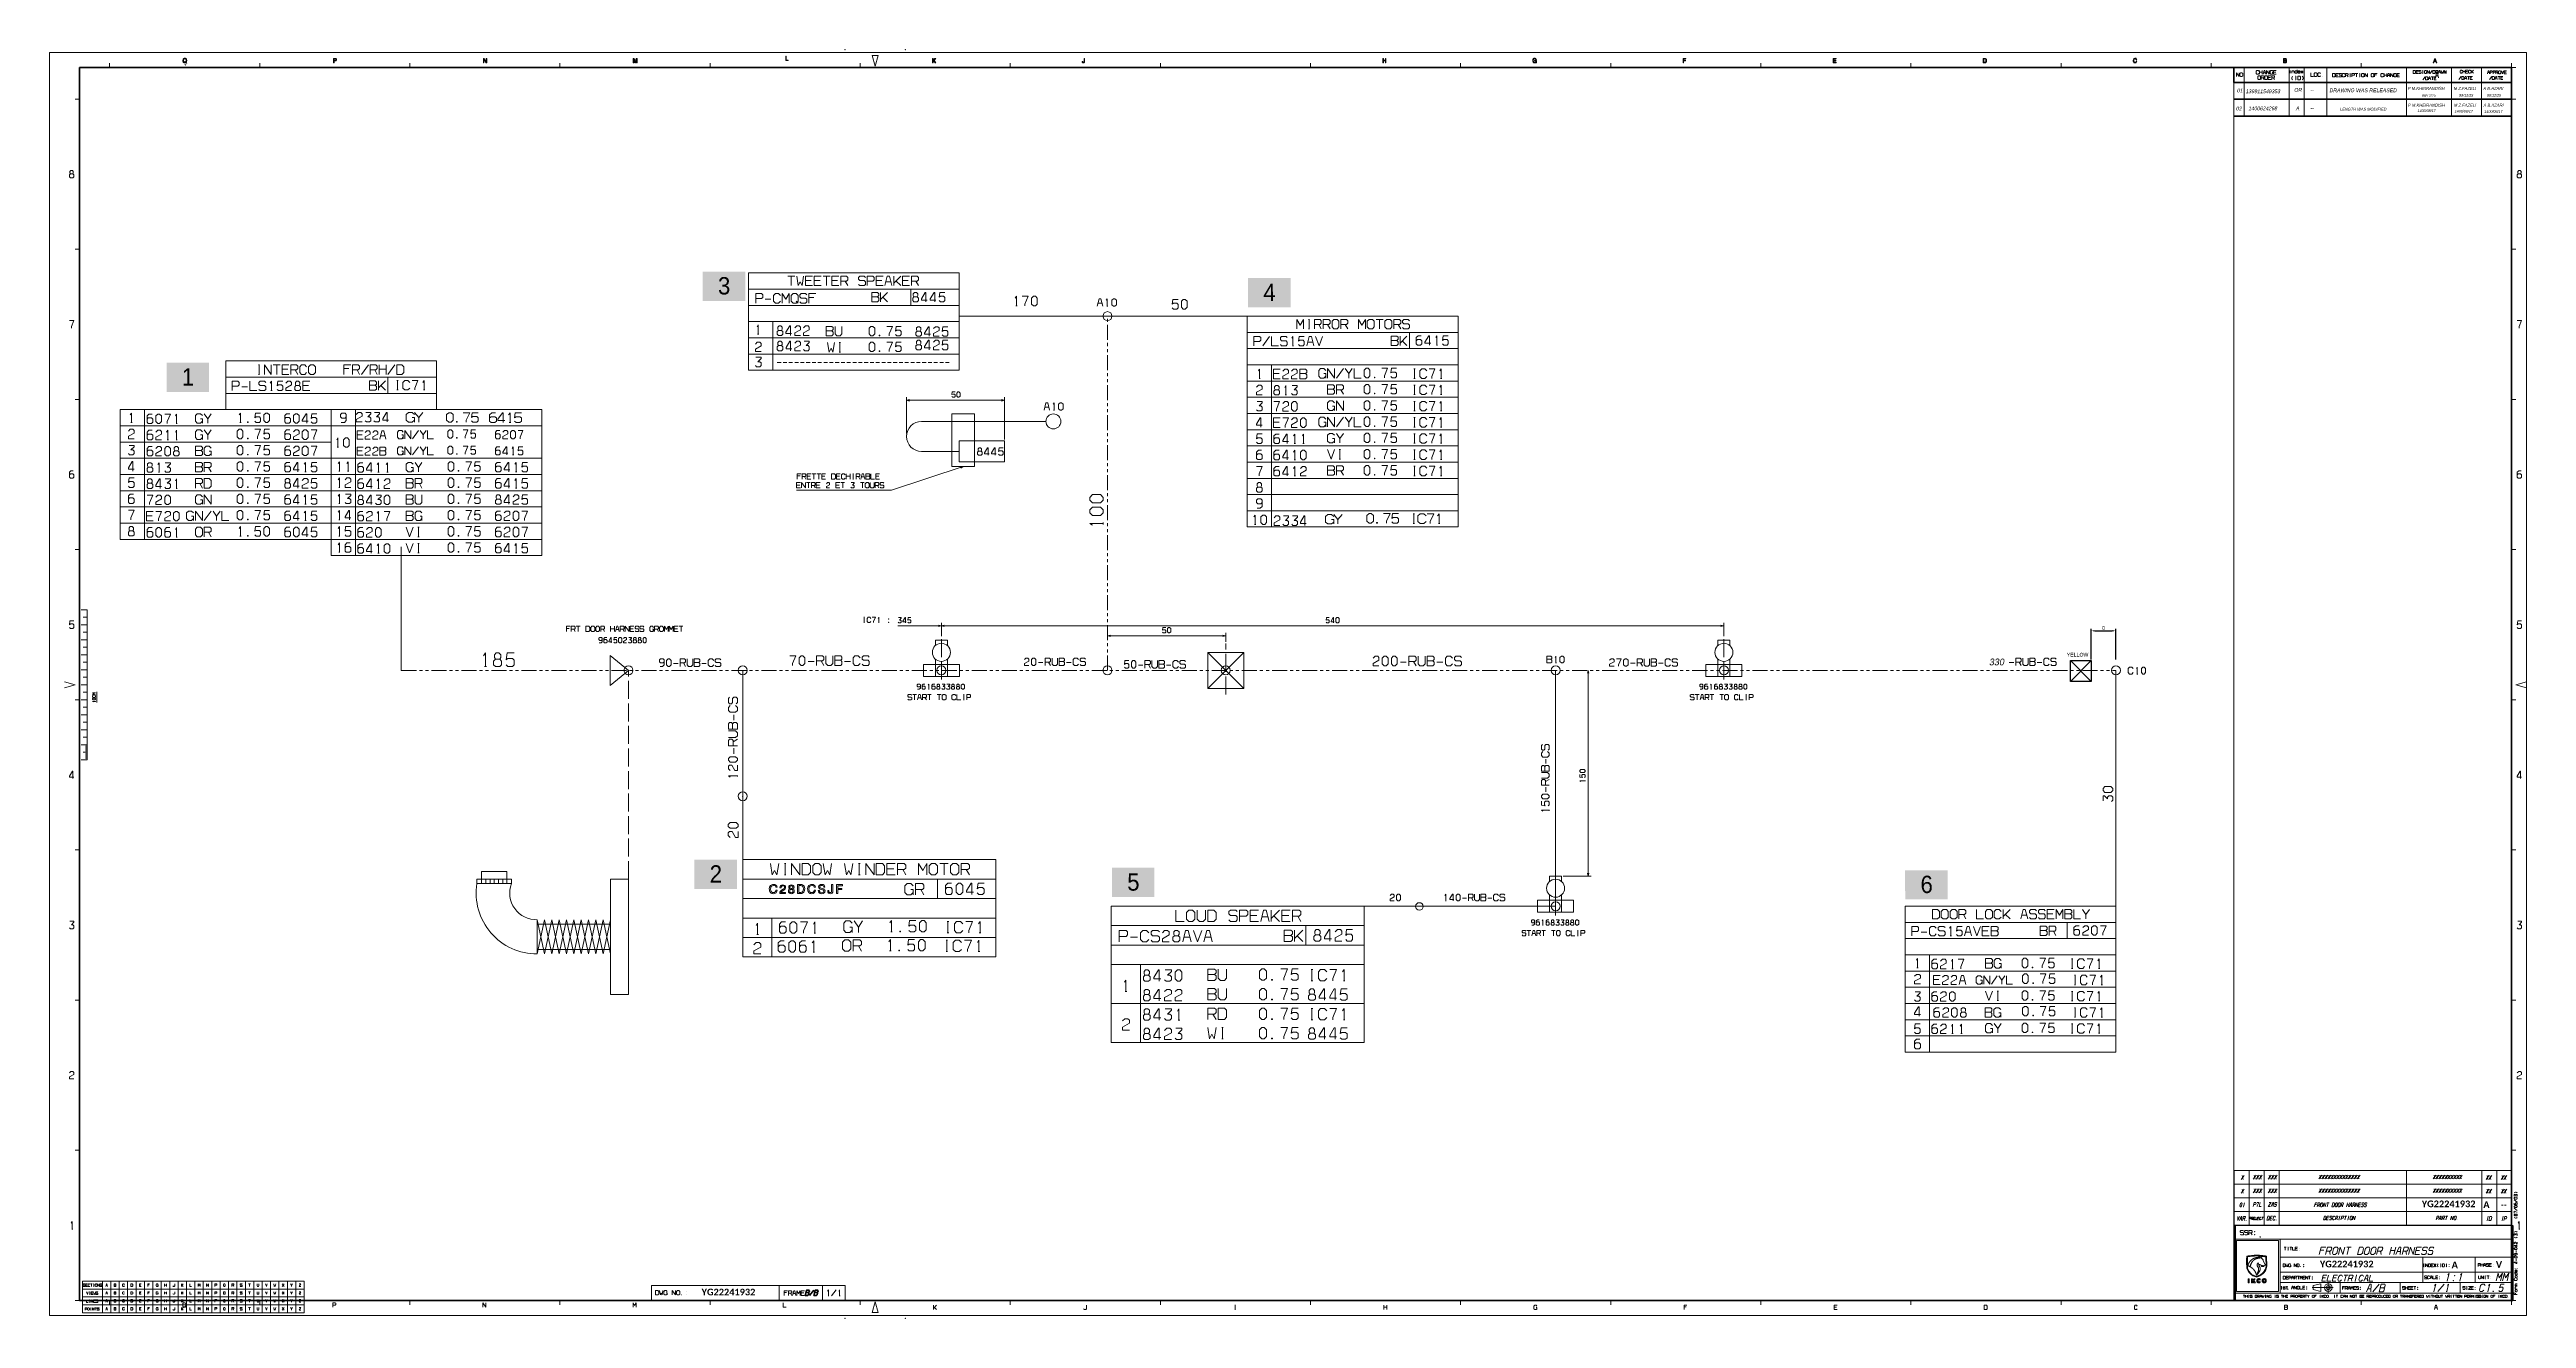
# Model space of a CAD drawing. Extents: x 3 to 1653, y -7 to 838.
import ezdxf

# ---------------------------------------------------------------- set-up
doc = ezdxf.new("R2010")
doc.units = 0
doc.linetypes.add('DASHED', pattern=[15, 12, -3])
doc.linetypes.add('PHANTOM', pattern=[20, 10, -2, 2, -2, 2, -2])
doc.layers.add('SOCKET', color=7, linetype='Continuous', lineweight=0)
doc.styles.add('DC_TEXTSTYLE4', font='arial.ttf', dxfattribs={"height": 0.2})
doc.dimstyles.get("Standard").update_dxf_attribs({"dimtxt": 0.18, "dimasz": 0.18, "dimexe": 0.18, "dimexo": 0.0625, "dimgap": 0.09, "dimtad": 0, "dimtih": 1, "dimtoh": 1, "dimdec": 4, "dimzin": 0, "dimdsep": 46, "dimtxsty": 'Standard', "dimcen": 0.09, "dimadec": 0, "dimazin": 0, "dimtfac": 1, "dimtdec": 4, "dimtofl": 0, "dimtmove": 0, "dimatfit": 3, "dimfxl": 1, "dimtolj": 1, "dimtzin": 0, "dimarcsym": 0})

# ---------------------------------------------------------------- blocks, each defined once
blk = doc.blocks.new('*D1')
at = {"color": 0, "lineweight": -2, "transparency": 16777216}
for p, q in [((1363.1, 431.4), (1363.1, 451.8)), ((1365.6, 450.5), (1377.1, 450.5)), ((1379.6, 431.4), (1379.6, 451.8))]:
    blk.add_line(p, q, dxfattribs=at)
at = {"color": 0, "transparency": 16777216}
for points in [[(1365.6, 451), (1365.6, 450.1), (1363.1, 450.5)], [(1377.1, 451), (1377.1, 450.1), (1379.6, 450.5)]]:
    blk.add_solid(points, dxfattribs=at)
at = {"layer": 'Defpoints', "color": 0, "transparency": 16777216}
for p in [(1379.6, 450.5), (1363.1, 430.7), (1379.6, 430.7)]:
    blk.add_point(p, dxfattribs=at)
at = {"color": 0, "transparency": 16777216, "insert": (1371.4, 452.4), "char_height": 2.5, "attachment_point": 5}
blk.add_mtext('0', dxfattribs=at)

msp = doc.modelspace()

# ---------------------------------------------------------------- hatches: boundary and pattern name
at = {"layer": 'SOCKET', "linetype": 'Continuous', "lineweight": 0, "ltscale": 0.125, "true_color": 0xf8991e}
for points in [[(466.585, 670.255), (438.217, 670.246), (438.211, 689.746), (466.579, 689.755)], [(829.847, 665.885), (801.479, 665.876), (801.473, 685.376), (829.841, 685.385)], [(109.465, 609.596), (81.097, 609.587), (81.091, 629.087), (109.459, 629.096)], [(461.042, 278.594), (432.673, 278.585), (432.667, 298.085), (461.036, 298.095)], [(739.184, 273.235), (710.816, 273.226), (710.81, 292.726), (739.178, 292.735)], [(1267.629, 271.628), (1239.261, 271.619), (1239.255, 291.119), (1267.623, 291.128)]]:
    msp.add_hatch(color=30, dxfattribs=at).paths.add_polyline_path(points)

# ---------------------------------------------------------------- linework, layer by layer
at = {"color": 3, "lineweight": 13}
for p, q in [((3.134, -5.388), (3.134, 835.612)), ((3.134, 835.612), (1653.134, 835.612)), ((1458.134, 4.612), (1458.134, 825.612)), ((1653.134, -5.388), (1653.134, 835.612)), ((468.791, 688.865), (609.191, 688.865)), ((468.791, 678.065), (468.791, 688.865)), ((468.791, 678.065), (609.191, 678.065)), ((468.791, 667.265), (468.791, 678.065)), ((468.791, 678.065), (609.191, 678.065)), ((576.791, 667.265), (576.791, 678.065)), ((609.191, 678.065), (609.191, 688.865)), ((609.191, 667.265), (609.191, 678.065)), ((468.791, 656.465), (468.791, 667.265)), ((468.791, 667.265), (609.191, 667.265)), ((468.791, 667.265), (609.191, 667.265)), ((609.191, 656.465), (609.191, 667.265)), ((609.191, 660.065), (707.891, 660.065)), ((707.891, 660.065), (801.006, 660.065)), ((801.006, 660.065), (941.406, 660.065)), ((801.006, 649.265), (801.006, 660.065)), ((941.406, 649.265), (941.406, 660.065)), ((468.791, 656.465), (609.191, 656.465)), ((468.791, 645.665), (468.791, 656.465)), ((468.791, 656.465), (609.191, 656.465)), ((468.791, 634.865), (468.791, 645.665)), ((468.791, 645.665), (609.191, 645.665)), ((468.791, 645.665), (609.191, 645.665)), ((484.991, 645.665), (484.991, 656.465)), ((484.991, 634.865), (484.991, 645.665)), ((609.191, 645.665), (609.191, 656.465)), ((609.191, 634.865), (609.191, 645.665)), ((801.006, 649.265), (941.406, 649.265)), ((801.006, 638.465), (801.006, 649.265)), ((801.006, 649.265), (941.406, 649.265)), ((909.006, 638.465), (909.006, 649.265)), ((941.406, 638.465), (941.406, 649.265)), ((120.492, 630.226), (260.892, 630.226)), ((120.492, 597.826), (120.492, 630.226)), ((260.892, 597.826), (260.892, 630.226)), ((468.791, 624.065), (468.791, 634.865)), ((468.791, 634.865), (609.191, 634.865)), ((468.791, 634.865), (609.191, 634.865)), ((484.991, 624.065), (484.991, 634.865)), ((609.191, 624.065), (609.191, 634.865)), ((801.006, 627.665), (801.006, 638.465)), ((801.006, 638.465), (941.406, 638.465)), ((801.006, 638.465), (941.406, 638.465)), ((801.006, 616.865), (801.006, 627.665)), ((801.006, 627.665), (941.406, 627.665)), ((801.006, 627.665), (941.406, 627.665)), ((817.206, 616.865), (817.206, 627.665)), ((941.406, 627.665), (941.406, 638.465)), ((941.406, 616.865), (941.406, 627.665)), ((120.492, 619.426), (260.892, 619.426)), ((228.492, 608.626), (228.492, 619.426)), ((468.791, 624.065), (609.191, 624.065)), ((801.006, 616.865), (941.406, 616.865)), ((801.006, 606.065), (801.006, 616.865)), ((801.006, 616.865), (941.406, 616.865)), ((817.206, 606.065), (817.206, 616.865)), ((941.406, 606.065), (941.406, 616.865)), ((50.292, 587.026), (50.292, 597.826)), ((50.292, 597.826), (190.692, 597.826)), ((50.292, 597.826), (331.092, 597.826)), ((50.292, 587.026), (50.292, 597.826)), ((66.492, 587.026), (66.492, 597.826)), ((120.492, 608.626), (260.892, 608.626)), ((190.692, 587.026), (190.692, 597.826)), ((190.692, 587.026), (190.692, 597.826)), ((190.692, 597.826), (331.092, 597.826)), ((206.892, 587.026), (206.892, 597.826)), ((331.092, 587.026), (331.092, 597.826)), ((331.092, 587.026), (331.092, 597.826)), ((801.006, 595.265), (801.006, 606.065)), ((801.006, 606.065), (941.406, 606.065)), ((801.006, 606.065), (941.406, 606.065)), ((801.006, 595.265), (941.406, 595.265)), ((801.006, 584.465), (801.006, 595.265)), ((801.006, 595.265), (941.406, 595.265)), ((817.206, 595.265), (817.206, 606.065)), ((817.206, 584.465), (817.206, 595.265)), ((941.406, 595.265), (941.406, 606.065)), ((941.406, 584.465), (941.406, 595.265)), ((50.292, 576.226), (50.292, 587.026)), ((50.292, 587.026), (190.692, 587.026)), ((50.292, 587.026), (190.692, 587.026)), ((66.492, 576.226), (66.492, 587.026)), ((190.692, 576.226), (190.692, 587.026)), ((190.692, 587.026), (331.092, 587.026)), ((206.892, 565.426), (206.892, 587.026)), ((331.092, 565.426), (331.092, 587.026)), ((801.006, 584.465), (941.406, 584.465)), ((801.006, 573.665), (801.006, 584.465)), ((801.006, 584.465), (941.406, 584.465)), ((817.206, 573.665), (817.206, 584.465)), ((941.406, 573.665), (941.406, 584.465)), ((50.292, 565.426), (50.292, 576.226)), ((50.292, 576.226), (190.692, 576.226)), ((50.292, 576.226), (190.692, 576.226)), ((50.292, 554.626), (50.292, 565.426)), ((50.292, 565.426), (190.692, 565.426)), ((50.292, 565.426), (190.692, 565.426)), ((66.492, 565.426), (66.492, 576.226)), ((66.492, 554.626), (66.492, 565.426)), ((190.692, 565.426), (190.692, 576.226)), ((190.692, 554.626), (190.692, 565.426)), ((190.692, 554.626), (190.692, 565.426)), ((190.692, 565.426), (331.092, 565.426)), ((206.892, 554.626), (206.892, 565.426)), ((331.092, 554.626), (331.092, 565.426)), ((801.006, 562.865), (801.006, 573.665)), ((801.006, 573.665), (941.406, 573.665)), ((801.006, 573.665), (941.406, 573.665)), ((801.006, 562.865), (941.406, 562.865)), ((801.006, 552.065), (801.006, 562.865)), ((801.006, 562.865), (941.406, 562.865)), ((817.206, 562.865), (817.206, 573.665)), ((817.206, 552.065), (817.206, 562.865)), ((941.406, 562.865), (941.406, 573.665)), ((941.406, 552.065), (941.406, 562.865)), ((50.292, 554.626), (190.692, 554.626)), ((50.292, 543.826), (50.292, 554.626)), ((50.292, 554.626), (190.692, 554.626)), ((66.492, 543.826), (66.492, 554.626)), ((190.692, 554.626), (331.092, 554.626)), ((190.692, 543.826), (190.692, 554.626)), ((190.692, 554.626), (331.092, 554.626)), ((190.692, 543.826), (190.692, 554.626)), ((206.892, 543.826), (206.892, 554.626)), ((331.092, 543.826), (331.092, 554.626)), ((801.006, 552.065), (941.406, 552.065)), ((801.006, 541.265), (801.006, 552.065)), ((801.006, 552.065), (941.406, 552.065)), ((817.206, 541.265), (817.206, 552.065)), ((941.406, 541.265), (941.406, 552.065)), ((50.292, 533.026), (50.292, 543.826)), ((50.292, 543.826), (190.692, 543.826)), ((50.292, 543.826), (190.692, 543.826)), ((50.292, 522.226), (50.292, 533.026)), ((50.292, 533.026), (190.692, 533.026)), ((50.292, 533.026), (190.692, 533.026)), ((66.492, 533.026), (66.492, 543.826)), ((66.492, 522.226), (66.492, 533.026)), ((190.692, 543.826), (331.092, 543.826)), ((190.692, 533.026), (190.692, 543.826)), ((190.692, 543.826), (331.092, 543.826)), ((190.692, 533.026), (190.692, 543.826)), ((190.692, 522.226), (190.692, 533.026)), ((190.692, 522.226), (190.692, 533.026)), ((190.692, 522.226), (190.692, 533.026)), ((190.692, 533.026), (331.092, 533.026)), ((190.692, 533.026), (331.092, 533.026)), ((206.892, 533.026), (206.892, 543.826)), ((206.892, 522.226), (206.892, 533.026)), ((331.092, 533.026), (331.092, 543.826)), ((331.092, 522.226), (331.092, 533.026)), ((801.006, 541.265), (941.406, 541.265)), ((801.006, 530.465), (801.006, 541.265)), ((801.006, 541.265), (941.406, 541.265)), ((801.006, 530.465), (941.406, 530.465)), ((801.006, 519.665), (801.006, 530.465)), ((801.006, 530.465), (941.406, 530.465)), ((817.206, 530.465), (817.206, 541.265)), ((817.206, 519.665), (817.206, 530.465)), ((941.406, 530.465), (941.406, 541.265)), ((941.406, 519.665), (941.406, 530.465)), ((50.292, 511.426), (50.292, 522.226)), ((50.292, 522.226), (190.692, 522.226)), ((50.292, 522.226), (190.692, 522.226)), ((66.492, 511.426), (66.492, 522.226)), ((190.692, 511.426), (190.692, 522.226)), ((190.692, 522.226), (331.092, 522.226)), ((190.692, 511.426), (190.692, 522.226)), ((190.692, 522.226), (331.092, 522.226)), ((206.892, 511.426), (206.892, 522.226)), ((331.092, 511.426), (331.092, 522.226)), ((801.006, 519.665), (941.406, 519.665)), ((50.292, 511.426), (190.692, 511.426)), ((190.692, 511.426), (331.092, 511.426)), ((190.692, 500.626), (190.692, 511.426)), ((190.692, 511.426), (331.092, 511.426)), ((190.692, 500.626), (331.092, 500.626)), ((206.892, 500.626), (206.892, 511.426)), ((237.479, 424.196), (237.479, 506.406)), ((331.092, 500.626), (331.092, 511.426)), ((464.959, 298.134), (464.959, 424.196)), ((1006.393, 267.138), (1006.393, 424.196)), ((1379.613, 267.138), (1379.613, 424.196)), ((464.959, 298.134), (633.439, 298.134)), ((464.959, 285.174), (464.959, 298.134)), ((633.439, 285.174), (633.439, 298.134)), ((464.959, 285.174), (633.439, 285.174)), ((464.959, 272.214), (464.959, 285.174)), ((464.959, 285.174), (633.439, 285.174)), ((594.559, 272.214), (594.559, 285.174)), ((633.439, 272.214), (633.439, 285.174)), ((464.959, 259.254), (464.959, 272.214)), ((464.959, 272.214), (633.439, 272.214)), ((464.959, 272.214), (633.439, 272.214)), ((633.439, 259.254), (633.439, 272.214)), ((710.44, 267.138), (878.92, 267.138)), ((710.44, 254.178), (710.44, 267.138)), ((878.92, 254.178), (878.92, 267.138)), ((879.08, 267.138), (1006.393, 267.138)), ((1239.213, 267.138), (1379.613, 267.138)), ((1239.213, 256.338), (1239.213, 267.138)), ((1379.613, 256.338), (1379.613, 267.138)), ((464.959, 259.254), (633.439, 259.254)), ((464.959, 246.294), (464.959, 259.254)), ((464.959, 259.254), (633.439, 259.254)), ((484.399, 246.294), (484.399, 259.254)), ((633.439, 246.294), (633.439, 259.254)), ((710.44, 254.178), (878.92, 254.178)), ((710.44, 241.218), (710.44, 254.178)), ((710.44, 254.178), (878.92, 254.178)), ((840.04, 241.218), (840.04, 254.178)), ((878.92, 241.218), (878.92, 254.178)), ((1239.213, 256.338), (1379.613, 256.338)), ((1239.213, 245.538), (1239.213, 256.338)), ((1239.213, 256.338), (1379.613, 256.338)), ((1347.213, 245.538), (1347.213, 256.338)), ((1379.613, 245.538), (1379.613, 256.338)), ((464.959, 233.334), (464.959, 246.294)), ((464.959, 246.294), (633.439, 246.294)), ((464.959, 246.294), (633.439, 246.294)), ((464.959, 233.334), (633.439, 233.334)), ((484.399, 233.334), (484.399, 246.294)), ((633.439, 233.334), (633.439, 246.294)), ((710.44, 228.258), (710.44, 241.218)), ((710.44, 241.218), (878.92, 241.218)), ((710.44, 241.218), (878.92, 241.218)), ((878.92, 228.258), (878.92, 241.218)), ((1239.213, 234.738), (1239.213, 245.538)), ((1239.213, 245.538), (1379.613, 245.538)), ((1239.213, 245.538), (1379.613, 245.538)), ((1239.213, 234.738), (1379.613, 234.738)), ((1239.213, 223.938), (1239.213, 234.738)), ((1239.213, 234.738), (1379.613, 234.738)), ((1255.413, 223.938), (1255.413, 234.738)), ((1379.613, 234.738), (1379.613, 245.538)), ((1379.613, 223.938), (1379.613, 234.738)), ((710.44, 202.338), (710.44, 228.258)), ((710.44, 228.258), (878.92, 228.258)), ((729.88, 202.338), (729.88, 228.258)), ((878.92, 202.338), (878.92, 228.258)), ((1239.213, 213.138), (1239.213, 223.938)), ((1239.213, 223.938), (1379.613, 223.938)), ((1239.213, 223.938), (1379.613, 223.938)), ((1255.413, 213.138), (1255.413, 223.938)), ((1379.613, 213.138), (1379.613, 223.938)), ((20.134, 204.612), (23.134, 204.612)), ((710.44, 176.418), (710.44, 202.338)), ((710.44, 202.338), (878.92, 202.338)), ((729.88, 176.418), (729.88, 202.338)), ((878.92, 176.418), (878.92, 202.338)), ((1239.213, 213.138), (1379.613, 213.138)), ((1239.213, 202.338), (1239.213, 213.138)), ((1239.213, 213.138), (1379.613, 213.138)), ((1239.213, 202.338), (1379.613, 202.338)), ((1239.213, 191.538), (1239.213, 202.338)), ((1239.213, 202.338), (1379.613, 202.338)), ((1255.413, 202.338), (1255.413, 213.138)), ((1255.413, 191.538), (1255.413, 202.338)), ((1379.613, 202.338), (1379.613, 213.138)), ((1379.613, 191.538), (1379.613, 202.338)), ((1239.213, 191.538), (1379.613, 191.538)), ((1239.213, 180.738), (1239.213, 191.538)), ((1239.213, 191.538), (1379.613, 191.538)), ((1255.413, 180.738), (1255.413, 191.538)), ((1379.613, 180.738), (1379.613, 191.538)), ((710.44, 176.418), (878.92, 176.418)), ((1239.213, 169.938), (1239.213, 180.738)), ((1239.213, 180.738), (1379.613, 180.738)), ((1239.213, 180.738), (1379.613, 180.738)), ((1239.213, 169.938), (1379.613, 169.938)), ((1255.413, 169.938), (1255.413, 180.738)), ((1379.613, 169.938), (1379.613, 180.738)), ((1458.32, 82.114), (1458.32, 91.214)), ((1458.32, 91.214), (1643.32, 91.214)), ((1468.32, 82.114), (1468.32, 91.214)), ((1478.32, 82.114), (1478.32, 91.214)), ((1488.32, 82.114), (1488.32, 91.214)), ((1573.32, 82.114), (1573.32, 91.214)), ((1623.32, 82.114), (1623.32, 91.214)), ((1633.32, 82.114), (1633.32, 91.214)), ((1643.32, 82.114), (1643.32, 91.214)), ((1643.32, 82.114), (1643.32, 85.114)), ((1458.32, 82.114), (1643.32, 82.114)), ((1458.32, 73.014), (1458.32, 82.114)), ((1458.32, 82.114), (1643.32, 82.114)), ((1458.32, 73.014), (1643.32, 73.014)), ((1458.32, 73.014), (1643.32, 73.014)), ((1458.32, 63.914), (1458.32, 73.014)), ((1468.32, 73.014), (1468.32, 82.114)), ((1468.32, 63.914), (1468.32, 73.014)), ((1478.32, 73.014), (1478.32, 82.114)), ((1478.32, 63.914), (1478.32, 73.014)), ((1488.32, 73.014), (1488.32, 82.114)), ((1488.32, 63.914), (1488.32, 73.014)), ((1573.32, 73.014), (1573.32, 82.114)), ((1573.32, 63.914), (1573.32, 73.014)), ((1623.32, 73.014), (1623.32, 82.114)), ((1623.32, 63.914), (1623.32, 73.014)), ((1633.32, 73.014), (1633.32, 82.114)), ((1633.32, 63.914), (1633.32, 73.014)), ((1643.32, 73.014), (1643.32, 82.114)), ((1643.32, 73.014), (1643.32, 76.014)), ((1643.32, 63.914), (1643.32, 73.014)), ((1643.32, 63.914), (1643.32, 66.914)), ((1458.32, 54.814), (1458.32, 63.914)), ((1458.32, 63.914), (1643.32, 63.914)), ((1458.32, 54.814), (1643.32, 54.814)), ((1458.32, 54.814), (1643.32, 54.814)), ((1459.011, 54.468), (1644.011, 54.468)), ((1468.32, 54.814), (1468.32, 63.914)), ((1478.32, 54.814), (1478.32, 63.914)), ((1488.32, 54.814), (1488.32, 63.914)), ((1573.32, 54.814), (1573.32, 63.914)), ((1623.32, 54.814), (1623.32, 63.914)), ((1633.32, 54.814), (1633.32, 63.914)), ((1643.32, 54.814), (1643.32, 63.914)), ((1643.32, 54.814), (1643.32, 57.814)), ((1459.011, 45.468), (1644.011, 45.468)), ((1460.011, 44.468), (1488.011, 44.468)), ((1460.011, 10.468), (1460.011, 44.468)), ((1472.75, 33.063), (1472.657, 33.037)), ((1472.844, 33.087), (1472.75, 33.063)), ((1472.938, 33.11), (1472.844, 33.087)), ((1473.033, 33.133), (1472.938, 33.11)), ((1473.129, 33.154), (1473.033, 33.133)), ((1473.226, 33.173), (1473.129, 33.154)), ((1473.323, 33.192), (1473.226, 33.173)), ((1473.421, 33.21), (1473.323, 33.192)), ((1473.519, 33.226), (1473.421, 33.21)), ((1473.618, 33.241), (1473.519, 33.226)), ((1473.718, 33.255), (1473.618, 33.241)), ((1473.818, 33.268), (1473.718, 33.255)), ((1473.919, 33.279), (1473.818, 33.268)), ((1474.021, 33.29), (1473.919, 33.279)), ((1474.123, 33.299), (1474.021, 33.29)), ((1474.225, 33.307), (1474.123, 33.299)), ((1474.329, 33.314), (1474.225, 33.307)), ((1474.433, 33.319), (1474.329, 33.314)), ((1474.538, 33.323), (1474.433, 33.319)), ((1474.643, 33.326), (1474.538, 33.323)), ((1474.749, 33.328), (1474.643, 33.326)), ((1474.855, 33.328), (1474.749, 33.328)), ((1474.962, 33.327), (1474.855, 33.328)), ((1475.07, 33.325), (1474.962, 33.327)), ((1475.178, 33.322), (1475.07, 33.325)), ((1475.287, 33.317), (1475.178, 33.322)), ((1475.396, 33.311), (1475.287, 33.317)), ((1475.506, 33.303), (1475.396, 33.311)), ((1475.62, 32.913), (1475.702, 33.081)), ((1475.755, 33.039), (1475.688, 32.93)), ((1475.822, 33.139), (1475.755, 33.039)), ((1475.888, 33.229), (1475.822, 33.139)), ((1479.646, 27.31), (1479.611, 33.604)), ((1479.898, 27.305), (1479.861, 33.854)), ((1480.108, 27.302), (1480.07, 34.063)), ((1488.011, 10.468), (1488.011, 44.468)), ((1489.011, 9.468), (1489.011, 45.468)), ((1489.011, 33.468), (1644.011, 33.468)), ((1584.011, 16.468), (1584.011, 33.468)), ((1619.011, 16.468), (1619.011, 33.468)), ((25.178, -3.57), (25.178, 17.43)), ((25.178, 17.43), (172.778, 17.43)), ((38.378, -3.57), (38.378, 17.43)), ((43.978, -3.57), (43.978, 17.43)), ((49.578, -3.57), (49.578, 17.43)), ((55.178, -3.57), (55.178, 17.43)), ((60.778, -3.57), (60.778, 17.43)), ((66.378, -3.57), (66.378, 17.43)), ((71.978, -3.57), (71.978, 17.43)), ((77.578, -3.57), (77.578, 17.43)), ((83.178, -3.57), (83.178, 17.43)), ((88.778, -3.57), (88.778, 17.43)), ((94.378, -3.57), (94.378, 17.43)), ((99.978, -3.57), (99.978, 17.43)), ((105.578, -3.57), (105.578, 17.43)), ((111.178, -3.57), (111.178, 17.43)), ((116.778, -3.57), (116.778, 17.43)), ((122.378, -3.57), (122.378, 17.43)), ((127.978, -3.57), (127.978, 17.43)), ((133.578, -3.57), (133.578, 17.43)), ((139.178, -3.57), (139.178, 17.43)), ((144.778, -3.57), (144.778, 17.43)), ((150.378, -3.57), (150.378, 17.43)), ((155.978, -3.57), (155.978, 17.43)), ((161.578, -3.57), (161.578, 17.43)), ((167.178, -3.57), (167.178, 17.43)), ((172.778, -3.57), (172.778, 17.43)), ((1467.578, 27.694), (1467.668, 27.656)), ((1467.764, 27.615), (1467.863, 27.57)), ((1468.798, 27.118), (1468.892, 27.074)), ((1469.12, 27.243), (1469.09, 27.14)), ((1469.151, 27.345), (1469.12, 27.243)), ((1470.676, 30.705), (1470.731, 30.771)), ((1470.78, 30.718), (1470.726, 30.651)), ((1470.731, 30.771), (1470.787, 30.835)), ((1470.835, 30.784), (1470.78, 30.718)), ((1470.787, 30.835), (1470.844, 30.899)), ((1470.89, 30.848), (1470.835, 30.784)), ((1470.844, 30.899), (1470.902, 30.962)), ((1470.947, 30.912), (1470.89, 30.848)), ((1470.902, 30.962), (1470.961, 31.025)), ((1471.004, 30.975), (1470.947, 30.912)), ((1470.961, 31.025), (1471.022, 31.086)), ((1471.062, 31.037), (1471.004, 30.975)), ((1471.022, 31.086), (1471.083, 31.147)), ((1471.121, 31.098), (1471.062, 31.037)), ((1471.083, 31.147), (1471.145, 31.207)), ((1471.181, 31.158), (1471.121, 31.098)), ((1471.145, 31.207), (1471.209, 31.266)), ((1471.243, 31.218), (1471.181, 31.158)), ((1471.209, 31.266), (1471.274, 31.324)), ((1471.305, 31.276), (1471.243, 31.218)), ((1471.274, 31.324), (1471.339, 31.381)), ((1471.368, 31.333), (1471.305, 31.276)), ((1471.339, 31.381), (1471.406, 31.438)), ((1471.432, 31.389), (1471.368, 31.333)), ((1471.406, 31.438), (1471.474, 31.494)), ((1471.497, 31.444), (1471.432, 31.389)), ((1471.474, 31.494), (1471.543, 31.548)), ((1471.563, 31.499), (1471.497, 31.444)), ((1471.543, 31.548), (1471.614, 31.602)), ((1471.63, 31.552), (1471.563, 31.499)), ((1471.614, 31.602), (1471.685, 31.655)), ((1471.698, 31.604), (1471.63, 31.552)), ((1471.685, 31.655), (1471.758, 31.707)), ((1471.767, 31.655), (1471.698, 31.604)), ((1471.758, 31.707), (1471.832, 31.758)), ((1471.838, 31.706), (1471.767, 31.655)), ((1471.832, 31.758), (1471.907, 31.808)), ((1471.909, 31.755), (1471.838, 31.706)), ((1471.863, 24.607), (1471.92, 24.526)), ((1471.907, 31.808), (1471.984, 31.857)), ((1471.982, 31.803), (1471.909, 31.755)), ((1471.977, 24.443), (1472.034, 24.358)), ((1472.055, 31.851), (1471.982, 31.803)), ((1471.984, 31.857), (1472.062, 31.905)), ((1472.034, 24.358), (1472.091, 24.271)), ((1472.13, 31.897), (1472.055, 31.851)), ((1472.062, 31.905), (1472.141, 31.952)), ((1472.091, 24.271), (1472.147, 24.183)), ((1472.201, 32.894), (1472.112, 32.862)), ((1472.206, 31.942), (1472.13, 31.897)), ((1472.141, 31.952), (1472.221, 31.998)), ((1472.147, 24.183), (1472.203, 24.093)), ((1472.291, 32.925), (1472.201, 32.894)), ((1472.203, 24.093), (1472.258, 24.001)), ((1472.284, 31.987), (1472.206, 31.942)), ((1472.221, 31.998), (1472.302, 32.043)), ((1472.258, 24.001), (1472.314, 23.907)), ((1472.362, 32.03), (1472.284, 31.987)), ((1472.381, 32.954), (1472.291, 32.925)), ((1472.302, 32.043), (1472.385, 32.087)), ((1472.314, 23.907), (1472.369, 23.811)), ((1472.442, 32.072), (1472.362, 32.03)), ((1472.369, 23.811), (1472.423, 23.713)), ((1472.385, 32.087), (1472.469, 32.13)), ((1472.423, 23.713), (1472.478, 23.612)), ((1472.522, 32.113), (1472.442, 32.072)), ((1472.469, 32.13), (1472.555, 32.172)), ((1472.478, 23.612), (1472.532, 23.51)), ((1472.604, 32.153), (1472.522, 32.113)), ((1472.532, 23.51), (1472.585, 23.406)), ((1472.555, 32.172), (1472.642, 32.213)), ((1472.585, 23.406), (1472.639, 23.3)), ((1472.688, 32.193), (1472.604, 32.153)), ((1472.639, 23.3), (1472.692, 23.191)), ((1472.642, 32.213), (1472.73, 32.252)), ((1472.772, 32.231), (1472.688, 32.193)), ((1472.692, 23.191), (1472.745, 23.08)), ((1472.73, 32.252), (1472.819, 32.291)), ((1472.745, 23.08), (1472.797, 22.967)), ((1472.858, 32.268), (1472.772, 32.231)), ((1472.819, 32.291), (1472.91, 32.329)), ((1472.849, 22.852), (1472.901, 22.734)), ((1472.945, 32.304), (1472.858, 32.268)), ((1472.91, 32.329), (1473.003, 32.365)), ((1473.034, 32.339), (1472.945, 32.304)), ((1472.952, 22.614), (1473.003, 22.492)), ((1473.003, 32.365), (1473.096, 32.4)), ((1473.123, 32.373), (1473.034, 32.339)), ((1473.096, 32.4), (1473.192, 32.434)), ((1473.214, 32.406), (1473.123, 32.373)), ((1473.192, 32.434), (1473.288, 32.467)), ((1473.307, 32.438), (1473.214, 32.406)), ((1473.288, 32.467), (1473.386, 32.499)), ((1473.401, 32.469), (1473.307, 32.438)), ((1473.386, 32.499), (1473.486, 32.529)), ((1473.496, 32.499), (1473.401, 32.469)), ((1473.486, 32.529), (1473.587, 32.558)), ((1473.593, 32.527), (1473.496, 32.499)), ((1473.587, 32.558), (1473.689, 32.587)), ((1473.69, 32.555), (1473.593, 32.527)), ((1473.659, 28.285), (1473.664, 28.368)), ((1473.661, 28.199), (1473.659, 28.285)), ((1473.668, 28.113), (1473.661, 28.199)), ((1473.664, 28.368), (1473.675, 28.45)), ((1473.665, 28.136), (1473.681, 28.021)), ((1473.683, 28.025), (1473.668, 28.113)), ((1473.675, 28.45), (1473.693, 28.531)), ((1473.681, 28.021), (1473.707, 27.908)), ((1473.703, 27.935), (1473.683, 28.025)), ((1473.689, 32.587), (1473.793, 32.613)), ((1473.79, 32.582), (1473.69, 32.555)), ((1473.693, 28.531), (1473.717, 28.609)), ((1473.73, 27.843), (1473.703, 27.935)), ((1473.707, 27.908), (1473.74, 27.796)), ((1473.717, 28.609), (1473.748, 28.687)), ((1473.763, 27.751), (1473.73, 27.843)), ((1473.74, 27.796), (1473.78, 27.685)), ((1473.748, 28.687), (1473.785, 28.762)), ((1473.799, 28.785), (1473.749, 28.691)), ((1473.802, 27.656), (1473.763, 27.751)), ((1473.78, 27.685), (1473.828, 27.577)), ((1473.785, 28.762), (1473.829, 28.836)), ((1473.891, 32.607), (1473.79, 32.582)), ((1473.793, 32.613), (1473.898, 32.639)), ((1473.857, 28.873), (1473.799, 28.785)), ((1473.848, 27.56), (1473.802, 27.656)), ((1473.828, 27.577), (1473.881, 27.472)), ((1473.829, 28.836), (1473.88, 28.909)), ((1473.899, 27.463), (1473.848, 27.56)), ((1473.924, 28.956), (1473.857, 28.873)), ((1473.88, 28.909), (1473.938, 28.979)), ((1473.881, 27.472), (1473.94, 27.37)), ((1473.993, 32.632), (1473.891, 32.607)), ((1473.898, 32.639), (1474.005, 32.663)), ((1473.956, 27.364), (1473.899, 27.463)), ((1473.996, 29.035), (1473.924, 28.956)), ((1473.938, 28.979), (1474.003, 29.048)), ((1473.94, 27.37), (1474.004, 27.271)), ((1474.02, 27.264), (1473.956, 27.364)), ((1474.097, 32.655), (1473.993, 32.632)), ((1474.074, 29.111), (1473.996, 29.035)), ((1474.003, 29.048), (1474.074, 29.115)), ((1474.004, 27.271), (1474.072, 27.175)), ((1474.005, 32.663), (1474.114, 32.686)), ((1474.089, 27.163), (1474.02, 27.264)), ((1474.072, 27.175), (1474.174, 27.049)), ((1474.074, 29.115), (1474.152, 29.181)), ((1474.168, 27.061), (1474.089, 27.163)), ((1474.202, 32.678), (1474.097, 32.655)), ((1474.114, 32.686), (1474.224, 32.708)), ((1474.227, 29.238), (1474.156, 29.184)), ((1474.24, 26.961), (1474.168, 27.061)), ((1474.308, 32.699), (1474.202, 32.678)), ((1474.268, 29.439), (1474.22, 29.532)), ((1474.224, 32.708), (1474.336, 32.729)), ((1474.297, 29.284), (1474.227, 29.238)), ((1474.307, 26.862), (1474.24, 26.961)), ((1474.262, 26.932), (1474.338, 26.823)), ((1474.283, 29.454), (1474.34, 29.356)), ((1474.373, 29.294), (1474.289, 29.435)), ((1474.367, 26.763), (1474.307, 26.862)), ((1474.417, 32.719), (1474.308, 32.699)), ((1474.336, 32.729), (1474.449, 32.748)), ((1474.338, 26.823), (1474.403, 26.72)), ((1474.386, 23.771), (1474.345, 23.669)), ((1474.421, 26.666), (1474.367, 26.763)), ((1474.451, 29.167), (1474.373, 29.294)), ((1474.425, 23.874), (1474.386, 23.771)), ((1474.394, 29.264), (1474.444, 29.178)), ((1474.403, 26.72), (1474.459, 26.622)), ((1474.403, 23.83), (1474.439, 23.93)), ((1474.526, 32.738), (1474.417, 32.719)), ((1474.47, 26.569), (1474.421, 26.666)), ((1474.463, 23.977), (1474.425, 23.874)), ((1474.439, 23.93), (1474.474, 24.029)), ((1474.444, 29.178), (1474.493, 29.097)), ((1474.449, 32.748), (1474.564, 32.766)), ((1474.524, 29.054), (1474.451, 29.167)), ((1474.459, 26.622), (1474.505, 26.53)), ((1474.499, 24.08), (1474.463, 23.977)), ((1474.513, 26.473), (1474.47, 26.569)), ((1474.474, 24.029), (1474.506, 24.128)), ((1474.493, 29.097), (1474.541, 29.023)), ((1474.533, 24.183), (1474.499, 24.08)), ((1474.505, 26.53), (1474.544, 26.44)), ((1474.551, 26.378), (1474.513, 26.473)), ((1474.593, 28.955), (1474.524, 29.054)), ((1474.638, 32.756), (1474.526, 32.738)), ((1474.566, 24.286), (1474.533, 24.183)), ((1474.537, 24.226), (1474.566, 24.324)), ((1474.541, 29.023), (1474.59, 28.953)), ((1474.544, 26.44), (1474.576, 26.353)), ((1474.584, 26.283), (1474.551, 26.378)), ((1474.564, 32.766), (1474.68, 32.782)), ((1474.566, 24.324), (1474.611, 24.442)), ((1474.595, 24.389), (1474.566, 24.286)), ((1474.576, 26.353), (1474.602, 26.266)), ((1474.611, 26.19), (1474.584, 26.283)), ((1474.59, 28.953), (1474.639, 28.888)), ((1474.659, 28.869), (1474.593, 28.955)), ((1474.623, 24.493), (1474.595, 24.389)), ((1474.602, 26.266), (1474.625, 26.18)), ((1474.634, 26.096), (1474.611, 26.19)), ((1474.611, 24.442), (1474.648, 24.561)), ((1474.648, 24.596), (1474.623, 24.493)), ((1474.625, 26.18), (1474.643, 26.093)), ((1474.75, 32.773), (1474.638, 32.756)), ((1474.639, 28.888), (1474.691, 28.828)), ((1474.643, 26.093), (1474.66, 26.004)), ((1474.67, 24.699), (1474.648, 24.596)), ((1474.648, 24.561), (1474.679, 24.68)), ((1474.668, 25.951), (1474.651, 26.027)), ((1474.684, 25.868), (1474.668, 25.951)), ((1474.69, 24.802), (1474.67, 24.699)), ((1474.679, 24.68), (1474.702, 24.799)), ((1474.68, 32.782), (1474.798, 32.797)), ((1474.699, 25.779), (1474.684, 25.868)), ((1474.706, 24.905), (1474.69, 24.802)), ((1474.691, 28.828), (1474.746, 28.772)), ((1474.713, 25.685), (1474.699, 25.779)), ((1474.702, 24.799), (1474.72, 24.917)), ((1474.719, 25.007), (1474.706, 24.905)), ((1474.708, 25.711), (1474.721, 25.613)), ((1474.724, 25.585), (1474.713, 25.685)), ((1474.729, 25.109), (1474.719, 25.007)), ((1474.72, 24.917), (1474.732, 25.035)), ((1474.721, 25.613), (1474.731, 25.513)), ((1474.733, 25.482), (1474.724, 25.585)), ((1474.735, 25.211), (1474.729, 25.109)), ((1474.731, 25.513), (1474.736, 25.413)), ((1474.732, 25.035), (1474.738, 25.15)), ((1474.738, 25.374), (1474.733, 25.482)), ((1474.738, 25.312), (1474.735, 25.211)), ((1474.736, 25.413), (1474.738, 25.312)), ((1474.74, 25.264), (1474.738, 25.374)), ((1474.738, 25.15), (1474.74, 25.264)), ((1474.746, 28.772), (1474.806, 28.72)), ((1474.865, 32.789), (1474.75, 32.773)), ((1474.798, 32.797), (1474.918, 32.811)), ((1474.806, 28.72), (1474.87, 28.672)), ((1474.981, 32.804), (1474.865, 32.789)), ((1474.87, 28.672), (1474.942, 28.628)), ((1474.918, 32.811), (1475.039, 32.823)), ((1475.002, 27.787), (1474.918, 27.907)), ((1474.942, 28.628), (1475.02, 28.586)), ((1475.098, 32.817), (1474.981, 32.804)), ((1475.02, 28.586), (1475.106, 28.548)), ((1475.039, 32.823), (1475.162, 32.834)), ((1475.106, 28.548), (1475.202, 28.513)), ((1475.163, 27.566), (1475.106, 27.656)), ((1475.217, 27.476), (1475.163, 27.566)), ((1475.173, 23.741), (1475.218, 23.822)), ((1475.202, 28.513), (1475.308, 28.48)), ((1475.269, 27.388), (1475.217, 27.476)), ((1475.218, 23.822), (1475.262, 23.902)), ((1475.262, 23.902), (1475.305, 23.981)), ((1475.318, 27.3), (1475.269, 27.388)), ((1475.287, 32.844), (1475.413, 32.852)), ((1475.305, 23.981), (1475.345, 24.061)), ((1475.308, 28.48), (1475.426, 28.449)), ((1475.364, 27.212), (1475.318, 27.3)), ((1475.46, 32.852), (1475.338, 32.841)), ((1475.345, 24.061), (1475.384, 24.14)), ((1475.407, 27.125), (1475.364, 27.212)), ((1475.384, 24.14), (1475.421, 24.22)), ((1475.448, 27.039), (1475.407, 27.125)), ((1475.421, 24.22), (1475.457, 24.299)), ((1475.426, 28.449), (1475.555, 28.421)), ((1475.487, 26.953), (1475.448, 27.039)), ((1475.457, 24.299), (1475.49, 24.377)), ((1475.522, 26.868), (1475.487, 26.953)), ((1475.49, 24.377), (1475.522, 24.456)), ((1475.556, 26.783), (1475.522, 26.868)), ((1475.522, 24.456), (1475.552, 24.535)), ((1475.545, 32.86), (1475.549, 32.861)), ((1475.552, 24.535), (1475.58, 24.614)), ((1475.555, 28.421), (1475.698, 28.394)), ((1475.586, 26.699), (1475.556, 26.783)), ((1475.58, 24.614), (1475.607, 24.692)), ((1475.586, 32.88), (1475.608, 32.897)), ((1475.586, 32.88), (1475.586, 32.88)), ((1475.614, 26.615), (1475.586, 26.699)), ((1475.607, 24.692), (1475.631, 24.771)), ((1475.608, 32.897), (1475.611, 32.901)), ((1475.611, 32.901), (1475.617, 32.909)), ((1475.64, 26.532), (1475.614, 26.615)), ((1475.617, 32.909), (1475.62, 32.913)), ((1475.631, 24.771), (1475.653, 24.849)), ((1475.663, 26.449), (1475.64, 26.532)), ((1475.653, 24.849), (1475.674, 24.928)), ((1475.684, 26.366), (1475.663, 26.449)), ((1475.674, 24.928), (1475.693, 25.006)), ((1475.703, 26.284), (1475.684, 26.366)), ((1475.693, 25.006), (1475.709, 25.085)), ((1475.719, 26.202), (1475.703, 26.284)), ((1475.709, 25.085), (1475.724, 25.164)), ((1475.733, 26.121), (1475.719, 26.202)), ((1475.724, 25.164), (1475.736, 25.243)), ((1475.744, 26.04), (1475.733, 26.121)), ((1475.736, 25.243), (1475.747, 25.321)), ((1475.753, 25.959), (1475.744, 26.04)), ((1475.747, 25.321), (1475.755, 25.4)), ((1475.76, 25.878), (1475.753, 25.959)), ((1475.755, 25.4), (1475.761, 25.48)), ((1475.765, 25.798), (1475.76, 25.878)), ((1475.761, 25.48), (1475.766, 25.559)), ((1475.767, 25.718), (1475.765, 25.798)), ((1475.766, 25.559), (1475.767, 25.639)), ((1475.767, 25.639), (1475.767, 25.718)), ((1476.544, 32.887), (1476.542, 32.922)), ((1476.74, 27.478), (1476.735, 27.39)), ((1478.253, 27.419), (1478.355, 27.525)), ((1489.011, 23.468), (1644.011, 23.468)), ((1521.113, 9.844), (1521.113, 16.5)), ((25.178, 12.18), (172.778, 12.18)), ((25.178, 6.93), (172.778, 6.93)), ((25.178, 1.68), (172.778, 1.68)), ((172.778, -3.57), (172.778, 1.68)), ((440.134, 4.612), (569.134, 4.612)), ((1459.011, 9.468), (1644.011, 9.468)), ((1460.011, 10.468), (1488.011, 10.468)), ((1489.011, 16.468), (1644.011, 16.468)), ((1510.29, 13.172), (1524.441, 13.172)), ((1511.101, 14.452), (1516.221, 15.732)), ((1511.101, 11.892), (1511.101, 14.452)), ((1511.101, 11.892), (1516.221, 10.612)), ((1516.221, 10.612), (1516.221, 15.732)), ((1529.011, 9.468), (1529.011, 16.468)), ((1569.011, 9.468), (1569.011, 16.468)), ((1609.011, 9.468), (1609.011, 16.468)), ((3.134, -5.388), (1653.134, -5.388)), ((25.178, -3.57), (172.778, -3.57))]:
    msp.add_line(p, q, dxfattribs=at)
at = {"color": 3, "lineweight": 35}
for p, q in [((23.134, 825.612), (1643.134, 825.612)), ((23.134, 8.612), (23.134, 825.612)), ((1643.134, 4.612), (1643.134, 825.612)), ((1458.105, 804.654), (1643.105, 804.654)), ((1458.155, 793.216), (1643.155, 793.216)), ((23.134, 4.612), (23.134, 206.362)), ((1459.011, 4.468), (1459.011, 54.468)), ((1644.011, 4.468), (1644.011, 54.468)), ((23.134, 4.612), (1643.134, 4.612)), ((1459.011, 4.468), (1644.011, 4.468))]:
    msp.add_line(p, q, dxfattribs=at)
at = {"color": 190, "lineweight": 13}
for p, q in [((43.134, 825.612), (43.134, 828.612)), ((143.134, 825.612), (143.134, 828.612)), ((243.134, 825.612), (243.134, 828.612)), ((343.134, 825.612), (343.134, 828.612)), ((443.134, 825.612), (443.134, 828.612)), ((543.134, 825.612), (543.134, 828.612)), ((553.134, 826.612), (551.134, 833.612)), ((551.134, 833.612), (555.134, 833.612)), ((555.134, 833.612), (553.134, 826.612)), ((643.134, 825.612), (643.134, 828.612)), ((743.134, 825.612), (743.134, 828.612)), ((843.134, 825.612), (843.134, 828.612)), ((943.134, 825.612), (943.134, 828.612)), ((1043.134, 825.612), (1043.134, 828.612)), ((1143.134, 825.612), (1143.134, 828.612)), ((1243.134, 825.612), (1243.134, 828.612)), ((1343.134, 825.612), (1343.134, 828.612)), ((20.134, 804.612), (23.134, 804.612)), ((20.134, 704.612), (23.134, 704.612)), ((1643.134, 704.612), (1646.134, 704.612)), ((20.134, 604.612), (23.134, 604.612)), ((1643.134, 604.612), (1646.134, 604.612)), ((20.134, 504.612), (23.134, 504.612)), ((1643.134, 504.612), (1646.134, 504.612)), ((24.134, 464.612), (28.134, 464.612)), ((28.134, 364.612), (28.134, 464.612)), ((24.134, 454.612), (28.134, 454.612)), ((25.634, 459.612), (28.134, 459.612)), ((25.634, 449.612), (28.134, 449.612)), ((24.134, 444.612), (28.134, 444.612)), ((24.134, 434.612), (28.134, 434.612)), ((25.634, 439.612), (28.134, 439.612)), ((25.634, 429.612), (28.134, 429.612)), ((3.134, 412.612), (3.134, 416.612)), ((13.134, 416.612), (20.134, 414.612)), ((13.134, 412.612), (20.134, 414.612)), ((24.134, 424.612), (28.134, 424.612)), ((24.134, 414.612), (28.134, 414.612)), ((25.634, 419.612), (28.134, 419.612)), ((1646.134, 414.612), (1653.134, 416.612)), ((1646.134, 414.612), (1653.134, 412.612)), ((1653.134, 412.612), (1653.134, 416.612)), ((20.134, 404.612), (23.134, 404.612)), ((24.134, 404.612), (28.134, 404.612)), ((25.634, 409.612), (28.134, 409.612)), ((25.634, 399.612), (28.134, 399.612)), ((1643.134, 404.612), (1646.134, 404.612)), ((24.134, 394.612), (28.134, 394.612)), ((24.134, 384.612), (28.134, 384.612)), ((25.634, 389.612), (28.134, 389.612)), ((25.634, 379.612), (28.134, 379.612)), ((24.134, 374.612), (28.134, 374.612)), ((24.134, 364.612), (28.134, 364.612)), ((25.634, 369.612), (28.134, 369.612)), ((27.134, 373.612), (28.134, 373.612)), ((27.134, 372.612), (28.134, 372.612)), ((27.134, 371.612), (28.134, 371.612)), ((27.134, 370.612), (28.134, 370.612)), ((27.134, 368.612), (28.134, 368.612)), ((27.134, 367.612), (28.134, 367.612)), ((27.134, 366.612), (28.134, 366.612)), ((27.134, 365.612), (28.134, 365.612)), ((20.134, 304.612), (23.134, 304.612)), ((1643.134, 304.612), (1646.134, 304.612)), ((1643.134, 204.612), (1646.134, 204.612)), ((20.134, 104.612), (23.134, 104.612)), ((1643.134, 104.612), (1646.134, 104.612)), ((20.134, 4.612), (23.134, 4.612)), ((43.134, 1.612), (43.134, 4.612)), ((143.134, 1.612), (143.134, 4.612)), ((243.134, 1.612), (243.134, 4.612)), ((343.134, 1.612), (343.134, 4.612)), ((643.134, 1.612), (643.134, 4.612)), ((743.134, 1.612), (743.134, 4.612)), ((843.134, 1.612), (843.134, 4.612)), ((943.134, 1.612), (943.134, 4.612)), ((1043.134, 1.612), (1043.134, 4.612)), ((1143.134, 1.612), (1143.134, 4.612)), ((1243.134, 1.612), (1243.134, 4.612)), ((1343.134, 1.612), (1343.134, 4.612)), ((1443.134, 1.612), (1443.134, 4.612)), ((1543.134, 1.612), (1543.134, 4.612)), ((1643.134, 1.612), (1643.134, 4.612)), ((1643.134, 4.612), (1646.134, 4.612))]:
    msp.add_line(p, q, dxfattribs=at)
at = {"color": 85, "lineweight": 13, "true_color": 0x58ba48}
for p, q in [((1443.134, 825.612), (1443.134, 828.612)), ((1465.134, 793.216), (1465.134, 825.612)), ((1495.134, 793.216), (1495.134, 825.612)), ((1505.134, 793.216), (1505.134, 825.612)), ((1520.134, 793.216), (1520.134, 825.612)), ((1543.134, 825.612), (1543.134, 828.612)), ((1573.134, 793.216), (1573.134, 825.612)), ((1603.134, 793.216), (1603.134, 825.612)), ((1623.134, 793.216), (1623.134, 825.612)), ((1643.134, 825.612), (1643.134, 828.612)), ((1643.134, 825.612), (1643.134, 828.612)), ((1643.134, 825.612), (1646.134, 825.612)), ((1458.121, 806.482), (1458.121, 815.582)), ((1458.121, 815.582), (1643.121, 815.582)), ((1643.121, 806.482), (1643.121, 815.582)), ((1643.121, 806.482), (1643.121, 815.582)), ((1643.121, 806.482), (1643.121, 809.482)), ((1643.134, 804.612), (1646.134, 804.612)), ((404.134, 14.612), (518.134, 14.612)), ((404.134, 4.612), (404.134, 14.612)), ((443.134, 1.612), (443.134, 4.612)), ((489.134, 4.612), (489.134, 14.612)), ((518.134, 4.612), (518.134, 14.612)), ((518.134, 4.612), (518.134, 14.612)), ((518.134, 14.612), (533.134, 14.612)), ((533.134, 4.612), (533.134, 14.612)), ((543.134, 1.612), (543.134, 4.612)), ((553.134, 3.612), (551.134, -3.388)), ((555.134, -3.388), (553.134, 3.612)), ((551.134, -3.388), (555.134, -3.388))]:
    msp.add_line(p, q, dxfattribs=at)
at = {"color": 85, "lineweight": 35, "true_color": 0x58ba48}
for p, q in [((1458.134, 816.512), (1458.134, 825.612)), ((1458.134, 816.512), (1458.134, 825.612)), ((1458.134, 816.512), (1458.134, 825.612)), ((1458.134, 816.512), (1458.134, 825.612)), ((1458.134, 815.612), (1458.134, 825.612)), ((1458.134, 815.612), (1643.134, 815.612))]:
    msp.add_line(p, q, dxfattribs=at)
at = {"color": 190, "lineweight": 35}
msp.add_line((23.134, 807.412), (23.134, 816.512), dxfattribs=at)
at = {"color": 85, "ltscale": 0.227499, "true_color": 0x58ba48}
msp.add_line((1643.137, 796.86), (1643.137, 805.96), dxfattribs=at)
at = {"color": 85, "ltscale": 0.075, "true_color": 0x58ba48}
for p, q in [((1643.137, 798.68), (1643.137, 801.68)), ((1643.137, 796.86), (1643.137, 799.86))]:
    msp.add_line(p, q, dxfattribs=at)
at = {"color": 3, "linetype": 'PHANTOM', "lineweight": 13}
for p, q in [((707.891, 424.196), (707.891, 660.065)), ((237.479, 424.196), (1379.613, 424.196))]:
    msp.add_line(p, q, dxfattribs=at)
at = {"color": 34, "lineweight": 13}
for p, q in [((574.08, 582.007), (574.08, 606.078)), ((574.08, 604.078), (639.191, 604.078)), ((639.191, 577.979), (639.191, 606.078)), ((582.226, 453.828), (568.126, 453.828)), ((602.226, 453.828), (582.226, 453.828)), ((597.226, 446.9), (597.226, 455.828)), ((597.226, 446.9), (597.226, 455.828)), ((597.226, 453.828), (1118.485, 453.828)), ((707.891, 447.173), (786.707, 447.173)), ((786.707, 443.173), (786.707, 449.173)), ((1118.485, 446.9), (1118.485, 455.828)), ((1028.055, 287.138), (1028.055, 424.196)), ((1011.393, 287.138), (1030.055, 287.138))]:
    msp.add_line(p, q, dxfattribs=at)
at = {"color": 150, "lineweight": 13}
for p, q in [((604.191, 559.979), (604.191, 594.979)), ((604.191, 594.979), (619.191, 594.979)), ((619.191, 559.979), (619.191, 594.979)), ((574.08, 578.969), (574.08, 581.007)), ((584.008, 589.979), (666.849, 589.979)), ((584.008, 569.979), (609.191, 569.979)), ((609.191, 562.979), (609.191, 576.979)), ((609.191, 576.979), (639.191, 576.979)), ((609.191, 562.979), (639.191, 562.979)), ((639.191, 562.979), (639.191, 576.979)), ((604.191, 559.979), (619.191, 559.979)), ((593.226, 444.196), (601.226, 444.196)), ((593.226, 440.668), (593.226, 444.196)), ((593.226, 420.196), (593.226, 431.724)), ((601.226, 440.668), (601.226, 444.196)), ((601.226, 420.196), (601.226, 431.724)), ((1114.485, 440.668), (1114.485, 444.196)), ((1114.485, 444.196), (1122.485, 444.196)), ((1114.485, 420.196), (1114.485, 431.724)), ((1122.485, 440.668), (1122.485, 444.196)), ((1122.485, 420.196), (1122.485, 431.724)), ((609.226, 428.196), (585.226, 428.196)), ((585.226, 428.196), (585.226, 420.196)), ((585.226, 420.196), (609.226, 420.196)), ((609.226, 420.196), (609.226, 428.196)), ((1130.485, 428.196), (1106.485, 428.196)), ((1106.485, 428.196), (1106.485, 420.196)), ((1106.485, 420.196), (1130.485, 420.196)), ((1130.485, 420.196), (1130.485, 428.196)), ((287.789, 285.165), (310.789, 285.165)), ((287.789, 282.165), (287.789, 285.165)), ((287.789, 282.165), (310.789, 282.165)), ((290.789, 285.165), (290.789, 290.165)), ((290.789, 290.165), (307.789, 290.165)), ((290.789, 282.165), (290.789, 285.165)), ((293.789, 282.165), (293.789, 285.165)), ((296.589, 282.165), (296.589, 285.165)), ((299.389, 282.165), (299.389, 285.165)), ((302.189, 282.165), (302.189, 285.165)), ((304.989, 282.165), (304.989, 285.165)), ((307.789, 285.165), (307.789, 290.165)), ((307.789, 282.165), (307.789, 285.165)), ((310.789, 282.165), (310.789, 285.165)), ((376.799, 208.337), (376.799, 285.165)), ((376.799, 285.165), (388.799, 285.165)), ((388.799, 208.337), (388.799, 285.165)), ((1002.393, 287.138), (1010.393, 287.138)), ((1002.393, 283.61), (1002.393, 287.138)), ((1010.393, 283.61), (1010.393, 287.138)), ((1018.393, 271.138), (994.393, 271.138)), ((994.393, 271.138), (994.393, 263.138)), ((1002.393, 263.138), (1002.393, 274.666)), ((1010.393, 263.138), (1010.393, 274.666)), ((1018.393, 263.138), (1018.393, 271.138)), ((328.075, 235.337), (328.075, 258.165)), ((328.075, 258.165), (332.883, 235.337)), ((328.075, 235.337), (332.883, 258.165)), ((328.075, 255.165), (376.799, 255.165)), ((332.883, 258.165), (337.783, 235.337)), ((332.883, 235.337), (337.783, 258.165)), ((337.783, 258.165), (342.683, 235.337)), ((337.783, 235.337), (342.683, 258.165)), ((342.683, 258.165), (347.583, 235.337)), ((342.683, 235.337), (347.583, 258.165)), ((347.583, 258.165), (352.483, 235.337)), ((347.583, 235.337), (352.483, 258.165)), ((352.483, 258.165), (357.383, 235.337)), ((352.483, 235.337), (357.383, 258.165)), ((357.383, 258.165), (362.099, 235.337)), ((357.383, 235.337), (362.099, 258.165)), ((362.099, 258.165), (366.999, 235.337)), ((362.099, 235.337), (366.999, 258.165)), ((366.999, 235.337), (371.899, 258.165)), ((366.999, 258.165), (371.899, 235.337)), ((371.899, 235.337), (376.799, 258.165)), ((371.899, 258.165), (376.799, 235.337)), ((994.393, 263.138), (1018.393, 263.138)), ((328.075, 238.337), (376.799, 238.337)), ((376.799, 208.337), (388.799, 208.337))]:
    msp.add_line(p, q, dxfattribs=at)
at = {"color": 150, "linetype": 'DASHED', "lineweight": 13}
for p, q in [((597.226, 418.014), (597.226, 445.9)), ((1118.485, 418.014), (1118.485, 445.9)), ((1006.393, 260.956), (1006.393, 288.842))]:
    msp.add_line(p, q, dxfattribs=at)
at = {"color": 7, "lineweight": 13}
for p, q in [((376.654, 424.196), (376.654, 434.196)), ((376.654, 434.196), (388.799, 424.196)), ((774.707, 436.196), (798.707, 436.196)), ((774.707, 412.196), (774.707, 436.196)), ((774.707, 412.196), (798.707, 436.196)), ((774.707, 436.196), (798.707, 412.196)), ((798.707, 412.196), (798.707, 436.196)), ((376.654, 414.196), (376.654, 424.196)), ((376.654, 414.196), (388.799, 424.196)), ((1379.613, 419.914), (1379.613, 424.196)), ((774.707, 412.196), (798.707, 412.196))]:
    msp.add_line(p, q, dxfattribs=at)
at = {"color": 7, "linetype": 'DASHED', "lineweight": 13}
for p, q in [((786.707, 408.146), (786.707, 442.173)), ((388.799, 285.165), (388.799, 424.196))]:
    msp.add_line(p, q, dxfattribs=at)
at = {"color": 41, "true_color": 0xf4ee51}
for p, q in [((1349.4, 430.746), (1363.143, 416.747)), ((1363.143, 430.746), (1349.4, 416.747))]:
    msp.add_line(p, q, dxfattribs=at)
at = {"color": 2, "lineweight": 13}
msp.add_line((34.69, 402.808), (34.69, 409.948), dxfattribs=at)
at = {"color": 7, "lineweight": 5}
for p, q in [((1467.641, 19.07), (1467.658, 19.087)), ((1467.641, 17.759), (1467.641, 19.07)), ((1467.658, 16.432), (1467.641, 17.759)), ((1467.658, 19.087), (1468.307, 19.087)), ((1468.307, 19.087), (1468.319, 19.082)), ((1468.319, 19.082), (1468.324, 17.759)), ((1468.324, 17.759), (1468.319, 16.437)), ((1470.064, 19.055), (1470.047, 19.039)), ((1470.047, 19.039), (1470.047, 17.736)), ((1470.047, 17.736), (1470.064, 16.417)), ((1470.534, 19.055), (1470.064, 19.055)), ((1470.71, 19.051), (1470.534, 19.055)), ((1470.715, 18.459), (1470.698, 19.055)), ((1470.698, 19.055), (1470.71, 19.051)), ((1471.661, 19.071), (1470.715, 17.88)), ((1470.715, 17.88), (1470.715, 18.459)), ((1470.715, 17.24), (1470.916, 17.395)), ((1470.715, 16.433), (1470.715, 17.24)), ((1470.916, 17.395), (1471.63, 16.417)), ((1471.459, 17.814), (1472.453, 19.024)), ((1472.546, 16.417), (1471.459, 17.814)), ((1472.453, 19.024), (1471.661, 19.071)), ((1473.568, 17.93), (1473.553, 17.68)), ((1473.553, 17.68), (1473.572, 17.454)), ((1473.627, 18.203), (1473.568, 17.93)), ((1473.572, 17.454), (1473.615, 17.257)), ((1473.615, 17.257), (1473.673, 17.09)), ((1473.741, 18.497), (1473.627, 18.203)), ((1473.673, 17.09), (1473.736, 16.955)), ((1473.736, 16.955), (1473.792, 16.856)), ((1473.931, 18.716), (1473.741, 18.497)), ((1473.792, 16.856), (1473.834, 16.795)), ((1473.834, 16.795), (1473.85, 16.774)), ((1473.85, 16.774), (1474.005, 16.612)), ((1474.129, 18.881), (1473.931, 18.716)), ((1474.005, 16.612), (1474.188, 16.496)), ((1474.331, 18.997), (1474.129, 18.881)), ((1474.29, 17.783), (1474.307, 17.92)), ((1474.29, 17.626), (1474.29, 17.783)), ((1474.316, 17.456), (1474.29, 17.626)), ((1474.307, 17.92), (1474.331, 18.028)), ((1474.379, 17.283), (1474.316, 17.456)), ((1474.533, 19.072), (1474.331, 18.997)), ((1474.331, 18.028), (1474.353, 18.099)), ((1474.353, 18.099), (1474.362, 18.124)), ((1474.362, 18.124), (1474.448, 18.269)), ((1474.497, 17.099), (1474.379, 17.283)), ((1474.448, 18.269), (1474.554, 18.377)), ((1474.531, 17.059), (1474.497, 17.099)), ((1474.595, 17.008), (1474.531, 17.059)), ((1474.734, 19.11), (1474.533, 19.072)), ((1474.554, 18.377), (1474.672, 18.454)), ((1474.693, 16.957), (1474.595, 17.008)), ((1474.672, 18.454), (1474.795, 18.503)), ((1474.831, 16.918), (1474.693, 16.957)), ((1474.928, 19.118), (1474.734, 19.11)), ((1474.795, 18.503), (1474.913, 18.532)), ((1475.014, 16.905), (1474.831, 16.918)), ((1474.913, 18.532), (1475.02, 18.545)), ((1475.112, 19.104), (1474.928, 19.118)), ((1475.247, 16.929), (1475.014, 16.905)), ((1475.02, 18.545), (1475.106, 18.548)), ((1475.106, 18.548), (1475.164, 18.545)), ((1475.284, 19.072), (1475.112, 19.104)), ((1475.164, 18.545), (1475.185, 18.543)), ((1475.185, 18.543), (1475.37, 18.475)), ((1475.282, 16.94), (1475.247, 16.929)), ((1475.373, 16.976), (1475.282, 16.94)), ((1475.438, 19.029), (1475.284, 19.072)), ((1475.37, 18.475), (1475.543, 18.379)), ((1475.501, 17.036), (1475.373, 16.976)), ((1475.573, 18.982), (1475.438, 19.029)), ((1475.648, 17.124), (1475.501, 17.036)), ((1475.543, 18.379), (1475.687, 18.28)), ((1475.684, 18.937), (1475.573, 18.982)), ((1475.795, 17.239), (1475.648, 17.124)), ((1475.821, 18.877), (1475.684, 18.937)), ((1475.685, 16.478), (1475.763, 16.501)), ((1475.687, 18.28), (1475.785, 18.202)), ((1475.763, 16.501), (1475.79, 16.51)), ((1475.785, 18.202), (1475.821, 18.171)), ((1475.79, 16.51), (1475.795, 17.239)), ((1475.821, 18.171), (1475.821, 18.877)), ((1477.068, 17.905), (1477.066, 17.796)), ((1477.066, 17.796), (1477.07, 17.724)), ((1477.082, 18.043), (1477.068, 17.905)), ((1477.07, 17.724), (1477.1, 17.377)), ((1477.114, 18.2), (1477.082, 18.043)), ((1477.1, 17.377), (1477.174, 17.11)), ((1477.172, 18.369), (1477.114, 18.2)), ((1477.262, 18.539), (1477.172, 18.369)), ((1477.174, 17.11), (1477.286, 16.895)), ((1477.39, 18.704), (1477.262, 18.539)), ((1477.286, 16.895), (1477.424, 16.724)), ((1477.563, 18.853), (1477.39, 18.704)), ((1477.424, 16.724), (1477.582, 16.593)), ((1477.788, 18.978), (1477.563, 18.853)), ((1477.582, 16.593), (1477.748, 16.497)), ((1478.071, 19.071), (1477.788, 18.978)), ((1477.796, 17.716), (1477.845, 18.041)), ((1477.845, 17.392), (1477.796, 17.716)), ((1477.845, 18.041), (1477.985, 18.317)), ((1477.985, 17.116), (1477.845, 17.392)), ((1477.985, 18.317), (1478.195, 18.501)), ((1478.195, 16.932), (1477.985, 17.116)), ((1478.419, 19.123), (1478.071, 19.071)), ((1478.195, 18.501), (1478.442, 18.565)), ((1478.442, 16.868), (1478.195, 16.932)), ((1478.439, 19.123), (1478.419, 19.123)), ((1478.497, 19.12), (1478.439, 19.123)), ((1478.442, 18.565), (1478.663, 18.514)), ((1478.663, 16.919), (1478.442, 16.868)), ((1478.585, 19.112), (1478.497, 19.12)), ((1478.698, 19.095), (1478.585, 19.112)), ((1478.663, 18.514), (1478.858, 18.367)), ((1478.858, 17.066), (1478.663, 16.919)), ((1478.829, 19.067), (1478.698, 19.095)), ((1478.972, 19.024), (1478.829, 19.067)), ((1478.858, 18.367), (1479.002, 18.141)), ((1479.002, 17.292), (1478.858, 17.066)), ((1479.121, 18.963), (1478.972, 19.024)), ((1478.991, 16.441), (1479.205, 16.543)), ((1479.002, 18.141), (1479.079, 17.864)), ((1479.079, 17.569), (1479.002, 17.292)), ((1479.079, 17.864), (1479.079, 17.569)), ((1479.269, 18.881), (1479.121, 18.963)), ((1479.205, 16.543), (1479.379, 16.673)), ((1479.411, 18.776), (1479.269, 18.881)), ((1479.379, 16.673), (1479.515, 16.823)), ((1479.539, 18.644), (1479.411, 18.776)), ((1479.515, 16.823), (1479.618, 16.984)), ((1479.649, 18.482), (1479.539, 18.644)), ((1479.618, 16.984), (1479.693, 17.15)), ((1479.733, 18.288), (1479.649, 18.482)), ((1479.693, 17.15), (1479.744, 17.312)), ((1479.786, 18.057), (1479.733, 18.288)), ((1479.744, 17.312), (1479.776, 17.462)), ((1479.776, 17.462), (1479.794, 17.593)), ((1479.8, 17.788), (1479.786, 18.057)), ((1479.794, 17.593), (1479.8, 17.696)), ((1479.801, 17.763), (1479.8, 17.788)), ((1479.8, 17.696), (1479.801, 17.763)), ((1467.646, 16.437), (1467.658, 16.432)), ((1467.983, 16.432), (1467.646, 16.437)), ((1468.324, 16.449), (1467.983, 16.432)), ((1468.319, 16.437), (1468.324, 16.449)), ((1470.064, 16.417), (1470.052, 16.422)), ((1470.052, 16.422), (1470.381, 16.417)), ((1470.381, 16.417), (1470.71, 16.422)), ((1470.71, 16.422), (1470.715, 16.433)), ((1471.63, 16.417), (1472.546, 16.417)), ((1474.188, 16.496), (1474.389, 16.418)), ((1474.389, 16.418), (1474.601, 16.374)), ((1474.601, 16.374), (1474.817, 16.358)), ((1474.817, 16.358), (1475.03, 16.362)), ((1475.03, 16.362), (1475.23, 16.383)), ((1475.23, 16.383), (1475.411, 16.413)), ((1475.411, 16.413), (1475.566, 16.446)), ((1475.566, 16.446), (1475.685, 16.478)), ((1477.748, 16.497), (1477.914, 16.431)), ((1477.914, 16.431), (1478.071, 16.388)), ((1478.071, 16.388), (1478.209, 16.364)), ((1478.209, 16.364), (1478.319, 16.353)), ((1478.319, 16.353), (1478.392, 16.351)), ((1478.392, 16.351), (1478.419, 16.351)), ((1478.419, 16.351), (1478.73, 16.374)), ((1478.73, 16.374), (1478.991, 16.441))]:
    msp.add_line(p, q, dxfattribs=at)
at = {"color": 2, "lineweight": 13}
for points in [[(93.971, 828.868), (94.357, 828.521), (94.541, 828.776), (94.212, 829.076), (94.48, 829.602), (94.568, 830.257), (94.545, 830.608), (94.476, 830.921), (94.365, 831.192), (94.216, 831.417), (94.028, 831.597), (93.806, 831.73), (93.55, 831.809), (93.267, 831.839), (92.976, 831.809), (92.719, 831.73), (92.498, 831.601), (92.31, 831.421), (92.161, 831.196), (92.05, 830.925), (91.981, 830.612), (91.962, 830.257), (91.981, 829.898), (92.05, 829.586), (92.161, 829.314), (92.31, 829.089), (92.498, 828.91), (92.719, 828.78), (92.976, 828.705), (93.267, 828.676), (93.634, 828.726)], [(93.668, 829.127), (93.267, 829.031), (92.884, 829.11), (92.593, 829.348), (92.41, 829.736), (92.348, 830.257), (92.41, 830.775), (92.593, 831.163), (92.884, 831.401), (93.267, 831.484), (93.645, 831.401), (93.936, 831.163), (94.116, 830.775), (94.181, 830.257), (94.112, 829.711), (93.917, 829.327), (93.55, 829.656), (93.366, 829.402)], [(192.354, 828.759), (192.729, 828.759), (192.729, 830.024), (193.295, 830.024), (193.67, 830.04), (193.969, 830.145), (194.229, 830.445), (194.321, 830.891), (194.294, 831.138), (194.229, 831.35), (194.118, 831.521), (193.973, 831.647), (193.689, 831.738), (193.368, 831.759), (192.354, 831.759)], [(192.729, 830.387), (192.729, 831.392), (193.383, 831.392), (193.632, 831.363), (193.804, 831.279), (193.907, 831.125), (193.942, 830.891), (193.907, 830.645), (193.8, 830.491), (193.617, 830.407), (193.357, 830.387)], [(292.176, 828.759), (292.532, 828.759), (292.532, 831.192), (292.635, 830.971), (293.948, 828.759), (294.353, 828.759), (294.353, 831.759), (293.997, 831.759), (293.997, 829.327), (293.871, 829.581), (292.586, 831.759), (292.176, 831.759)], [(392.316, 831.317), (392.377, 831.054), (393.07, 828.759), (393.422, 828.759), (394.129, 831.054), (394.194, 831.317), (394.194, 828.759), (394.558, 828.759), (394.558, 831.759), (394.022, 831.759), (393.314, 829.464), (393.253, 829.218), (393.188, 829.464), (392.507, 831.759), (391.971, 831.759), (391.971, 828.759), (392.316, 828.759)], [(493.551, 830.259), (495.252, 830.259), (495.252, 830.639), (493.92, 830.639), (493.92, 833.259), (493.551, 833.259)], [(591.295, 828.759), (591.656, 828.759), (591.656, 829.811), (592.07, 830.266), (593.007, 828.759), (593.458, 828.759), (592.334, 830.558), (593.428, 831.759), (592.944, 831.759), (591.656, 830.312), (591.656, 831.759), (591.295, 831.759)], [(691.08, 829.732), (691.076, 829.602), (691.124, 829.197), (691.269, 828.91), (691.511, 828.738), (691.854, 828.68), (692.196, 828.738), (692.438, 828.901), (692.579, 829.185), (692.628, 829.59), (692.628, 831.759), (692.263, 831.759), (692.263, 829.757), (692.256, 829.456), (692.218, 829.268), (692.073, 829.097), (691.846, 829.043), (691.653, 829.072), (691.522, 829.177), (691.448, 829.352), (691.426, 829.606), (691.429, 829.732)], [(891.295, 828.759), (891.66, 828.759), (891.66, 830.165), (893.048, 830.165), (893.048, 828.759), (893.413, 828.759), (893.413, 831.759), (893.048, 831.759), (893.048, 830.528), (891.66, 830.528), (891.66, 831.759), (891.295, 831.759)], [(993.298, 829.16), (993.376, 828.759), (993.614, 828.759), (993.614, 830.378), (992.442, 830.378), (992.442, 830.04), (993.279, 830.04), (993.279, 830.003), (993.22, 829.602), (993.048, 829.302), (992.788, 829.11), (992.449, 829.047), (992.077, 829.127), (991.794, 829.364), (991.616, 829.748), (991.556, 830.27), (991.615, 830.787), (991.798, 831.167), (992.084, 831.405), (992.475, 831.488), (992.751, 831.442), (992.97, 831.321), (993.127, 831.121), (993.216, 830.854), (993.569, 830.854), (993.45, 831.267), (993.22, 831.576), (992.892, 831.768), (992.475, 831.839), (992.189, 831.809), (991.936, 831.726), (991.712, 831.592), (991.526, 831.413), (991.377, 831.184), (991.269, 830.912), (991.202, 830.599), (991.18, 830.253), (991.202, 829.907), (991.269, 829.598), (991.522, 829.102), (991.906, 828.784), (992.397, 828.676), (992.669, 828.709), (992.907, 828.797), (993.119, 828.947)], [(1091.296, 828.759), (1091.66, 828.759), (1091.66, 830.115), (1092.911, 830.115), (1092.911, 830.483), (1091.66, 830.483), (1091.66, 831.384), (1093.093, 831.384), (1093.093, 831.759), (1091.296, 831.759)], [(1191.295, 828.759), (1193.234, 828.759), (1193.234, 829.135), (1191.656, 829.135), (1191.656, 830.14), (1193.085, 830.14), (1193.085, 830.491), (1191.656, 830.491), (1191.656, 831.388), (1193.205, 831.388), (1193.205, 831.759), (1191.295, 831.759)], [(1291.295, 828.759), (1292.3, 828.759), (1292.557, 828.784), (1292.788, 828.86), (1293.156, 829.16), (1293.29, 829.381), (1293.387, 829.644), (1293.446, 829.953), (1293.469, 830.303), (1293.391, 830.925), (1293.298, 831.175), (1293.171, 831.384), (1292.81, 831.663), (1292.579, 831.734), (1292.315, 831.759), (1291.295, 831.759)], [(1292.285, 831.413), (1292.631, 831.338), (1292.885, 831.121), (1293.041, 830.766), (1293.097, 830.282), (1293.045, 829.777), (1292.888, 829.414), (1292.635, 829.197), (1292.285, 829.127), (1291.66, 829.127), (1291.66, 831.413)], [(1393.167, 829.873), (1393.1, 829.527), (1392.94, 829.264), (1392.702, 829.097), (1392.404, 829.039), (1392.054, 829.122), (1391.786, 829.364), (1391.611, 829.748), (1391.551, 830.253), (1391.607, 830.77), (1391.775, 831.154), (1392.043, 831.392), (1392.408, 831.476), (1392.683, 831.434), (1392.903, 831.313), (1393.055, 831.121), (1393.145, 830.858), (1393.502, 830.858), (1393.394, 831.263), (1393.167, 831.572), (1392.839, 831.768), (1392.422, 831.839), (1392.147, 831.809), (1391.905, 831.73), (1391.514, 831.421), (1391.265, 830.937), (1391.179, 830.303), (1391.198, 829.936), (1391.261, 829.611), (1391.503, 829.102), (1391.674, 828.918), (1391.883, 828.784), (1392.117, 828.705), (1392.385, 828.676), (1392.832, 828.759), (1393.185, 828.997), (1393.42, 829.377), (1393.52, 829.873)], [(1491.295, 828.759), (1492.43, 828.759), (1492.81, 828.822), (1493.092, 829.006), (1493.271, 829.285), (1493.334, 829.656), (1493.297, 829.923), (1493.197, 830.136), (1493.037, 830.291), (1492.824, 830.378), (1492.988, 830.483), (1493.111, 830.629), (1493.182, 830.808), (1493.208, 831.029), (1493.152, 831.346), (1492.996, 831.576), (1492.735, 831.713), (1492.374, 831.759), (1491.295, 831.759)], [(1491.66, 830.499), (1491.66, 831.417), (1492.326, 831.417), (1492.553, 831.388), (1492.713, 831.305), (1492.81, 831.167), (1492.843, 830.971), (1492.806, 830.758), (1492.705, 830.608), (1492.534, 830.524), (1492.296, 830.499)], [(1491.66, 829.122), (1491.66, 830.165), (1492.355, 830.165), (1492.62, 830.136), (1492.81, 830.044), (1492.921, 829.886), (1492.962, 829.661), (1492.925, 829.427), (1492.817, 829.26), (1492.638, 829.156), (1492.396, 829.122)], [(1590.997, 828.759), (1591.373, 828.759), (1591.66, 829.656), (1592.713, 829.656), (1592.996, 828.759), (1593.39, 828.759), (1592.393, 831.759), (1591.991, 831.759)], [(1591.771, 830.007), (1592.192, 831.33), (1592.605, 830.007)], [(33.29, 404.627), (33.69, 404.984), (33.69, 405.341), (33.29, 405.698), (32.09, 405.698), (31.69, 405.341), (31.69, 404.984), (32.09, 404.627)], [(33.549, 14.217), (33.889, 13.877), (34.455, 13.877), (34.795, 14.217), (34.795, 15.237), (34.455, 15.577), (33.889, 15.577), (33.549, 15.237)], [(57.355, 13.955), (58.262, 13.955), (58.602, 14.295), (58.602, 15.315), (58.262, 15.655), (57.355, 15.655)], [(57.355, 8.705), (58.262, 8.705), (58.602, 9.045), (58.602, 10.065), (58.262, 10.405), (57.355, 10.405)], [(57.355, 3.455), (58.262, 3.455), (58.602, 3.795), (58.602, 4.815), (58.262, 5.155), (57.355, 5.155)], [(120.202, 14.295), (120.202, 15.315), (119.862, 15.655), (119.295, 15.655), (118.955, 15.315), (118.955, 14.295), (119.295, 13.955), (119.862, 13.955)], [(120.202, 9.045), (120.202, 10.065), (119.862, 10.405), (119.295, 10.405), (118.955, 10.065), (118.955, 9.045), (119.295, 8.705), (119.862, 8.705)], [(120.202, 3.795), (120.202, 4.815), (119.862, 5.155), (119.295, 5.155), (118.955, 4.815), (118.955, 3.795), (119.295, 3.455), (119.862, 3.455)], [(1291.945, -1.535), (1293.373, -1.535), (1293.908, -0.935), (1293.908, 0.865), (1293.373, 1.465), (1291.945, 1.465)], [(28.51, -1.581), (28.85, -1.921), (29.417, -1.921), (29.757, -1.581), (29.757, -0.561), (29.417, -0.221), (28.85, -0.221), (28.51, -0.561)], [(57.355, -1.795), (58.262, -1.795), (58.602, -1.455), (58.602, -0.435), (58.262, -0.095), (57.355, -0.095)], [(120.202, -1.455), (120.202, -0.435), (119.862, -0.095), (119.295, -0.095), (118.955, -0.435), (118.955, -1.455), (119.295, -1.795), (119.862, -1.795)]]:
    msp.add_lwpolyline(points, close=True, dxfattribs=at)
at = {"color": 190, "lineweight": 13}
for points in [[(93.299, 827.711), (93.85, 827.111)], [(17.016, 754.778), (18.652, 754.778), (18.98, 755.445), (18.98, 756.445), (18.325, 757.111), (17.343, 757.111), (16.688, 756.445), (16.688, 755.445), (17.016, 754.778), (16.361, 754.111), (16.361, 752.778), (17.016, 752.111), (18.652, 752.111), (19.307, 752.778), (19.307, 754.111), (18.652, 754.778)], [(16.361, 657.111), (19.307, 657.111), (17.67, 653.111), (17.67, 652.111)], [(1646.962, 657.111), (1649.908, 657.111), (1648.271, 653.111), (1648.271, 652.111)], [(16.361, 554.445), (17.016, 555.111), (18.652, 555.111), (19.307, 554.445), (19.307, 552.778), (18.652, 552.111), (17.016, 552.111), (16.361, 552.778), (16.361, 556.111), (17.343, 557.111), (18.98, 557.111)], [(1646.962, 554.445), (1647.616, 555.111), (1649.253, 555.111), (1649.908, 554.445), (1649.908, 552.778), (1649.253, 552.111), (1647.616, 552.111), (1646.962, 552.778), (1646.962, 556.111), (1647.944, 557.111), (1649.58, 557.111)], [(16.361, 452.778), (17.016, 452.111), (18.652, 452.111), (19.307, 452.778), (19.307, 454.445), (18.652, 455.111), (17.016, 455.111), (16.361, 454.611), (16.688, 457.111), (19.307, 457.111)], [(1646.962, 452.778), (1647.616, 452.111), (1649.253, 452.111), (1649.908, 452.778), (1649.908, 454.445), (1649.253, 455.111), (1647.616, 455.111), (1646.962, 454.611), (1647.289, 457.111), (1649.908, 457.111)], [(18.652, 352.111), (18.652, 357.111), (18.325, 357.111), (16.361, 353.778), (16.361, 353.111), (19.307, 353.111)], [(1649.253, 352.111), (1649.253, 357.111), (1648.926, 357.111), (1646.962, 353.778), (1646.962, 353.111), (1649.908, 353.111)], [(16.361, 252.778), (17.016, 252.111), (18.652, 252.111), (19.307, 252.778), (19.307, 254.111), (18.652, 254.778), (17.67, 254.778), (19.307, 256.445), (19.307, 257.111), (16.688, 257.111)], [(1646.962, 252.778), (1647.616, 252.111), (1649.253, 252.111), (1649.908, 252.778), (1649.908, 254.111), (1649.253, 254.778), (1648.271, 254.778), (1649.908, 256.445), (1649.908, 257.111), (1647.289, 257.111)], [(16.361, 156.112), (17.343, 157.112), (18.652, 157.112), (19.307, 156.445), (19.307, 155.112), (16.361, 153.445), (16.361, 152.112), (19.307, 152.112)], [(1646.962, 156.112), (1647.944, 157.112), (1649.253, 157.112), (1649.908, 156.445), (1649.908, 155.112), (1646.962, 153.445), (1646.962, 152.112), (1649.908, 152.112)], [(17.65, 56.099), (18.305, 57.099), (18.305, 52.099)], [(17.977, 52.099), (18.632, 52.099)], [(1647.636, 56.099), (1648.291, 57.099), (1648.291, 52.099)], [(1647.964, 52.099), (1648.619, 52.099)], [(93.299, 0.712), (93.85, 0.112)], [(191.832, 1.512), (193.483, 1.512), (193.85, 1.912), (193.85, 2.712), (193.483, 3.112), (191.832, 3.112), (191.832, 0.112)], [(291.832, 0.112), (291.832, 3.112), (293.85, 0.112), (293.85, 3.112)], [(391.832, 0.112), (391.832, 3.112), (392.841, 1.312), (393.85, 3.112), (393.85, 0.112)]]:
    msp.add_lwpolyline(points, dxfattribs=at)
at = {"color": 85, "lineweight": 13, "true_color": 0x58ba48}
for points in [[(1459.931, 819.587), (1459.931, 822.087), (1461.764, 819.587), (1461.764, 822.087)], [(1474.841, 823.137), (1474.341, 823.637), (1473.507, 823.637), (1473.007, 823.137), (1473.007, 821.637), (1473.507, 821.137), (1474.341, 821.137), (1474.841, 821.637)], [(1475.341, 821.137), (1475.341, 823.637)], [(1475.341, 822.47), (1477.174, 822.47)], [(1476.507, 817.637), (1476.507, 820.137), (1478.007, 820.137), (1478.341, 819.803), (1478.341, 819.137), (1478.007, 818.803), (1476.507, 818.803)], [(1477.174, 823.637), (1477.174, 821.137)], [(1479.507, 821.137), (1478.882, 823.637), (1478.299, 823.637), (1477.674, 821.137)], [(1477.674, 818.803), (1478.341, 817.637)], [(1477.924, 822.137), (1479.257, 822.137)], [(1480.007, 821.137), (1480.007, 823.637), (1481.841, 821.137), (1481.841, 823.637)], [(1483.007, 820.137), (1481.174, 820.137), (1481.174, 817.637), (1483.007, 817.637)], [(1481.174, 818.97), (1482.674, 818.97)], [(1484.174, 821.637), (1483.674, 821.137), (1482.841, 821.137), (1482.341, 821.637), (1482.341, 823.137), (1482.841, 823.637), (1483.674, 823.637), (1484.174, 823.137)], [(1483.507, 817.637), (1483.507, 820.137), (1485.007, 820.137), (1485.341, 819.803), (1485.341, 819.137), (1485.007, 818.803), (1483.507, 818.803)], [(1483.674, 822.303), (1484.174, 822.303), (1484.174, 821.137)], [(1486.507, 823.637), (1484.674, 823.637), (1484.674, 821.137), (1486.507, 821.137)], [(1484.674, 822.47), (1486.174, 822.47)], [(1484.674, 818.803), (1485.341, 817.637)], [(1495.737, 821.92), (1495.737, 823.32)], [(1497.314, 819.877), (1496.981, 819.544), (1496.814, 818.877), (1496.814, 818.377), (1496.981, 817.711), (1497.314, 817.377)], [(1496.927, 821.92), (1496.927, 823.46)], [(1496.927, 823.04), (1497.347, 823.46), (1498.047, 823.46), (1498.467, 823.04), (1498.467, 821.92)], [(1500.427, 823.04), (1500.007, 823.46), (1499.307, 823.46), (1498.887, 823.04), (1498.887, 822.34), (1499.307, 821.92), (1500.007, 821.92), (1500.427, 822.34)], [(1499.231, 819.877), (1499.564, 819.877)], [(1499.231, 817.377), (1499.564, 817.377)], [(1499.398, 817.377), (1499.398, 819.877)], [(1500.427, 821.92), (1500.427, 824.02)], [(1500.847, 822.76), (1502.387, 822.76), (1502.387, 823.04), (1501.967, 823.46), (1501.267, 823.46), (1500.847, 823.04), (1500.847, 822.34), (1501.267, 821.92), (1501.967, 821.92), (1502.387, 822.34)], [(1502.807, 823.46), (1504.347, 821.92)], [(1502.807, 821.92), (1504.347, 823.46)], [(1503.814, 817.377), (1504.148, 817.711), (1504.314, 818.377), (1504.314, 818.877), (1504.148, 819.544), (1503.814, 819.877)], [(1509.436, 822.081), (1509.436, 819.581), (1511.269, 819.581)], [(1515.936, 821.581), (1515.436, 822.081), (1514.602, 822.081), (1514.102, 821.581), (1514.102, 820.081), (1514.602, 819.581), (1515.436, 819.581), (1515.936, 820.081)], [(1527.85, 821.722), (1526.163, 821.722), (1526.163, 819.422), (1527.85, 819.422)], [(1526.163, 820.648), (1527.543, 820.648)], [(1528.31, 819.728), (1528.617, 819.422), (1529.69, 819.422), (1529.997, 819.728), (1529.997, 820.342), (1529.69, 820.648), (1528.617, 820.648), (1528.31, 820.955), (1528.31, 821.415), (1528.617, 821.722), (1529.69, 821.722), (1529.997, 821.415)], [(1532.144, 821.262), (1531.683, 821.722), (1530.917, 821.722), (1530.457, 821.262), (1530.457, 819.882), (1530.917, 819.422), (1531.683, 819.422), (1532.144, 819.882)], [(1532.604, 819.422), (1532.604, 821.722), (1533.984, 821.722), (1534.29, 821.415), (1534.29, 820.802), (1533.984, 820.495), (1532.604, 820.495)], [(1533.677, 820.495), (1534.29, 819.422)], [(1535.44, 821.722), (1535.747, 821.722)], [(1535.44, 819.422), (1535.747, 819.422)], [(1535.594, 819.422), (1535.594, 821.722)], [(1536.897, 820.495), (1538.277, 820.495), (1538.583, 820.802), (1538.583, 821.415), (1538.277, 821.722), (1536.897, 821.722), (1536.897, 819.422)], [(1539.043, 821.722), (1540.73, 821.722)], [(1539.887, 819.422), (1539.887, 821.722)], [(1541.88, 821.722), (1542.187, 821.722)], [(1541.88, 819.422), (1542.187, 819.422)], [(1542.034, 819.422), (1542.034, 821.722)], [(1545.484, 819.422), (1545.484, 821.722), (1547.17, 819.422), (1547.17, 821.722)], [(1553.61, 821.722), (1551.923, 821.722), (1551.923, 819.422)], [(1551.923, 820.802), (1553.15, 820.802)], [(1557.904, 821.262), (1557.443, 821.722), (1556.677, 821.722), (1556.217, 821.262), (1556.217, 819.882), (1556.677, 819.422), (1557.443, 819.422), (1557.904, 819.882)], [(1558.364, 819.422), (1558.364, 821.722)], [(1558.364, 820.648), (1560.05, 820.648)], [(1560.05, 821.722), (1560.05, 819.422)], [(1562.197, 819.422), (1561.622, 821.722), (1561.085, 821.722), (1560.51, 819.422)], [(1560.74, 820.342), (1561.967, 820.342)], [(1562.657, 819.422), (1562.657, 821.722), (1564.344, 819.422), (1564.344, 821.722)], [(1566.49, 819.882), (1566.03, 819.422), (1565.264, 819.422), (1564.803, 819.882), (1564.803, 821.262), (1565.264, 821.722), (1566.03, 821.722), (1566.49, 821.262)], [(1566.03, 820.495), (1566.49, 820.495), (1566.49, 819.422)], [(1568.637, 821.722), (1566.95, 821.722), (1566.95, 819.422), (1568.637, 819.422)], [(1566.95, 820.648), (1568.33, 820.648)], [(1581.052, 823.646), (1579.585, 823.646), (1579.585, 821.646), (1581.052, 821.646)], [(1579.585, 822.713), (1580.785, 822.713)], [(1581.452, 821.913), (1581.719, 821.646), (1582.652, 821.646), (1582.919, 821.913), (1582.919, 822.446), (1582.652, 822.713), (1581.719, 822.713), (1581.452, 822.979), (1581.452, 823.379), (1581.719, 823.646), (1582.652, 823.646), (1582.919, 823.379)], [(1583.919, 823.646), (1584.185, 823.646)], [(1583.919, 821.646), (1584.185, 821.646)], [(1584.052, 821.646), (1584.052, 823.646)], [(1584.122, 817.433), (1585.589, 819.433)], [(1586.652, 822.046), (1586.252, 821.646), (1585.585, 821.646), (1585.185, 822.046), (1585.185, 823.246), (1585.585, 823.646), (1586.252, 823.646), (1586.652, 823.246)], [(1586.252, 822.579), (1586.652, 822.579), (1586.652, 821.646)], [(1587.052, 821.646), (1587.052, 823.646), (1588.519, 821.646), (1588.519, 823.646)], [(1589.322, 817.433), (1588.822, 819.433), (1588.356, 819.433), (1587.856, 817.433)], [(1588.056, 818.233), (1589.122, 818.233)], [(1588.919, 821.646), (1590.385, 823.646)], [(1589.722, 819.433), (1591.189, 819.433)], [(1590.456, 817.433), (1590.456, 819.433)], [(1593.056, 819.433), (1591.589, 819.433), (1591.589, 817.433), (1593.056, 817.433)], [(1591.589, 818.499), (1592.789, 818.499)], [(1594.602, 818.878), (1593.933, 821.878), (1593.308, 821.878), (1592.639, 818.878)], [(1592.652, 821.646), (1592.652, 823.646), (1593.852, 823.646), (1594.119, 823.379), (1594.119, 822.846), (1593.852, 822.579), (1592.652, 822.579)], [(1592.907, 820.078), (1594.334, 820.078)], [(1593.585, 822.579), (1594.119, 821.646)], [(1595.985, 821.646), (1595.485, 823.646), (1595.019, 823.646), (1594.519, 821.646)], [(1594.719, 822.446), (1595.785, 822.446)], [(1596.385, 823.646), (1596.719, 821.646), (1597.119, 822.446), (1597.519, 821.646), (1597.852, 823.646)], [(1598.252, 821.646), (1598.252, 823.646), (1599.719, 821.646), (1599.719, 823.646)], [(1608.17, 817.627), (1609.637, 819.627)], [(1610.35, 823.44), (1609.95, 823.841), (1609.283, 823.841), (1608.883, 823.44), (1608.883, 822.241), (1609.283, 821.841), (1609.95, 821.841), (1610.35, 822.241)], [(1610.75, 821.841), (1610.75, 823.841)], [(1610.75, 822.907), (1612.217, 822.907)], [(1613.37, 817.627), (1612.87, 819.627), (1612.404, 819.627), (1611.904, 817.627)], [(1612.104, 818.427), (1613.17, 818.427)], [(1612.217, 823.841), (1612.217, 821.841)], [(1614.083, 823.841), (1612.617, 823.841), (1612.617, 821.841), (1614.083, 821.841)], [(1612.617, 822.907), (1613.817, 822.907)], [(1613.77, 819.627), (1615.237, 819.627)], [(1615.95, 823.44), (1615.55, 823.841), (1614.883, 823.841), (1614.483, 823.44), (1614.483, 822.241), (1614.883, 821.841), (1615.55, 821.841), (1615.95, 822.241)], [(1614.504, 817.627), (1614.504, 819.627)], [(1617.104, 819.627), (1615.637, 819.627), (1615.637, 817.627), (1617.104, 817.627)], [(1615.637, 818.694), (1616.837, 818.694)], [(1616.35, 823.841), (1616.35, 821.841)], [(1616.35, 822.374), (1617.817, 823.841)], [(1616.817, 822.841), (1617.817, 821.841)], [(1628.577, 821.516), (1628.077, 823.516), (1627.611, 823.516), (1627.111, 821.516)], [(1627.311, 822.316), (1628.377, 822.316)], [(1628.524, 817.757), (1629.99, 819.757)], [(1628.977, 822.45), (1630.177, 822.45), (1630.444, 822.716), (1630.444, 823.25), (1630.177, 823.516), (1628.977, 823.516), (1628.977, 821.516)], [(1630.844, 822.45), (1632.044, 822.45), (1632.311, 822.716), (1632.311, 823.25), (1632.044, 823.516), (1630.844, 823.516), (1630.844, 821.516)], [(1633.724, 817.757), (1633.224, 819.757), (1632.757, 819.757), (1632.257, 817.757)], [(1632.457, 818.557), (1633.524, 818.557)], [(1632.711, 821.516), (1632.711, 823.516), (1633.911, 823.516), (1634.177, 823.25), (1634.177, 822.716), (1633.911, 822.45), (1632.711, 822.45)], [(1633.644, 822.45), (1634.177, 821.516)], [(1634.124, 819.757), (1635.59, 819.757)], [(1634.857, 817.757), (1634.857, 819.757)], [(1637.457, 819.757), (1635.99, 819.757), (1635.99, 817.757), (1637.457, 817.757)], [(1635.99, 818.824), (1637.19, 818.824)], [(1636.444, 823.516), (1637.177, 821.516), (1637.911, 823.516)], [(1639.777, 823.516), (1638.311, 823.516), (1638.311, 821.516), (1639.777, 821.516)], [(1638.311, 822.583), (1639.511, 822.583)], [(1647.616, 754.778), (1649.253, 754.778), (1649.58, 755.445), (1649.58, 756.445), (1648.926, 757.111), (1647.944, 757.111), (1647.289, 756.445), (1647.289, 755.445), (1647.616, 754.778), (1646.962, 754.111), (1646.962, 752.778), (1647.616, 752.111), (1649.253, 752.111), (1649.908, 752.778), (1649.908, 754.111), (1649.253, 754.778)], [(409.544, 11.23), (410.044, 8.23), (410.644, 9.43), (411.244, 8.23), (411.744, 11.23)], [(414.544, 8.83), (413.944, 8.23), (412.944, 8.23), (412.344, 8.83), (412.344, 10.63), (412.944, 11.23), (413.944, 11.23), (414.544, 10.63)], [(413.944, 9.63), (414.544, 9.63), (414.544, 8.23)], [(417.944, 8.23), (417.944, 11.23), (420.144, 8.23), (420.144, 11.23)], [(491.832, 3.112), (491.832, 0.112), (493.85, 0.112)], [(494.743, 10.979), (492.543, 10.979), (492.543, 7.979)], [(492.543, 9.779), (494.143, 9.779)], [(495.343, 7.979), (495.343, 10.979), (497.143, 10.979), (497.543, 10.579), (497.543, 9.779), (497.143, 9.379), (495.343, 9.379)], [(496.743, 9.379), (497.543, 7.979)], [(500.343, 7.979), (499.593, 10.979), (498.893, 10.979), (498.143, 7.979)], [(498.443, 9.179), (500.043, 9.179)], [(500.943, 7.979), (500.943, 10.979), (502.043, 9.179), (503.143, 10.979), (503.143, 7.979)], [(505.943, 10.979), (503.743, 10.979), (503.743, 7.979), (505.943, 7.979)], [(503.743, 9.579), (505.543, 9.579)], [(521.44, 10.812), (521.973, 11.612), (521.973, 7.612)], [(521.706, 7.612), (522.24, 7.612)], [(524.107, 7.612), (527.04, 11.612)], [(528.906, 10.812), (529.44, 11.612), (529.44, 7.612)], [(529.173, 7.612), (529.706, 7.612)]]:
    msp.add_lwpolyline(points, dxfattribs=at)
for points in [[(1462.264, 820.087), (1462.764, 819.587), (1463.597, 819.587), (1464.097, 820.087), (1464.097, 821.587), (1463.597, 822.087), (1462.764, 822.087), (1462.264, 821.587)], [(1474.174, 818.137), (1474.674, 817.637), (1475.507, 817.637), (1476.007, 818.137), (1476.007, 819.637), (1475.507, 820.137), (1474.674, 820.137), (1474.174, 819.637)], [(1478.841, 817.637), (1480.174, 817.637), (1480.674, 818.137), (1480.674, 819.637), (1480.174, 820.137), (1478.841, 820.137)], [(1495.807, 823.74), (1495.807, 823.88), (1495.667, 823.88), (1495.667, 823.74)], [(1500.814, 817.377), (1502.148, 817.377), (1502.648, 817.877), (1502.648, 819.377), (1502.148, 819.877), (1500.814, 819.877)], [(1511.769, 820.081), (1512.269, 819.581), (1513.102, 819.581), (1513.602, 820.081), (1513.602, 821.581), (1513.102, 822.081), (1512.269, 822.081), (1511.769, 821.581)], [(1516.936, 819.748), (1516.936, 819.581), (1517.102, 819.581), (1517.102, 819.748)], [(1524.017, 819.422), (1525.244, 819.422), (1525.703, 819.882), (1525.703, 821.262), (1525.244, 821.722), (1524.017, 821.722)], [(1543.337, 819.882), (1543.797, 819.422), (1544.563, 819.422), (1545.024, 819.882), (1545.024, 821.262), (1544.563, 821.722), (1543.797, 821.722), (1543.337, 821.262)], [(1549.777, 819.882), (1550.237, 819.422), (1551.004, 819.422), (1551.464, 819.882), (1551.464, 821.262), (1551.004, 821.722), (1550.237, 821.722), (1549.777, 821.262)], [(1577.719, 821.646), (1578.785, 821.646), (1579.185, 822.046), (1579.185, 823.246), (1578.785, 823.646), (1577.719, 823.646)], [(1585.989, 817.433), (1587.056, 817.433), (1587.456, 817.833), (1587.456, 819.033), (1587.056, 819.433), (1585.989, 819.433)], [(1590.785, 821.646), (1591.852, 821.646), (1592.252, 822.046), (1592.252, 823.246), (1591.852, 823.646), (1590.785, 823.646)], [(1610.037, 817.627), (1611.104, 817.627), (1611.504, 818.027), (1611.504, 819.227), (1611.104, 819.627), (1610.037, 819.627)], [(1630.39, 817.757), (1631.457, 817.757), (1631.857, 818.157), (1631.857, 819.357), (1631.457, 819.757), (1630.39, 819.757)], [(1634.577, 821.916), (1634.977, 821.516), (1635.644, 821.516), (1636.044, 821.916), (1636.044, 823.116), (1635.644, 823.516), (1634.977, 823.516), (1634.577, 823.116)], [(406.744, 8.23), (408.344, 8.23), (408.944, 8.83), (408.944, 10.63), (408.344, 11.23), (406.744, 11.23)], [(420.744, 8.83), (421.344, 8.23), (422.344, 8.23), (422.944, 8.83), (422.944, 10.63), (422.344, 11.23), (421.344, 11.23), (420.744, 10.63)], [(424.144, 8.43), (424.144, 8.23), (424.344, 8.23), (424.344, 8.43)], [(427.544, 10.23), (427.544, 10.43), (427.344, 10.43), (427.344, 10.23)], [(427.344, 8.43), (427.344, 8.23), (427.544, 8.23), (427.544, 8.43)]]:
    msp.add_lwpolyline(points, close=True, dxfattribs=at)
at = {"color": 7, "lineweight": 13}
for points in [[(494.959, 686.706), (499.579, 686.706)], [(497.269, 680.406), (497.269, 686.706)], [(500.839, 686.706), (501.889, 680.406), (503.149, 682.926), (504.409, 680.406), (505.459, 686.706)], [(511.339, 686.706), (506.719, 686.706), (506.719, 680.406), (511.339, 680.406)], [(506.719, 683.766), (510.499, 683.766)], [(517.219, 686.706), (512.599, 686.706), (512.599, 680.406), (517.219, 680.406)], [(512.599, 683.766), (516.379, 683.766)], [(518.479, 686.706), (523.099, 686.706)], [(520.789, 680.406), (520.789, 686.706)], [(528.979, 686.706), (524.359, 686.706), (524.359, 680.406), (528.979, 680.406)], [(524.359, 683.766), (528.139, 683.766)], [(530.239, 680.406), (530.239, 686.706), (534.019, 686.706), (534.859, 685.866), (534.859, 684.186), (534.019, 683.346), (530.239, 683.346)], [(533.179, 683.346), (534.859, 680.406)], [(541.999, 681.246), (542.839, 680.406), (545.779, 680.406), (546.619, 681.246), (546.619, 682.926), (545.779, 683.766), (542.839, 683.766), (541.999, 684.606), (541.999, 685.866), (542.839, 686.706), (545.779, 686.706), (546.619, 685.866)], [(547.879, 683.346), (551.659, 683.346), (552.499, 684.186), (552.499, 685.866), (551.659, 686.706), (547.879, 686.706), (547.879, 680.406)], [(558.379, 686.706), (553.759, 686.706), (553.759, 680.406), (558.379, 680.406)], [(553.759, 683.766), (557.539, 683.766)], [(564.259, 680.406), (562.684, 686.706), (561.214, 686.706), (559.639, 680.406)], [(560.269, 682.926), (563.629, 682.926)], [(565.519, 686.706), (565.519, 680.406)], [(565.519, 682.086), (570.139, 686.706)], [(566.989, 683.556), (570.139, 680.406)], [(576.019, 686.706), (571.399, 686.706), (571.399, 680.406), (576.019, 680.406)], [(571.399, 683.766), (575.179, 683.766)], [(577.279, 680.406), (577.279, 686.706), (581.059, 686.706), (581.899, 685.866), (581.899, 684.186), (581.059, 683.346), (577.279, 683.346)], [(580.219, 683.346), (581.899, 680.406)], [(473.616, 671.731), (477.396, 671.731), (478.236, 672.571), (478.236, 674.251), (477.396, 675.091), (473.616, 675.091), (473.616, 668.791)], [(479.916, 671.311), (483.696, 671.311)], [(489.996, 673.831), (488.736, 675.091), (486.636, 675.091), (485.376, 673.831), (485.376, 670.051), (486.636, 668.791), (488.736, 668.791), (489.996, 670.051)], [(491.256, 668.791), (491.256, 675.091), (493.566, 671.311), (495.876, 675.091), (495.876, 668.791)], [(500.496, 670.051), (501.756, 668.791)], [(503.016, 669.631), (503.856, 668.791), (506.796, 668.791), (507.636, 669.631), (507.636, 671.311), (506.796, 672.151), (503.856, 672.151), (503.016, 672.991), (503.016, 674.251), (503.856, 675.091), (506.796, 675.091), (507.636, 674.251)], [(513.516, 675.091), (508.896, 675.091), (508.896, 668.791)], [(508.896, 672.571), (512.256, 672.571)], [(550.865, 672.918), (554.645, 672.918), (555.485, 673.758), (555.485, 675.018), (554.645, 675.858), (550.865, 675.858), (550.865, 669.558), (554.645, 669.558), (555.485, 670.398), (555.485, 672.078), (554.645, 672.918)], [(556.745, 675.858), (556.745, 669.558)], [(556.745, 671.238), (561.365, 675.858)], [(558.215, 672.708), (561.365, 669.558)], [(578.949, 672.91), (581.049, 672.91), (581.469, 673.75), (581.469, 675.01), (580.629, 675.85), (579.369, 675.85), (578.529, 675.01), (578.529, 673.75), (578.949, 672.91), (578.109, 672.07), (578.109, 670.39), (578.949, 669.55), (581.049, 669.55), (581.889, 670.39), (581.889, 672.07), (581.049, 672.91)], [(586.929, 669.55), (586.929, 675.85), (586.509, 675.85), (583.989, 671.65), (583.989, 670.81), (587.769, 670.81)], [(592.809, 669.55), (592.809, 675.85), (592.389, 675.85), (589.869, 671.65), (589.869, 670.81), (593.649, 670.81)], [(595.749, 670.39), (596.589, 669.55), (598.689, 669.55), (599.529, 670.39), (599.529, 672.49), (598.689, 673.33), (596.589, 673.33), (595.749, 672.7), (596.169, 675.85), (599.529, 675.85)], [(646.393, 672.067), (647.26, 673.367), (647.26, 666.867)], [(646.827, 666.867), (647.693, 666.867)], [(651.16, 673.367), (655.06, 673.367), (652.893, 668.167), (652.893, 666.867)], [(704.782, 666.675), (703.532, 671.675), (702.365, 671.675), (701.115, 666.675)], [(701.615, 668.675), (704.282, 668.675)], [(707.115, 670.675), (707.782, 671.675), (707.782, 666.675)], [(707.449, 666.675), (708.115, 666.675)], [(751.031, 665.616), (751.897, 664.75), (754.064, 664.75), (754.931, 665.616), (754.931, 667.783), (754.064, 668.65), (751.897, 668.65), (751.031, 668), (751.464, 671.25), (754.931, 671.25)], [(474.417, 653.072), (475.257, 654.333), (475.257, 648.033)], [(474.837, 648.033), (475.677, 648.033)], [(488.654, 650.592), (490.754, 650.592), (491.174, 651.432), (491.174, 652.692), (490.334, 653.532), (489.074, 653.532), (488.234, 652.692), (488.234, 651.432), (488.654, 650.592), (487.814, 649.752), (487.814, 648.072), (488.654, 647.232), (490.754, 647.232), (491.594, 648.072), (491.594, 649.752), (490.754, 650.592)], [(496.634, 647.232), (496.634, 653.532), (496.214, 653.532), (493.694, 649.332), (493.694, 648.492), (497.474, 648.492)], [(499.574, 652.272), (500.834, 653.532), (502.514, 653.532), (503.354, 652.692), (503.354, 651.012), (499.574, 648.912), (499.574, 647.232), (503.354, 647.232)], [(505.454, 652.272), (506.714, 653.532), (508.394, 653.532), (509.234, 652.692), (509.234, 651.012), (505.454, 648.912), (505.454, 647.232), (509.234, 647.232)], [(520.522, 650.323), (524.302, 650.323), (525.142, 651.164), (525.142, 652.424), (524.302, 653.264), (520.522, 653.264), (520.522, 646.964), (524.302, 646.964), (525.142, 647.804), (525.142, 649.484), (524.302, 650.323)], [(526.402, 653.264), (526.402, 648.224), (527.662, 646.964), (529.762, 646.964), (531.022, 648.224), (531.022, 653.264)], [(560.844, 653.23), (564.624, 653.23), (562.524, 648.19), (562.524, 646.93)], [(566.724, 647.77), (567.564, 646.93), (569.664, 646.93), (570.504, 647.77), (570.504, 649.87), (569.664, 650.71), (567.564, 650.71), (566.724, 650.08), (567.144, 653.23), (570.504, 653.23)], [(581.06, 650.096), (583.16, 650.096), (583.58, 650.936), (583.58, 652.196), (582.74, 653.036), (581.48, 653.036), (580.64, 652.196), (580.64, 650.936), (581.06, 650.096), (580.22, 649.256), (580.22, 647.576), (581.06, 646.736), (583.16, 646.736), (584, 647.576), (584, 649.256), (583.16, 650.096)], [(581.06, 641.064), (583.16, 641.064), (583.58, 641.904), (583.58, 643.164), (582.74, 644.004), (581.48, 644.004), (580.64, 643.164), (580.64, 641.904), (581.06, 641.064), (580.22, 640.224), (580.22, 638.544), (581.06, 637.704), (583.16, 637.704), (584, 638.544), (584, 640.224), (583.16, 641.064)], [(589.04, 646.736), (589.04, 653.036), (588.62, 653.036), (586.1, 648.836), (586.1, 647.996), (589.88, 647.996)], [(589.04, 637.704), (589.04, 644.004), (588.62, 644.004), (586.1, 639.804), (586.1, 638.964), (589.88, 638.964)], [(591.98, 651.776), (593.24, 653.036), (594.92, 653.036), (595.76, 652.196), (595.76, 650.516), (591.98, 648.416), (591.98, 646.736), (595.76, 646.736)], [(591.98, 642.744), (593.24, 644.004), (594.92, 644.004), (595.76, 643.164), (595.76, 641.484), (591.98, 639.384), (591.98, 637.704), (595.76, 637.704)], [(597.86, 647.576), (598.7, 646.736), (600.8, 646.736), (601.64, 647.576), (601.64, 649.676), (600.8, 650.516), (598.7, 650.516), (597.86, 649.886), (598.28, 653.036), (601.64, 653.036)], [(597.86, 638.544), (598.7, 637.704), (600.8, 637.704), (601.64, 638.544), (601.64, 640.644), (600.8, 641.484), (598.7, 641.484), (597.86, 640.854), (598.28, 644.004), (601.64, 644.004)], [(805.403, 643.265), (809.183, 643.265), (810.023, 644.105), (810.023, 645.785), (809.183, 646.625), (805.403, 646.625), (805.403, 640.325)], [(811.283, 640.325), (815.903, 646.625)], [(817.163, 646.625), (817.163, 640.325), (821.783, 640.325)], [(823.043, 641.165), (823.883, 640.325), (826.823, 640.325), (827.663, 641.165), (827.663, 642.845), (826.823, 643.685), (823.883, 643.685), (823.043, 644.525), (823.043, 645.785), (823.883, 646.625), (826.823, 646.625), (827.663, 645.785)], [(830.603, 645.365), (831.443, 646.625), (831.443, 640.325)], [(833.939, 651.606), (833.939, 657.906), (836.249, 654.126), (838.559, 657.906), (838.559, 651.606)], [(835.223, 641.165), (836.063, 640.325), (838.163, 640.325), (839.003, 641.165), (839.003, 643.265), (838.163, 644.105), (836.063, 644.105), (835.223, 643.475), (835.643, 646.625), (839.003, 646.625)], [(845.303, 640.325), (843.728, 646.625), (842.258, 646.625), (840.683, 640.325)], [(841.709, 657.906), (842.549, 657.906)], [(841.709, 651.606), (842.549, 651.606)], [(842.129, 651.606), (842.129, 657.906)], [(845.699, 651.606), (845.699, 657.906), (849.48, 657.906), (850.319, 657.066), (850.319, 655.386), (849.48, 654.546), (845.699, 654.546)], [(846.563, 646.625), (848.873, 640.325), (851.183, 646.625)], [(848.64, 654.546), (850.319, 651.606)], [(851.579, 651.606), (851.579, 657.906), (855.36, 657.906), (856.199, 657.066), (856.199, 655.386), (855.36, 654.546), (851.579, 654.546)], [(854.52, 654.546), (856.199, 651.606)], [(863.339, 651.606), (863.339, 657.906), (867.12, 657.906), (867.96, 657.066), (867.96, 655.386), (867.12, 654.546), (863.339, 654.546)], [(866.279, 654.546), (867.96, 651.606)], [(875.099, 651.606), (875.099, 657.906), (877.41, 654.126), (879.72, 657.906), (879.72, 651.606)], [(886.86, 657.906), (891.479, 657.906)], [(889.17, 651.606), (889.17, 657.906)], [(896.886, 643.875), (900.666, 643.875), (901.506, 644.715), (901.506, 645.975), (900.666, 646.815), (896.886, 646.815), (896.886, 640.515), (900.666, 640.515), (901.506, 641.355), (901.506, 643.035), (900.666, 643.875)], [(898.62, 651.606), (898.62, 657.906), (902.399, 657.906), (903.239, 657.066), (903.239, 655.386), (902.399, 654.546), (898.62, 654.546)], [(901.559, 654.546), (903.239, 651.606)], [(902.766, 646.815), (902.766, 640.515)], [(902.766, 642.195), (907.386, 646.815)], [(904.236, 643.665), (907.386, 640.515)], [(904.499, 652.446), (905.34, 651.606), (908.279, 651.606), (909.119, 652.446), (909.119, 654.126), (908.279, 654.966), (905.34, 654.966), (904.499, 655.806), (904.499, 657.066), (905.34, 657.906), (908.279, 657.906), (909.119, 657.066)], [(913.512, 643.69), (914.352, 644.53), (916.452, 644.53), (917.292, 643.69), (917.292, 641.59), (916.452, 640.75), (914.352, 640.75), (913.512, 641.59), (913.512, 645.79), (914.772, 647.05), (916.872, 647.05)], [(922.332, 640.75), (922.332, 647.05), (921.912, 647.05), (919.392, 642.85), (919.392, 642.01), (923.172, 642.01)], [(926.532, 645.79), (927.372, 647.05), (927.372, 640.75)], [(931.152, 641.59), (931.992, 640.75), (934.092, 640.75), (934.932, 641.59), (934.932, 643.69), (934.092, 644.53), (931.992, 644.53), (931.152, 643.9), (931.572, 647.05), (934.932, 647.05)], [(142.258, 627.626), (143.098, 627.626)], [(142.678, 621.326), (142.678, 627.626)], [(146.248, 621.326), (146.248, 627.626), (150.868, 621.326), (150.868, 627.626)], [(152.128, 627.626), (156.748, 627.626)], [(154.438, 621.326), (154.438, 627.626)], [(162.628, 627.626), (158.008, 627.626), (158.008, 621.326), (162.628, 621.326)], [(163.888, 621.326), (163.888, 627.626), (167.668, 627.626), (168.508, 626.786), (168.508, 625.106), (167.668, 624.266), (163.888, 624.266)], [(174.388, 626.366), (173.128, 627.626), (171.028, 627.626), (169.768, 626.366), (169.768, 622.586), (171.028, 621.326), (173.128, 621.326), (174.388, 622.586)], [(203.788, 627.626), (199.168, 627.626), (199.168, 621.326)], [(205.048, 621.326), (205.048, 627.626), (208.828, 627.626), (209.668, 626.786), (209.668, 625.106), (208.828, 624.266), (205.048, 624.266)], [(210.928, 621.326), (215.548, 627.626)], [(216.808, 621.326), (216.808, 627.626), (220.588, 627.626), (221.428, 626.786), (221.428, 625.106), (220.588, 624.266), (216.808, 624.266)], [(222.688, 621.326), (222.688, 627.626)], [(227.308, 627.626), (227.308, 621.326)], [(228.568, 621.326), (233.188, 627.626)], [(473.303, 641.52), (474.563, 642.78), (476.243, 642.78), (477.083, 641.94), (477.083, 640.26), (473.303, 638.16), (473.303, 636.48), (477.083, 636.48)], [(473.303, 627.219), (474.143, 626.379), (476.243, 626.379), (477.083, 627.219), (477.083, 628.899), (476.243, 629.739), (474.983, 629.739), (477.083, 631.839), (477.083, 632.679), (473.723, 632.679)], [(488.689, 640.433), (490.788, 640.433), (491.208, 641.273), (491.208, 642.533), (490.369, 643.373), (489.109, 643.373), (488.269, 642.533), (488.269, 641.273), (488.689, 640.433), (487.848, 639.593), (487.848, 637.913), (488.689, 637.073), (490.788, 637.073), (491.628, 637.913), (491.628, 639.593), (490.788, 640.433)], [(487.915, 629.115), (490.399, 629.115)], [(491.779, 629.115), (494.263, 629.115)], [(496.669, 637.073), (496.669, 643.373), (496.249, 643.373), (493.728, 639.173), (493.728, 638.333), (497.508, 638.333)], [(495.643, 629.115), (498.127, 629.115)], [(499.507, 629.115), (501.991, 629.115)], [(499.608, 642.113), (500.869, 643.373), (502.549, 643.373), (503.388, 642.533), (503.388, 640.853), (499.608, 638.753), (499.608, 637.073), (503.388, 637.073)], [(503.371, 629.115), (505.855, 629.115)], [(505.488, 637.913), (506.328, 637.073), (508.429, 637.073), (509.269, 637.913), (509.269, 639.593), (508.429, 640.433), (507.169, 640.433), (509.269, 642.533), (509.269, 643.373), (505.908, 643.373)], [(507.235, 629.115), (509.719, 629.115)], [(511.099, 629.115), (513.583, 629.115)], [(514.963, 629.115), (517.447, 629.115)], [(518.827, 629.115), (521.311, 629.115)], [(521.408, 642.464), (522.458, 636.164), (523.718, 638.684), (524.978, 636.164), (526.028, 642.464)], [(522.691, 629.115), (525.175, 629.115)], [(526.555, 629.115), (529.039, 629.115)], [(529.178, 642.464), (530.018, 642.464)], [(529.178, 636.164), (530.018, 636.164)], [(529.598, 636.164), (529.598, 642.464)], [(530.419, 629.115), (532.903, 629.115)], [(534.283, 629.115), (536.767, 629.115)], [(538.147, 629.115), (540.631, 629.115)], [(542.011, 629.115), (544.495, 629.115)], [(545.875, 629.115), (548.359, 629.115)], [(549.739, 629.115), (552.223, 629.115)], [(553.603, 629.115), (556.087, 629.115)], [(557.467, 629.115), (559.951, 629.115)], [(560.844, 642.781), (564.624, 642.781), (562.524, 637.741), (562.524, 636.481)], [(561.331, 629.115), (563.815, 629.115)], [(565.195, 629.115), (567.679, 629.115)], [(566.724, 637.321), (567.564, 636.481), (569.664, 636.481), (570.504, 637.321), (570.504, 639.421), (569.664, 640.261), (567.564, 640.261), (566.724, 639.631), (567.144, 642.781), (570.504, 642.781)], [(569.059, 629.115), (571.543, 629.115)], [(572.923, 629.115), (575.407, 629.115)], [(576.787, 629.115), (579.271, 629.115)], [(580.651, 629.115), (583.135, 629.115)], [(584.515, 629.115), (586.999, 629.115)], [(588.379, 629.115), (590.863, 629.115)], [(592.243, 629.115), (594.727, 629.115)], [(596.107, 629.115), (598.591, 629.115)], [(599.971, 629.115), (602.455, 629.115)], [(831.023, 640.325), (831.863, 640.325)], [(841.313, 642.845), (844.673, 642.845)], [(926.952, 640.75), (927.792, 640.75)], [(124.888, 613.426), (128.668, 613.426), (129.508, 614.266), (129.508, 615.946), (128.668, 616.786), (124.888, 616.786), (124.888, 610.486)], [(131.188, 613.006), (134.968, 613.006)], [(136.648, 616.786), (136.648, 610.486), (141.268, 610.486)], [(142.258, 621.326), (143.098, 621.326)], [(142.528, 611.326), (143.368, 610.486), (146.308, 610.486), (147.148, 611.326), (147.148, 613.006), (146.308, 613.846), (143.368, 613.846), (142.528, 614.686), (142.528, 615.946), (143.368, 616.786), (146.308, 616.786), (147.148, 615.946)], [(150.088, 615.526), (150.928, 616.786), (150.928, 610.486)], [(154.708, 611.326), (155.548, 610.486), (157.648, 610.486), (158.488, 611.326), (158.488, 613.426), (157.648, 614.266), (155.548, 614.266), (154.708, 613.636), (155.128, 616.786), (158.488, 616.786)], [(158.008, 624.686), (161.788, 624.686)], [(160.588, 615.526), (161.848, 616.786), (163.528, 616.786), (164.368, 615.946), (164.368, 614.266), (160.588, 612.166), (160.588, 610.486), (164.368, 610.486)], [(167.308, 613.846), (169.408, 613.846), (169.828, 614.686), (169.828, 615.946), (168.988, 616.786), (167.728, 616.786), (166.888, 615.946), (166.888, 614.686), (167.308, 613.846), (166.468, 613.006), (166.468, 611.326), (167.308, 610.486), (169.408, 610.486), (170.248, 611.326), (170.248, 613.006), (169.408, 613.846)], [(166.828, 624.266), (168.508, 621.326)], [(176.548, 616.786), (171.928, 616.786), (171.928, 610.486), (176.548, 610.486)], [(171.928, 613.846), (175.708, 613.846)], [(199.168, 625.106), (202.528, 625.106)], [(207.988, 624.266), (209.668, 621.326)], [(216.372, 614.036), (220.152, 614.036), (220.992, 614.876), (220.992, 616.136), (220.152, 616.976), (216.372, 616.976), (216.372, 610.676), (220.152, 610.676), (220.992, 611.516), (220.992, 613.196), (220.152, 614.036)], [(219.748, 624.266), (221.428, 621.326)], [(222.252, 616.976), (222.252, 610.676)], [(222.252, 612.356), (226.872, 616.976)], [(222.688, 624.686), (227.308, 624.686)], [(223.722, 613.826), (226.872, 610.676)], [(234.467, 617.211), (235.307, 617.211)], [(234.467, 610.911), (235.307, 610.911)], [(234.887, 610.911), (234.887, 617.211)], [(243.077, 615.951), (241.817, 617.211), (239.717, 617.211), (238.457, 615.951), (238.457, 612.171), (239.717, 610.911), (241.817, 610.911), (243.077, 612.171)], [(244.757, 617.211), (248.537, 617.211), (246.437, 612.171), (246.437, 610.911)], [(251.897, 615.951), (252.737, 617.211), (252.737, 610.911)], [(252.317, 610.911), (253.157, 610.911)], [(807.143, 612.764), (808.403, 614.024), (810.083, 614.024), (810.923, 613.184), (810.923, 611.504), (807.143, 609.404), (807.143, 607.724), (810.923, 607.724)], [(808.403, 623.564), (809.243, 624.824), (809.243, 618.524)], [(808.823, 618.524), (809.663, 618.524)], [(822.989, 624.732), (818.369, 624.732), (818.369, 618.432), (822.989, 618.432)], [(818.369, 621.792), (822.149, 621.792)], [(819.629, 610.992), (821.729, 610.992), (822.149, 611.832), (822.149, 613.092), (821.309, 613.932), (820.049, 613.932), (819.209, 613.092), (819.209, 611.832), (819.629, 610.992), (818.789, 610.152), (818.789, 608.472), (819.629, 607.632), (821.729, 607.632), (822.569, 608.472), (822.569, 610.152), (821.729, 610.992)], [(824.669, 623.472), (825.929, 624.732), (827.609, 624.732), (828.449, 623.892), (828.449, 622.212), (824.669, 620.112), (824.669, 618.432), (828.449, 618.432)], [(825.929, 612.672), (826.769, 613.932), (826.769, 607.632)], [(830.549, 623.472), (831.809, 624.732), (833.489, 624.732), (834.329, 623.892), (834.329, 622.212), (830.549, 620.112), (830.549, 618.432), (834.329, 618.432)], [(830.549, 608.472), (831.389, 607.632), (833.489, 607.632), (834.329, 608.472), (834.329, 610.152), (833.489, 610.992), (832.229, 610.992), (834.329, 613.092), (834.329, 613.932), (830.969, 613.932)], [(836.009, 621.792), (839.789, 621.792), (840.629, 622.632), (840.629, 623.892), (839.789, 624.732), (836.009, 624.732), (836.009, 618.432), (839.789, 618.432), (840.629, 619.272), (840.629, 620.952), (839.789, 621.792)], [(853.248, 620.132), (851.988, 618.872), (849.888, 618.872), (848.628, 620.132), (848.628, 623.912), (849.888, 625.172), (851.988, 625.172), (853.248, 623.912)], [(851.988, 621.812), (853.248, 621.812), (853.248, 618.872)], [(854.508, 618.872), (854.508, 625.172), (859.128, 618.872), (859.128, 625.172)], [(854.508, 611.432), (858.288, 611.432), (859.128, 612.272), (859.128, 613.532), (858.288, 614.372), (854.508, 614.372), (854.508, 608.072), (858.288, 608.072), (859.128, 608.912), (859.128, 610.592), (858.288, 611.432)], [(860.388, 618.872), (865.008, 625.172)], [(860.388, 608.072), (860.388, 614.372), (864.168, 614.372), (865.008, 613.532), (865.008, 611.852), (864.168, 611.012), (860.388, 611.012)], [(863.328, 611.012), (865.008, 608.072)], [(866.268, 625.172), (868.578, 621.812)], [(868.578, 618.872), (868.578, 621.812), (870.888, 625.172)], [(872.148, 625.172), (872.148, 618.872), (876.768, 618.872)], [(890.702, 625.369), (894.482, 625.369), (892.382, 620.329), (892.382, 619.069)], [(890.702, 614.569), (894.482, 614.569), (892.382, 609.529), (892.382, 608.269)], [(896.582, 619.909), (897.422, 619.069), (899.522, 619.069), (900.362, 619.909), (900.362, 622.009), (899.522, 622.849), (897.422, 622.849), (896.582, 622.219), (897.002, 625.369), (900.362, 625.369)], [(896.582, 609.109), (897.422, 608.269), (899.522, 608.269), (900.362, 609.109), (900.362, 611.209), (899.522, 612.049), (897.422, 612.049), (896.582, 611.419), (897.002, 614.569), (900.362, 614.569)], [(911.957, 624.944), (912.797, 624.944)], [(911.957, 618.644), (912.797, 618.644)], [(911.957, 614.144), (912.797, 614.144)], [(912.377, 618.644), (912.377, 624.944)], [(912.377, 607.844), (912.377, 614.144)], [(920.567, 623.684), (919.307, 624.944), (917.207, 624.944), (915.947, 623.684), (915.947, 619.904), (917.207, 618.644), (919.307, 618.644), (920.567, 619.904)], [(920.567, 612.884), (919.307, 614.144), (917.207, 614.144), (915.947, 612.884), (915.947, 609.104), (917.207, 607.844), (919.307, 607.844), (920.567, 609.104)], [(922.247, 624.944), (926.027, 624.944), (923.927, 619.904), (923.927, 618.644)], [(922.247, 614.144), (926.027, 614.144), (923.927, 609.104), (923.927, 607.844)], [(929.387, 623.684), (930.227, 624.944), (930.227, 618.644)], [(929.387, 612.884), (930.227, 614.144), (930.227, 607.844)], [(929.807, 618.644), (930.647, 618.644)], [(56.929, 594.315), (57.769, 595.575), (57.769, 589.275)], [(68.074, 591.533), (68.914, 592.373), (71.014, 592.373), (71.854, 591.533), (71.854, 589.433), (71.014, 588.593), (68.914, 588.593), (68.074, 589.433), (68.074, 593.633), (69.334, 594.893), (71.434, 594.893)], [(79.834, 594.893), (83.614, 594.893), (81.514, 589.853), (81.514, 588.593)], [(86.974, 593.633), (87.814, 594.893), (87.814, 588.593)], [(104.936, 590.065), (103.676, 588.805), (101.576, 588.805), (100.316, 590.065), (100.316, 593.845), (101.576, 595.105), (103.676, 595.105), (104.936, 593.845)], [(106.196, 595.105), (108.506, 591.745)], [(108.506, 588.805), (108.506, 591.745), (110.816, 595.105)], [(129.488, 594.27), (130.328, 595.53), (130.328, 589.23)], [(139.988, 590.07), (140.828, 589.23), (142.928, 589.23), (143.768, 590.07), (143.768, 592.17), (142.928, 593.01), (140.828, 593.01), (139.988, 592.38), (140.408, 595.53), (143.768, 595.53)], [(150.508, 610.486), (151.348, 610.486)], [(159.772, 591.745), (160.612, 592.585), (162.712, 592.585), (163.552, 591.745), (163.552, 589.645), (162.712, 588.805), (160.612, 588.805), (159.772, 589.645), (159.772, 593.845), (161.032, 595.105), (163.132, 595.105)], [(174.472, 588.805), (174.472, 595.105), (174.052, 595.105), (171.532, 590.905), (171.532, 590.065), (175.312, 590.065)], [(177.412, 589.645), (178.252, 588.805), (180.352, 588.805), (181.192, 589.645), (181.192, 591.745), (180.352, 592.585), (178.252, 592.585), (177.412, 591.955), (177.832, 595.105), (181.192, 595.105)], [(197.444, 589.23), (199.544, 589.23), (200.804, 590.49), (200.804, 594.69), (199.964, 595.53), (197.864, 595.53), (197.024, 594.69), (197.024, 593.01), (197.864, 592.17), (199.964, 592.17), (200.804, 593.01)], [(207.504, 594.653), (208.764, 595.913), (210.444, 595.913), (211.284, 595.073), (211.284, 593.393), (207.504, 591.293), (207.504, 589.613), (211.284, 589.613)], [(213.384, 590.453), (214.224, 589.613), (216.324, 589.613), (217.164, 590.453), (217.164, 592.133), (216.324, 592.973), (215.064, 592.973), (217.164, 595.073), (217.164, 595.913), (213.804, 595.913)], [(219.264, 590.453), (220.104, 589.613), (222.204, 589.613), (223.044, 590.453), (223.044, 592.133), (222.204, 592.973), (220.944, 592.973), (223.044, 595.073), (223.044, 595.913), (219.684, 595.913)], [(228.084, 589.613), (228.084, 595.913), (227.664, 595.913), (225.144, 591.713), (225.144, 590.873), (228.924, 590.873)], [(246.272, 590.845), (244.76, 589.585), (242.24, 589.585), (240.728, 590.845), (240.728, 594.625), (242.24, 595.885), (244.76, 595.885), (246.272, 594.625)], [(246.272, 595.885), (249.044, 592.525)], [(249.044, 589.585), (249.044, 592.525), (251.816, 595.885)], [(278.657, 595.769), (283.193, 595.769), (280.673, 590.729), (280.673, 589.469)], [(284.201, 590.309), (285.209, 589.469), (287.729, 589.469), (288.737, 590.309), (288.737, 592.409), (287.729, 593.249), (285.209, 593.249), (284.201, 592.619), (284.705, 595.769), (288.737, 595.769)], [(296.279, 592.262), (297.287, 593.102), (299.807, 593.102), (300.815, 592.262), (300.815, 590.162), (299.807, 589.322), (297.287, 589.322), (296.279, 590.162), (296.279, 594.362), (297.791, 595.622), (300.311, 595.622)], [(305.351, 589.322), (305.351, 595.622), (304.847, 595.622), (301.823, 591.422), (301.823, 590.582), (306.359, 590.582)], [(308.879, 594.362), (309.887, 595.622), (309.887, 589.322)], [(312.911, 590.162), (313.919, 589.322), (316.439, 589.322), (317.447, 590.162), (317.447, 592.262), (316.439, 593.102), (313.919, 593.102), (312.911, 592.472), (313.415, 595.622), (317.447, 595.622)], [(669.319, 597.38), (668.069, 602.38), (666.903, 602.38), (665.653, 597.38)], [(666.153, 599.38), (668.819, 599.38)], [(671.653, 601.38), (672.319, 602.38), (672.319, 597.38)], [(671.986, 597.38), (672.653, 597.38)], [(807.143, 597.764), (807.983, 596.924), (810.083, 596.924), (810.923, 597.764), (810.923, 599.444), (810.083, 600.284), (808.823, 600.284), (810.923, 602.384), (810.923, 603.224), (807.563, 603.224)], [(818.789, 603.132), (822.569, 603.132), (820.469, 598.092), (820.469, 596.832)], [(824.669, 601.872), (825.929, 603.132), (827.609, 603.132), (828.449, 602.292), (828.449, 600.612), (824.669, 598.512), (824.669, 596.832), (828.449, 596.832)], [(826.349, 607.632), (827.189, 607.632)], [(859.128, 598.532), (857.868, 597.272), (855.768, 597.272), (854.508, 598.532), (854.508, 602.312), (855.768, 603.572), (857.868, 603.572), (859.128, 602.312)], [(857.868, 600.212), (859.128, 600.212), (859.128, 597.272)], [(860.388, 597.272), (860.388, 603.572), (865.008, 597.272), (865.008, 603.572)], [(890.702, 603.769), (894.482, 603.769), (892.382, 598.729), (892.382, 597.469)], [(896.582, 598.309), (897.422, 597.469), (899.522, 597.469), (900.362, 598.309), (900.362, 600.409), (899.522, 601.249), (897.422, 601.249), (896.582, 600.619), (897.002, 603.769), (900.362, 603.769)], [(911.957, 607.844), (912.797, 607.844)], [(911.957, 603.344), (912.797, 603.344)], [(911.957, 597.044), (912.797, 597.044)], [(912.377, 597.044), (912.377, 603.344)], [(920.567, 602.084), (919.307, 603.344), (917.207, 603.344), (915.947, 602.084), (915.947, 598.304), (917.207, 597.044), (919.307, 597.044), (920.567, 598.304)], [(922.247, 603.344), (926.027, 603.344), (923.927, 598.304), (923.927, 597.044)], [(929.387, 602.084), (930.227, 603.344), (930.227, 597.044)], [(929.807, 607.844), (930.647, 607.844)], [(929.807, 597.044), (930.647, 597.044)], [(55.669, 583.515), (56.929, 584.775), (58.609, 584.775), (59.449, 583.935), (59.449, 582.255), (55.669, 580.155), (55.669, 578.475), (59.449, 578.475)], [(57.349, 589.275), (58.189, 589.275)], [(68.074, 580.733), (68.914, 581.573), (71.014, 581.573), (71.854, 580.733), (71.854, 578.633), (71.014, 577.793), (68.914, 577.793), (68.074, 578.633), (68.074, 582.833), (69.334, 584.093), (71.434, 584.093)], [(73.954, 582.833), (75.214, 584.093), (76.894, 584.093), (77.734, 583.253), (77.734, 581.573), (73.954, 579.473), (73.954, 577.793), (77.734, 577.793)], [(81.094, 582.833), (81.934, 584.093), (81.934, 577.793)], [(81.514, 577.793), (82.354, 577.793)], [(86.974, 582.833), (87.814, 584.093), (87.814, 577.793)], [(87.394, 588.593), (88.234, 588.593)], [(87.394, 577.793), (88.234, 577.793)], [(104.936, 579.265), (103.676, 578.005), (101.576, 578.005), (100.316, 579.265), (100.316, 583.045), (101.576, 584.305), (103.676, 584.305), (104.936, 583.045)], [(103.676, 591.745), (104.936, 591.745), (104.936, 588.805)], [(103.676, 580.945), (104.936, 580.945), (104.936, 578.005)], [(106.196, 584.305), (108.506, 580.945)], [(108.506, 578.005), (108.506, 580.945), (110.816, 584.305)], [(129.908, 589.23), (130.748, 589.23)], [(139.988, 584.73), (143.768, 584.73), (141.668, 579.69), (141.668, 578.43)], [(145.868, 579.27), (146.708, 578.43), (148.808, 578.43), (149.648, 579.27), (149.648, 581.37), (148.808, 582.21), (146.708, 582.21), (145.868, 581.58), (146.288, 584.73), (149.648, 584.73)], [(159.772, 580.945), (160.612, 581.785), (162.712, 581.785), (163.552, 580.945), (163.552, 578.845), (162.712, 578.005), (160.612, 578.005), (159.772, 578.845), (159.772, 583.045), (161.032, 584.305), (163.132, 584.305)], [(165.652, 583.045), (166.912, 584.305), (168.592, 584.305), (169.432, 583.465), (169.432, 581.785), (165.652, 579.685), (165.652, 578.005), (169.432, 578.005)], [(177.412, 584.305), (181.192, 584.305), (179.092, 579.265), (179.092, 578.005)], [(194.428, 577.797), (195.268, 579.057), (195.268, 572.757)], [(212.014, 583.643), (208.054, 583.643), (208.054, 578.243), (212.014, 578.243)], [(208.054, 581.123), (211.294, 581.123)], [(213.454, 582.563), (214.534, 583.643), (215.974, 583.643), (216.694, 582.923), (216.694, 581.483), (213.454, 579.683), (213.454, 578.243), (216.694, 578.243)], [(218.494, 582.563), (219.574, 583.643), (221.014, 583.643), (221.734, 582.923), (221.734, 581.483), (218.494, 579.683), (218.494, 578.243), (221.734, 578.243)], [(227.134, 578.243), (225.784, 583.643), (224.524, 583.643), (223.174, 578.243)], [(223.714, 580.403), (226.594, 580.403)], [(238.796, 579.535), (237.716, 578.455), (235.916, 578.455), (234.836, 579.535), (234.836, 582.775), (235.916, 583.855), (237.716, 583.855), (238.796, 582.775)], [(237.716, 580.975), (238.796, 580.975), (238.796, 578.455)], [(239.876, 578.455), (239.876, 583.855), (243.836, 578.455), (243.836, 583.855)], [(244.76, 592.525), (246.272, 592.525), (246.272, 589.585)], [(244.916, 578.455), (248.876, 583.855)], [(249.956, 583.855), (251.936, 580.975)], [(251.936, 578.455), (251.936, 580.975), (253.916, 583.855)], [(254.996, 583.855), (254.996, 578.455), (258.956, 578.455)], [(278.648, 584.28), (281.888, 584.28), (280.088, 579.96), (280.088, 578.88)], [(283.688, 579.6), (284.408, 578.88), (286.208, 578.88), (286.928, 579.6), (286.928, 581.4), (286.208, 582.12), (284.408, 582.12), (283.688, 581.58), (284.048, 584.28), (286.928, 584.28)], [(300.112, 580.975), (300.832, 581.695), (302.632, 581.695), (303.352, 580.975), (303.352, 579.175), (302.632, 578.455), (300.832, 578.455), (300.112, 579.175), (300.112, 582.775), (301.192, 583.855), (302.992, 583.855)], [(305.152, 582.775), (306.232, 583.855), (307.672, 583.855), (308.392, 583.135), (308.392, 581.695), (305.152, 579.895), (305.152, 578.455), (308.392, 578.455)], [(309.383, 589.322), (310.391, 589.322)], [(315.232, 583.855), (318.472, 583.855), (316.672, 579.535), (316.672, 578.455)], [(810.083, 586.124), (810.083, 592.424), (809.663, 592.424), (807.143, 588.224), (807.143, 587.384), (810.923, 587.384)], [(807.143, 576.164), (807.983, 575.324), (810.083, 575.324), (810.923, 576.164), (810.923, 578.264), (810.083, 579.104), (807.983, 579.104), (807.143, 578.474), (807.563, 581.624), (810.923, 581.624)], [(822.989, 592.332), (818.369, 592.332), (818.369, 586.032), (822.989, 586.032)], [(818.369, 589.392), (822.149, 589.392)], [(818.789, 578.172), (819.629, 579.012), (821.729, 579.012), (822.569, 578.172), (822.569, 576.072), (821.729, 575.232), (819.629, 575.232), (818.789, 576.072), (818.789, 580.272), (820.049, 581.532), (822.149, 581.532)], [(824.669, 592.332), (828.449, 592.332), (826.349, 587.292), (826.349, 586.032)], [(827.609, 575.232), (827.609, 581.532), (827.189, 581.532), (824.669, 577.332), (824.669, 576.492), (828.449, 576.492)], [(830.549, 591.072), (831.809, 592.332), (833.489, 592.332), (834.329, 591.492), (834.329, 589.812), (830.549, 587.712), (830.549, 586.032), (834.329, 586.032)], [(831.809, 580.272), (832.649, 581.532), (832.649, 575.232)], [(837.689, 580.272), (838.529, 581.532), (838.529, 575.232)], [(853.248, 587.732), (851.988, 586.472), (849.888, 586.472), (848.628, 587.732), (848.628, 591.512), (849.888, 592.772), (851.988, 592.772), (853.248, 591.512)], [(851.988, 589.412), (853.248, 589.412), (853.248, 586.472)], [(854.508, 586.472), (854.508, 592.772), (859.128, 586.472), (859.128, 592.772)], [(859.128, 576.932), (857.868, 575.672), (855.768, 575.672), (854.508, 576.932), (854.508, 580.712), (855.768, 581.972), (857.868, 581.972), (859.128, 580.712)], [(857.868, 578.612), (859.128, 578.612), (859.128, 575.672)], [(860.388, 586.472), (865.008, 592.772)], [(860.388, 581.972), (862.698, 578.612)], [(862.698, 575.672), (862.698, 578.612), (865.008, 581.972)], [(866.268, 592.772), (868.578, 589.412)], [(868.578, 586.472), (868.578, 589.412), (870.888, 592.772)], [(872.148, 592.772), (872.148, 586.472), (876.768, 586.472)], [(890.702, 592.969), (894.482, 592.969), (892.382, 587.929), (892.382, 586.669)], [(890.702, 582.169), (894.482, 582.169), (892.382, 577.129), (892.382, 575.869)], [(896.582, 587.509), (897.422, 586.669), (899.522, 586.669), (900.362, 587.509), (900.362, 589.609), (899.522, 590.449), (897.422, 590.449), (896.582, 589.819), (897.002, 592.969), (900.362, 592.969)], [(896.582, 576.709), (897.422, 575.869), (899.522, 575.869), (900.362, 576.709), (900.362, 578.809), (899.522, 579.649), (897.422, 579.649), (896.582, 579.019), (897.002, 582.169), (900.362, 582.169)], [(911.957, 592.544), (912.797, 592.544)], [(911.957, 586.244), (912.797, 586.244)], [(911.957, 581.744), (912.797, 581.744)], [(912.377, 586.244), (912.377, 592.544)], [(912.377, 575.444), (912.377, 581.744)], [(920.567, 591.284), (919.307, 592.544), (917.207, 592.544), (915.947, 591.284), (915.947, 587.504), (917.207, 586.244), (919.307, 586.244), (920.567, 587.504)], [(920.567, 580.484), (919.307, 581.744), (917.207, 581.744), (915.947, 580.484), (915.947, 576.704), (917.207, 575.444), (919.307, 575.444), (920.567, 576.704)], [(922.247, 592.544), (926.027, 592.544), (923.927, 587.504), (923.927, 586.244)], [(922.247, 581.744), (926.027, 581.744), (923.927, 576.704), (923.927, 575.444)], [(929.387, 591.284), (930.227, 592.544), (930.227, 586.244)], [(929.387, 580.484), (930.227, 581.744), (930.227, 575.444)], [(929.807, 586.244), (930.647, 586.244)], [(55.669, 568.515), (56.509, 567.675), (58.609, 567.675), (59.449, 568.515), (59.449, 570.195), (58.609, 571.035), (57.349, 571.035), (59.449, 573.135), (59.449, 573.975), (56.089, 573.975)], [(58.609, 556.875), (58.609, 563.175), (58.189, 563.175), (55.669, 558.975), (55.669, 558.135), (59.449, 558.135)], [(68.074, 569.933), (68.914, 570.773), (71.014, 570.773), (71.854, 569.933), (71.854, 567.833), (71.014, 566.993), (68.914, 566.993), (68.074, 567.833), (68.074, 572.033), (69.334, 573.293), (71.434, 573.293)], [(68.914, 559.553), (71.014, 559.553), (71.434, 560.393), (71.434, 561.653), (70.594, 562.493), (69.334, 562.493), (68.494, 561.653), (68.494, 560.393), (68.914, 559.553), (68.074, 558.713), (68.074, 557.033), (68.914, 556.193), (71.014, 556.193), (71.854, 557.033), (71.854, 558.713), (71.014, 559.553)], [(73.954, 572.033), (75.214, 573.293), (76.894, 573.293), (77.734, 572.453), (77.734, 570.773), (73.954, 568.673), (73.954, 566.993), (77.734, 566.993)], [(75.214, 561.233), (76.054, 562.493), (76.054, 556.193)], [(79.834, 557.033), (80.674, 556.193), (82.774, 556.193), (83.614, 557.033), (83.614, 558.713), (82.774, 559.553), (81.514, 559.553), (83.614, 561.653), (83.614, 562.493), (80.254, 562.493)], [(86.554, 570.353), (88.654, 570.353), (89.074, 571.193), (89.074, 572.453), (88.234, 573.293), (86.974, 573.293), (86.134, 572.453), (86.134, 571.193), (86.554, 570.353), (85.714, 569.513), (85.714, 567.833), (86.554, 566.993), (88.654, 566.993), (89.494, 567.833), (89.494, 569.513), (88.654, 570.353)], [(100.316, 570.565), (104.096, 570.565), (104.936, 571.405), (104.936, 572.665), (104.096, 573.505), (100.316, 573.505), (100.316, 567.205), (104.096, 567.205), (104.936, 568.045), (104.936, 569.725), (104.096, 570.565)], [(100.316, 559.765), (104.096, 559.765), (104.936, 560.605), (104.936, 561.865), (104.096, 562.705), (100.316, 562.705), (100.316, 556.405), (104.096, 556.405), (104.936, 557.245), (104.936, 558.925), (104.096, 559.765)], [(110.816, 568.465), (109.556, 567.205), (107.456, 567.205), (106.196, 568.465), (106.196, 572.245), (107.456, 573.505), (109.556, 573.505), (110.816, 572.245)], [(106.196, 556.405), (106.196, 562.705), (109.976, 562.705), (110.816, 561.865), (110.816, 560.185), (109.976, 559.345), (106.196, 559.345)], [(109.556, 570.145), (110.816, 570.145), (110.816, 567.205)], [(139.988, 573.93), (143.768, 573.93), (141.668, 568.89), (141.668, 567.63)], [(139.988, 563.13), (143.768, 563.13), (141.668, 558.09), (141.668, 556.83)], [(145.868, 568.47), (146.708, 567.63), (148.808, 567.63), (149.648, 568.47), (149.648, 570.57), (148.808, 571.41), (146.708, 571.41), (145.868, 570.78), (146.288, 573.93), (149.648, 573.93)], [(145.868, 557.67), (146.708, 556.83), (148.808, 556.83), (149.648, 557.67), (149.648, 559.77), (148.808, 560.61), (146.708, 560.61), (145.868, 559.98), (146.288, 563.13), (149.648, 563.13)], [(159.772, 570.145), (160.612, 570.985), (162.712, 570.985), (163.552, 570.145), (163.552, 568.045), (162.712, 567.205), (160.612, 567.205), (159.772, 568.045), (159.772, 572.245), (161.032, 573.505), (163.132, 573.505)], [(159.772, 559.345), (160.612, 560.185), (162.712, 560.185), (163.552, 559.345), (163.552, 557.245), (162.712, 556.405), (160.612, 556.405), (159.772, 557.245), (159.772, 561.445), (161.032, 562.705), (163.132, 562.705)], [(165.652, 572.245), (166.912, 573.505), (168.592, 573.505), (169.432, 572.665), (169.432, 570.985), (165.652, 568.885), (165.652, 567.205), (169.432, 567.205)], [(168.592, 556.405), (168.592, 562.705), (168.172, 562.705), (165.652, 558.505), (165.652, 557.665), (169.432, 557.665)], [(172.792, 561.445), (173.632, 562.705), (173.632, 556.405)], [(177.412, 573.505), (181.192, 573.505), (179.092, 568.465), (179.092, 567.205)], [(177.412, 557.245), (178.252, 556.405), (180.352, 556.405), (181.192, 557.245), (181.192, 559.345), (180.352, 560.185), (178.252, 560.185), (177.412, 559.555), (177.832, 562.705), (181.192, 562.705)], [(194.848, 572.757), (195.688, 572.757)], [(195.344, 561.87), (196.184, 563.13), (196.184, 556.83)], [(201.224, 561.87), (202.064, 563.13), (202.064, 556.83)], [(212.014, 572.843), (208.054, 572.843), (208.054, 567.443), (212.014, 567.443)], [(208.054, 570.323), (211.294, 570.323)], [(208.474, 559.133), (209.314, 559.973), (211.414, 559.973), (212.254, 559.133), (212.254, 557.033), (211.414, 556.193), (209.314, 556.193), (208.474, 557.033), (208.474, 561.233), (209.734, 562.493), (211.834, 562.493)], [(213.454, 571.763), (214.534, 572.843), (215.974, 572.843), (216.694, 572.123), (216.694, 570.683), (213.454, 568.883), (213.454, 567.443), (216.694, 567.443)], [(217.294, 556.193), (217.294, 562.493), (216.874, 562.493), (214.354, 558.293), (214.354, 557.453), (218.134, 557.453)], [(218.494, 571.763), (219.574, 572.843), (221.014, 572.843), (221.734, 572.123), (221.734, 570.683), (218.494, 568.883), (218.494, 567.443), (221.734, 567.443)], [(221.494, 561.233), (222.334, 562.493), (222.334, 556.193)], [(223.174, 570.323), (226.414, 570.323), (227.134, 571.043), (227.134, 572.123), (226.414, 572.843), (223.174, 572.843), (223.174, 567.443), (226.414, 567.443), (227.134, 568.163), (227.134, 569.603), (226.414, 570.323)], [(227.374, 561.233), (228.214, 562.493), (228.214, 556.193)], [(238.796, 568.735), (237.716, 567.655), (235.916, 567.655), (234.836, 568.735), (234.836, 571.975), (235.916, 573.055), (237.716, 573.055), (238.796, 571.975)], [(237.716, 570.175), (238.796, 570.175), (238.796, 567.655)], [(239.876, 567.655), (239.876, 573.055), (243.836, 567.655), (243.836, 573.055)], [(245.336, 557.665), (244.076, 556.405), (241.976, 556.405), (240.716, 557.665), (240.716, 561.445), (241.976, 562.705), (244.076, 562.705), (245.336, 561.445)], [(244.916, 567.655), (248.876, 573.055)], [(246.596, 562.705), (248.906, 559.345)], [(248.906, 556.405), (248.906, 559.345), (251.216, 562.705)], [(249.956, 573.055), (251.936, 570.175)], [(251.936, 567.655), (251.936, 570.175), (253.916, 573.055)], [(254.996, 573.055), (254.996, 567.655), (258.956, 567.655)], [(278.648, 573.48), (281.888, 573.48), (280.088, 569.16), (280.088, 568.08)], [(280.388, 563.13), (284.168, 563.13), (282.068, 558.09), (282.068, 556.83)], [(283.688, 568.8), (284.408, 568.08), (286.208, 568.08), (286.928, 568.8), (286.928, 570.6), (286.208, 571.32), (284.408, 571.32), (283.688, 570.78), (284.048, 573.48), (286.928, 573.48)], [(286.268, 557.67), (287.108, 556.83), (289.208, 556.83), (290.048, 557.67), (290.048, 559.77), (289.208, 560.61), (287.108, 560.61), (286.268, 559.98), (286.688, 563.13), (290.048, 563.13)], [(300.112, 570.175), (300.832, 570.895), (302.632, 570.895), (303.352, 570.175), (303.352, 568.375), (302.632, 567.655), (300.832, 567.655), (300.112, 568.375), (300.112, 571.975), (301.192, 573.055), (302.992, 573.055)], [(300.172, 559.345), (301.012, 560.185), (303.112, 560.185), (303.952, 559.345), (303.952, 557.245), (303.112, 556.405), (301.012, 556.405), (300.172, 557.245), (300.172, 561.445), (301.432, 562.705), (303.532, 562.705)], [(307.672, 567.655), (307.672, 573.055), (307.312, 573.055), (305.152, 569.455), (305.152, 568.735), (308.392, 568.735)], [(308.992, 556.405), (308.992, 562.705), (308.572, 562.705), (306.052, 558.505), (306.052, 557.665), (309.832, 557.665)], [(311.272, 571.975), (311.992, 573.055), (311.992, 567.655)], [(311.632, 567.655), (312.352, 567.655)], [(313.192, 561.445), (314.032, 562.705), (314.032, 556.405)], [(315.232, 568.375), (315.952, 567.655), (317.752, 567.655), (318.472, 568.375), (318.472, 570.175), (317.752, 570.895), (315.952, 570.895), (315.232, 570.355), (315.592, 573.055), (318.472, 573.055)], [(317.812, 557.245), (318.652, 556.405), (320.752, 556.405), (321.592, 557.245), (321.592, 559.345), (320.752, 560.185), (318.652, 560.185), (317.812, 559.555), (318.232, 562.705), (321.592, 562.705)], [(622.049, 570.087), (623.716, 570.087), (624.049, 570.753), (624.049, 571.753), (623.383, 572.42), (622.383, 572.42), (621.716, 571.753), (621.716, 570.753), (622.049, 570.087), (621.383, 569.42), (621.383, 568.087), (622.049, 567.42), (623.716, 567.42), (624.383, 568.087), (624.383, 569.42), (623.716, 570.087)], [(628.383, 567.42), (628.383, 572.42), (628.049, 572.42), (626.049, 569.087), (626.049, 568.42), (629.049, 568.42)], [(633.049, 567.42), (633.049, 572.42), (632.716, 572.42), (630.716, 569.087), (630.716, 568.42), (633.716, 568.42)], [(635.383, 568.087), (636.049, 567.42), (637.716, 567.42), (638.383, 568.087), (638.383, 569.753), (637.716, 570.42), (636.049, 570.42), (635.383, 569.92), (635.716, 572.42), (638.383, 572.42)], [(807.143, 567.464), (807.983, 568.304), (810.083, 568.304), (810.923, 567.464), (810.923, 565.364), (810.083, 564.524), (807.983, 564.524), (807.143, 565.364), (807.143, 569.564), (808.403, 570.824), (810.503, 570.824)], [(818.789, 567.372), (819.629, 568.212), (821.729, 568.212), (822.569, 567.372), (822.569, 565.272), (821.729, 564.432), (819.629, 564.432), (818.789, 565.272), (818.789, 569.472), (820.049, 570.732), (822.149, 570.732)], [(827.609, 564.432), (827.609, 570.732), (827.189, 570.732), (824.669, 566.532), (824.669, 565.692), (828.449, 565.692)], [(831.809, 569.472), (832.649, 570.732), (832.649, 564.432)], [(832.229, 575.232), (833.069, 575.232)], [(832.229, 564.432), (833.069, 564.432)], [(838.109, 575.232), (838.949, 575.232)], [(854.508, 571.172), (856.818, 564.872), (859.128, 571.172)], [(862.278, 571.172), (863.118, 571.172)], [(862.278, 564.872), (863.118, 564.872)], [(862.698, 564.872), (862.698, 571.172)], [(890.702, 571.369), (894.482, 571.369), (892.382, 566.329), (892.382, 565.069)], [(896.582, 565.909), (897.422, 565.069), (899.522, 565.069), (900.362, 565.909), (900.362, 568.009), (899.522, 568.849), (897.422, 568.849), (896.582, 568.219), (897.002, 571.369), (900.362, 571.369)], [(911.957, 575.444), (912.797, 575.444)], [(911.957, 570.944), (912.797, 570.944)], [(911.957, 564.644), (912.797, 564.644)], [(912.377, 564.644), (912.377, 570.944)], [(920.567, 569.684), (919.307, 570.944), (917.207, 570.944), (915.947, 569.684), (915.947, 565.904), (917.207, 564.644), (919.307, 564.644), (920.567, 565.904)], [(922.247, 570.944), (926.027, 570.944), (923.927, 565.904), (923.927, 564.644)], [(929.387, 569.684), (930.227, 570.944), (930.227, 564.644)], [(929.807, 575.444), (930.647, 575.444)], [(929.807, 564.644), (930.647, 564.644)], [(55.669, 546.915), (56.509, 546.075), (58.609, 546.075), (59.449, 546.915), (59.449, 549.015), (58.609, 549.855), (56.509, 549.855), (55.669, 549.225), (56.089, 552.375), (59.449, 552.375)], [(68.914, 548.753), (71.014, 548.753), (71.434, 549.593), (71.434, 550.853), (70.594, 551.693), (69.334, 551.693), (68.494, 550.853), (68.494, 549.593), (68.914, 548.753), (68.074, 547.913), (68.074, 546.233), (68.914, 545.393), (71.014, 545.393), (71.854, 546.233), (71.854, 547.913), (71.014, 548.753)], [(76.894, 545.393), (76.894, 551.693), (76.474, 551.693), (73.954, 547.493), (73.954, 546.653), (77.734, 546.653)], [(75.634, 556.193), (76.474, 556.193)], [(79.834, 546.233), (80.674, 545.393), (82.774, 545.393), (83.614, 546.233), (83.614, 547.913), (82.774, 548.753), (81.514, 548.753), (83.614, 550.853), (83.614, 551.693), (80.254, 551.693)], [(86.974, 550.433), (87.814, 551.693), (87.814, 545.393)], [(87.394, 545.393), (88.234, 545.393)], [(100.316, 545.605), (100.316, 551.905), (104.096, 551.905), (104.936, 551.065), (104.936, 549.385), (104.096, 548.545), (100.316, 548.545)], [(103.256, 548.545), (104.936, 545.605)], [(109.136, 559.345), (110.816, 556.405)], [(139.988, 552.33), (143.768, 552.33), (141.668, 547.29), (141.668, 546.03)], [(145.868, 546.87), (146.708, 546.03), (148.808, 546.03), (149.648, 546.87), (149.648, 548.97), (148.808, 549.81), (146.708, 549.81), (145.868, 549.18), (146.288, 552.33), (149.648, 552.33)], [(160.612, 548.965), (162.712, 548.965), (163.132, 549.805), (163.132, 551.065), (162.292, 551.905), (161.032, 551.905), (160.192, 551.065), (160.192, 549.805), (160.612, 548.965), (159.772, 548.125), (159.772, 546.445), (160.612, 545.605), (162.712, 545.605), (163.552, 546.445), (163.552, 548.125), (162.712, 548.965)], [(168.592, 545.605), (168.592, 551.905), (168.172, 551.905), (165.652, 547.705), (165.652, 546.865), (169.432, 546.865)], [(171.532, 550.645), (172.792, 551.905), (174.472, 551.905), (175.312, 551.065), (175.312, 549.385), (171.532, 547.285), (171.532, 545.605), (175.312, 545.605)], [(173.212, 556.405), (174.052, 556.405)], [(177.412, 546.445), (178.252, 545.605), (180.352, 545.605), (181.192, 546.445), (181.192, 548.545), (180.352, 549.385), (178.252, 549.385), (177.412, 548.755), (177.832, 551.905), (181.192, 551.905)], [(195.344, 551.07), (196.184, 552.33), (196.184, 546.03)], [(195.764, 556.83), (196.604, 556.83)], [(195.764, 546.03), (196.604, 546.03)], [(199.964, 551.07), (201.224, 552.33), (202.904, 552.33), (203.744, 551.49), (203.744, 549.81), (199.964, 547.71), (199.964, 546.03), (203.744, 546.03)], [(201.644, 556.83), (202.484, 556.83)], [(208.474, 548.333), (209.314, 549.173), (211.414, 549.173), (212.254, 548.333), (212.254, 546.233), (211.414, 545.393), (209.314, 545.393), (208.474, 546.233), (208.474, 550.433), (209.734, 551.693), (211.834, 551.693)], [(217.294, 545.393), (217.294, 551.693), (216.874, 551.693), (214.354, 547.493), (214.354, 546.653), (218.134, 546.653)], [(221.494, 550.433), (222.334, 551.693), (222.334, 545.393)], [(221.914, 556.193), (222.754, 556.193)], [(221.914, 545.393), (222.754, 545.393)], [(226.114, 550.433), (227.374, 551.693), (229.054, 551.693), (229.894, 550.853), (229.894, 549.173), (226.114, 547.073), (226.114, 545.393), (229.894, 545.393)], [(227.794, 556.193), (228.634, 556.193)], [(240.716, 548.965), (244.496, 548.965), (245.336, 549.805), (245.336, 551.065), (244.496, 551.905), (240.716, 551.905), (240.716, 545.605), (244.496, 545.605), (245.336, 546.445), (245.336, 548.125), (244.496, 548.965)], [(244.076, 559.345), (245.336, 559.345), (245.336, 556.405)], [(246.596, 545.605), (246.596, 551.905), (250.376, 551.905), (251.216, 551.065), (251.216, 549.385), (250.376, 548.545), (246.596, 548.545)], [(249.536, 548.545), (251.216, 545.605)], [(280.388, 552.33), (284.168, 552.33), (282.068, 547.29), (282.068, 546.03)], [(286.268, 546.87), (287.108, 546.03), (289.208, 546.03), (290.048, 546.87), (290.048, 548.97), (289.208, 549.81), (287.108, 549.81), (286.268, 549.18), (286.688, 552.33), (290.048, 552.33)], [(300.172, 548.545), (301.012, 549.385), (303.112, 549.385), (303.952, 548.545), (303.952, 546.445), (303.112, 545.605), (301.012, 545.605), (300.172, 546.445), (300.172, 550.645), (301.432, 551.905), (303.532, 551.905)], [(308.992, 545.605), (308.992, 551.905), (308.572, 551.905), (306.052, 547.705), (306.052, 546.865), (309.832, 546.865)], [(313.192, 550.645), (314.032, 551.905), (314.032, 545.605)], [(313.612, 556.405), (314.452, 556.405)], [(313.612, 545.605), (314.452, 545.605)], [(317.812, 546.445), (318.652, 545.605), (320.752, 545.605), (321.592, 546.445), (321.592, 548.545), (320.752, 549.385), (318.652, 549.385), (317.812, 548.755), (318.232, 551.905), (321.592, 551.905)], [(611.785, 559.979), (563.931, 544.194), (500.831, 544.194)], [(503.398, 549.21), (500.831, 549.21), (500.831, 545.71), (503.398, 545.71)], [(500.831, 547.577), (502.931, 547.577)], [(503.765, 555.08), (501.198, 555.08), (501.198, 551.58)], [(501.198, 553.68), (503.065, 553.68)], [(504.098, 545.71), (504.098, 549.21), (506.664, 545.71), (506.664, 549.21)], [(504.465, 551.58), (504.465, 555.08), (506.565, 555.08), (507.031, 554.613), (507.031, 553.68), (506.565, 553.213), (504.465, 553.213)], [(506.098, 553.213), (507.031, 551.58)], [(507.364, 549.21), (509.931, 549.21)], [(510.298, 555.08), (507.731, 555.08), (507.731, 551.58), (510.298, 551.58)], [(507.731, 553.447), (509.831, 553.447)], [(508.648, 545.71), (508.648, 549.21)], [(510.631, 545.71), (510.631, 549.21), (512.731, 549.21), (513.198, 548.744), (513.198, 547.81), (512.731, 547.344), (510.631, 547.344)], [(510.998, 555.08), (513.565, 555.08)], [(512.264, 547.344), (513.198, 545.71)], [(512.281, 551.58), (512.281, 555.08)], [(516.464, 549.21), (513.898, 549.21), (513.898, 545.71), (516.464, 545.71)], [(513.898, 547.577), (515.998, 547.577)], [(514.265, 555.08), (516.831, 555.08)], [(515.548, 551.58), (515.548, 555.08)], [(520.098, 555.08), (517.531, 555.08), (517.531, 551.58), (520.098, 551.58)], [(517.531, 553.447), (519.631, 553.447)], [(520.664, 548.51), (521.364, 549.21), (522.298, 549.21), (522.764, 548.744), (522.764, 547.81), (520.664, 546.644), (520.664, 545.71), (522.764, 545.71)], [(529.531, 549.21), (526.964, 549.21), (526.964, 545.71), (529.531, 545.71)], [(526.964, 547.577), (529.064, 547.577)], [(529.898, 555.08), (527.331, 555.08), (527.331, 551.58), (529.898, 551.58)], [(527.331, 553.447), (529.431, 553.447)], [(530.231, 549.21), (532.798, 549.21)], [(533.165, 554.38), (532.465, 555.08), (531.298, 555.08), (530.598, 554.38), (530.598, 552.28), (531.298, 551.58), (532.465, 551.58), (533.165, 552.28)], [(531.514, 545.71), (531.514, 549.21)], [(533.865, 551.58), (533.865, 555.08)], [(533.865, 553.447), (536.431, 553.447)], [(536.431, 555.08), (536.431, 551.58)], [(536.998, 546.177), (537.464, 545.71), (538.631, 545.71), (539.098, 546.177), (539.098, 547.11), (538.631, 547.577), (537.931, 547.577), (539.098, 548.744), (539.098, 549.21), (537.231, 549.21)], [(538.181, 555.08), (538.648, 555.08)], [(538.181, 551.58), (538.648, 551.58)], [(538.415, 551.58), (538.415, 555.08)], [(540.398, 551.58), (540.398, 555.08), (542.498, 555.08), (542.965, 554.613), (542.965, 553.68), (542.498, 553.213), (540.398, 553.213)], [(542.031, 553.213), (542.965, 551.58)], [(543.298, 549.21), (545.864, 549.21)], [(546.231, 551.58), (545.356, 555.08), (544.54, 555.08), (543.665, 551.58)], [(544.015, 552.98), (545.881, 552.98)], [(544.581, 545.71), (544.581, 549.21)], [(546.931, 553.447), (549.031, 553.447), (549.498, 553.913), (549.498, 554.613), (549.031, 555.08), (546.931, 555.08), (546.931, 551.58), (549.031, 551.58), (549.498, 552.047), (549.498, 552.98), (549.031, 553.447)], [(549.831, 549.21), (549.831, 546.41), (550.531, 545.71), (551.698, 545.71), (552.398, 546.41), (552.398, 549.21)], [(550.198, 555.08), (550.198, 551.58), (552.765, 551.58)], [(553.098, 545.71), (553.098, 549.21), (555.198, 549.21), (555.664, 548.744), (555.664, 547.81), (555.198, 547.344), (553.098, 547.344)], [(556.031, 555.08), (553.465, 555.08), (553.465, 551.58), (556.031, 551.58)], [(553.465, 553.447), (555.565, 553.447)], [(554.731, 547.344), (555.664, 545.71)], [(556.364, 546.177), (556.831, 545.71), (558.464, 545.71), (558.931, 546.177), (558.931, 547.11), (558.464, 547.577), (556.831, 547.577), (556.364, 548.044), (556.364, 548.744), (556.831, 549.21), (558.464, 549.21), (558.931, 548.744)], [(610.112, 558.882), (611.785, 559.979), (609.788, 559.865)], [(807.143, 560.024), (810.923, 560.024), (808.823, 554.984), (808.823, 553.724)], [(807.983, 546.284), (810.083, 546.284), (810.503, 547.124), (810.503, 548.384), (809.663, 549.224), (808.403, 549.224), (807.563, 548.384), (807.563, 547.124), (807.983, 546.284), (807.143, 545.444), (807.143, 543.764), (807.983, 542.924), (810.083, 542.924), (810.923, 543.764), (810.923, 545.444), (810.083, 546.284)], [(818.789, 556.572), (819.629, 557.412), (821.729, 557.412), (822.569, 556.572), (822.569, 554.472), (821.729, 553.632), (819.629, 553.632), (818.789, 554.472), (818.789, 558.672), (820.049, 559.932), (822.149, 559.932)], [(827.609, 553.632), (827.609, 559.932), (827.189, 559.932), (824.669, 555.732), (824.669, 554.892), (828.449, 554.892)], [(831.809, 558.672), (832.649, 559.932), (832.649, 553.632)], [(832.229, 553.632), (833.069, 553.632)], [(836.429, 558.672), (837.689, 559.932), (839.369, 559.932), (840.209, 559.092), (840.209, 557.412), (836.429, 555.312), (836.429, 553.632), (840.209, 553.632)], [(854.508, 557.432), (858.288, 557.432), (859.128, 558.272), (859.128, 559.532), (858.288, 560.372), (854.508, 560.372), (854.508, 554.072), (858.288, 554.072), (859.128, 554.912), (859.128, 556.592), (858.288, 557.432)], [(860.388, 554.072), (860.388, 560.372), (864.168, 560.372), (865.008, 559.532), (865.008, 557.852), (864.168, 557.012), (860.388, 557.012)], [(863.328, 557.012), (865.008, 554.072)], [(890.702, 560.569), (894.482, 560.569), (892.382, 555.529), (892.382, 554.269)], [(896.582, 555.109), (897.422, 554.269), (899.522, 554.269), (900.362, 555.109), (900.362, 557.209), (899.522, 558.049), (897.422, 558.049), (896.582, 557.419), (897.002, 560.569), (900.362, 560.569)], [(911.957, 560.144), (912.797, 560.144)], [(911.957, 553.844), (912.797, 553.844)], [(912.377, 553.844), (912.377, 560.144)], [(920.567, 558.884), (919.307, 560.144), (917.207, 560.144), (915.947, 558.884), (915.947, 555.104), (917.207, 553.844), (919.307, 553.844), (920.567, 555.104)], [(922.247, 560.144), (926.027, 560.144), (923.927, 555.104), (923.927, 553.844)], [(929.387, 558.884), (930.227, 560.144), (930.227, 553.844)], [(929.807, 553.844), (930.647, 553.844)], [(55.669, 538.215), (56.509, 539.055), (58.609, 539.055), (59.449, 538.215), (59.449, 536.115), (58.609, 535.275), (56.509, 535.275), (55.669, 536.115), (55.669, 540.315), (56.929, 541.575), (59.029, 541.575)], [(55.669, 530.775), (59.449, 530.775), (57.349, 525.735), (57.349, 524.475)], [(72.274, 530.093), (67.654, 530.093), (67.654, 523.793), (72.274, 523.793)], [(68.074, 540.893), (71.854, 540.893), (69.754, 535.853), (69.754, 534.593)], [(73.954, 539.633), (75.214, 540.893), (76.894, 540.893), (77.734, 540.053), (77.734, 538.373), (73.954, 536.273), (73.954, 534.593), (77.734, 534.593)], [(73.954, 530.093), (77.734, 530.093), (75.634, 525.053), (75.634, 523.793)], [(79.834, 528.833), (81.094, 530.093), (82.774, 530.093), (83.614, 529.253), (83.614, 527.573), (79.834, 525.473), (79.834, 523.793), (83.614, 523.793)], [(99.056, 525.265), (97.796, 524.005), (95.696, 524.005), (94.436, 525.265), (94.436, 529.045), (95.696, 530.305), (97.796, 530.305), (99.056, 529.045)], [(104.936, 536.065), (103.676, 534.805), (101.576, 534.805), (100.316, 536.065), (100.316, 539.845), (101.576, 541.105), (103.676, 541.105), (104.936, 539.845)], [(100.316, 524.005), (100.316, 530.305), (104.936, 524.005), (104.936, 530.305)], [(103.676, 537.745), (104.936, 537.745), (104.936, 534.805)], [(106.196, 534.805), (106.196, 541.105), (110.816, 534.805), (110.816, 541.105)], [(106.196, 524.005), (110.816, 530.305)], [(112.076, 530.305), (114.386, 526.945)], [(114.386, 524.005), (114.386, 526.945), (116.696, 530.305)], [(117.956, 530.305), (117.956, 524.005), (122.576, 524.005)], [(139.988, 541.53), (143.768, 541.53), (141.668, 536.49), (141.668, 535.23)], [(139.988, 530.73), (143.768, 530.73), (141.668, 525.69), (141.668, 524.43)], [(145.868, 536.07), (146.708, 535.23), (148.808, 535.23), (149.648, 536.07), (149.648, 538.17), (148.808, 539.01), (146.708, 539.01), (145.868, 538.38), (146.288, 541.53), (149.648, 541.53)], [(145.868, 525.27), (146.708, 524.43), (148.808, 524.43), (149.648, 525.27), (149.648, 527.37), (148.808, 528.21), (146.708, 528.21), (145.868, 527.58), (146.288, 530.73), (149.648, 530.73)], [(159.772, 537.745), (160.612, 538.585), (162.712, 538.585), (163.552, 537.745), (163.552, 535.645), (162.712, 534.805), (160.612, 534.805), (159.772, 535.645), (159.772, 539.845), (161.032, 541.105), (163.132, 541.105)], [(159.772, 526.945), (160.612, 527.785), (162.712, 527.785), (163.552, 526.945), (163.552, 524.845), (162.712, 524.005), (160.612, 524.005), (159.772, 524.845), (159.772, 529.045), (161.032, 530.305), (163.132, 530.305)], [(168.592, 534.805), (168.592, 541.105), (168.172, 541.105), (165.652, 536.905), (165.652, 536.065), (169.432, 536.065)], [(168.592, 524.005), (168.592, 530.305), (168.172, 530.305), (165.652, 526.105), (165.652, 525.265), (169.432, 525.265)], [(172.792, 539.845), (173.632, 541.105), (173.632, 534.805)], [(172.792, 529.045), (173.632, 530.305), (173.632, 524.005)], [(173.212, 534.805), (174.052, 534.805)], [(177.412, 535.645), (178.252, 534.805), (180.352, 534.805), (181.192, 535.645), (181.192, 537.745), (180.352, 538.585), (178.252, 538.585), (177.412, 537.955), (177.832, 541.105), (181.192, 541.105)], [(177.412, 524.845), (178.252, 524.005), (180.352, 524.005), (181.192, 524.845), (181.192, 526.945), (180.352, 527.785), (178.252, 527.785), (177.412, 527.155), (177.832, 530.305), (181.192, 530.305)], [(195.344, 540.27), (196.184, 541.53), (196.184, 535.23)], [(195.344, 529.47), (196.184, 530.73), (196.184, 524.43)], [(195.764, 535.23), (196.604, 535.23)], [(199.964, 536.07), (200.804, 535.23), (202.904, 535.23), (203.744, 536.07), (203.744, 537.75), (202.904, 538.59), (201.644, 538.59), (203.744, 540.69), (203.744, 541.53), (200.384, 541.53)], [(202.904, 524.43), (202.904, 530.73), (202.484, 530.73), (199.964, 526.53), (199.964, 525.69), (203.744, 525.69)], [(209.314, 537.953), (211.414, 537.953), (211.834, 538.793), (211.834, 540.053), (210.994, 540.893), (209.734, 540.893), (208.894, 540.053), (208.894, 538.793), (209.314, 537.953), (208.474, 537.113), (208.474, 535.433), (209.314, 534.593), (211.414, 534.593), (212.254, 535.433), (212.254, 537.113), (211.414, 537.953)], [(208.474, 526.733), (209.314, 527.573), (211.414, 527.573), (212.254, 526.733), (212.254, 524.633), (211.414, 523.793), (209.314, 523.793), (208.474, 524.633), (208.474, 528.833), (209.734, 530.093), (211.834, 530.093)], [(217.294, 534.593), (217.294, 540.893), (216.874, 540.893), (214.354, 536.693), (214.354, 535.853), (218.134, 535.853)], [(214.354, 528.833), (215.614, 530.093), (217.294, 530.093), (218.134, 529.253), (218.134, 527.573), (214.354, 525.473), (214.354, 523.793), (218.134, 523.793)], [(220.234, 535.433), (221.074, 534.593), (223.174, 534.593), (224.014, 535.433), (224.014, 537.113), (223.174, 537.953), (221.914, 537.953), (224.014, 540.053), (224.014, 540.893), (220.654, 540.893)], [(221.494, 528.833), (222.334, 530.093), (222.334, 523.793)], [(226.114, 530.093), (229.894, 530.093), (227.794, 525.053), (227.794, 523.793)], [(240.716, 527.365), (244.496, 527.365), (245.336, 528.205), (245.336, 529.465), (244.496, 530.305), (240.716, 530.305), (240.716, 524.005), (244.496, 524.005), (245.336, 524.845), (245.336, 526.525), (244.496, 527.365)], [(251.216, 525.265), (249.956, 524.005), (247.856, 524.005), (246.596, 525.265), (246.596, 529.045), (247.856, 530.305), (249.956, 530.305), (251.216, 529.045)], [(280.388, 541.53), (284.168, 541.53), (282.068, 536.49), (282.068, 535.23)], [(280.388, 530.73), (284.168, 530.73), (282.068, 525.69), (282.068, 524.43)], [(286.268, 536.07), (287.108, 535.23), (289.208, 535.23), (290.048, 536.07), (290.048, 538.17), (289.208, 539.01), (287.108, 539.01), (286.268, 538.38), (286.688, 541.53), (290.048, 541.53)], [(286.268, 525.27), (287.108, 524.43), (289.208, 524.43), (290.048, 525.27), (290.048, 527.37), (289.208, 528.21), (287.108, 528.21), (286.268, 527.58), (286.688, 530.73), (290.048, 530.73)], [(301.012, 538.165), (303.112, 538.165), (303.532, 539.005), (303.532, 540.265), (302.692, 541.105), (301.432, 541.105), (300.592, 540.265), (300.592, 539.005), (301.012, 538.165), (300.172, 537.325), (300.172, 535.645), (301.012, 534.805), (303.112, 534.805), (303.952, 535.645), (303.952, 537.325), (303.112, 538.165)], [(300.172, 526.945), (301.012, 527.785), (303.112, 527.785), (303.952, 526.945), (303.952, 524.845), (303.112, 524.005), (301.012, 524.005), (300.172, 524.845), (300.172, 529.045), (301.432, 530.305), (303.532, 530.305)], [(308.992, 534.805), (308.992, 541.105), (308.572, 541.105), (306.052, 536.905), (306.052, 536.065), (309.832, 536.065)], [(306.052, 529.045), (307.312, 530.305), (308.992, 530.305), (309.832, 529.465), (309.832, 527.785), (306.052, 525.685), (306.052, 524.005), (309.832, 524.005)], [(311.932, 539.845), (313.192, 541.105), (314.872, 541.105), (315.712, 540.265), (315.712, 538.585), (311.932, 536.485), (311.932, 534.805), (315.712, 534.805)], [(317.812, 535.645), (318.652, 534.805), (320.752, 534.805), (321.592, 535.645), (321.592, 537.745), (320.752, 538.585), (318.652, 538.585), (317.812, 537.955), (318.232, 541.105), (321.592, 541.105)], [(317.812, 530.305), (321.592, 530.305), (319.492, 525.265), (319.492, 524.005)], [(807.563, 532.124), (809.663, 532.124), (810.923, 533.384), (810.923, 537.584), (810.083, 538.424), (807.983, 538.424), (807.143, 537.584), (807.143, 535.904), (807.983, 535.064), (810.083, 535.064), (810.923, 535.904)], [(891.688, 528.549), (896.224, 528.549), (893.704, 523.509), (893.704, 522.249)], [(897.232, 523.089), (898.24, 522.249), (900.76, 522.249), (901.768, 523.089), (901.768, 525.189), (900.76, 526.029), (898.24, 526.029), (897.232, 525.399), (897.736, 528.549), (901.768, 528.549)], [(911.409, 528.402), (912.417, 528.402)], [(911.913, 522.102), (911.913, 528.402)], [(920.229, 527.142), (918.717, 528.402), (916.197, 528.402), (914.685, 527.142), (914.685, 523.362), (916.197, 522.102), (918.717, 522.102), (920.229, 523.362)], [(920.733, 528.402), (925.269, 528.402), (922.749, 523.362), (922.749, 522.102)], [(927.789, 527.142), (928.797, 528.402), (928.797, 522.102)], [(56.509, 517.035), (58.609, 517.035), (59.029, 517.875), (59.029, 519.135), (58.189, 519.975), (56.929, 519.975), (56.089, 519.135), (56.089, 517.875), (56.509, 517.035), (55.669, 516.195), (55.669, 514.515), (56.509, 513.675), (58.609, 513.675), (59.449, 514.515), (59.449, 516.195), (58.609, 517.035)], [(67.654, 527.153), (71.434, 527.153)], [(68.074, 515.933), (68.914, 516.773), (71.014, 516.773), (71.854, 515.933), (71.854, 513.833), (71.014, 512.993), (68.914, 512.993), (68.074, 513.833), (68.074, 518.033), (69.334, 519.293), (71.434, 519.293)], [(79.834, 515.933), (80.674, 516.773), (82.774, 516.773), (83.614, 515.933), (83.614, 513.833), (82.774, 512.993), (80.674, 512.993), (79.834, 513.833), (79.834, 518.033), (81.094, 519.293), (83.194, 519.293)], [(86.974, 518.033), (87.814, 519.293), (87.814, 512.993)], [(87.394, 512.993), (88.234, 512.993)], [(97.796, 526.945), (99.056, 526.945), (99.056, 524.005)], [(106.196, 513.205), (106.196, 519.505), (109.976, 519.505), (110.816, 518.665), (110.816, 516.985), (109.976, 516.145), (106.196, 516.145)], [(109.136, 516.145), (110.816, 513.205)], [(129.488, 518.67), (130.328, 519.93), (130.328, 513.63)], [(129.908, 513.63), (130.748, 513.63)], [(139.988, 514.47), (140.828, 513.63), (142.928, 513.63), (143.768, 514.47), (143.768, 516.57), (142.928, 517.41), (140.828, 517.41), (139.988, 516.78), (140.408, 519.93), (143.768, 519.93)], [(159.772, 516.145), (160.612, 516.985), (162.712, 516.985), (163.552, 516.145), (163.552, 514.045), (162.712, 513.205), (160.612, 513.205), (159.772, 514.045), (159.772, 518.245), (161.032, 519.505), (163.132, 519.505)], [(174.472, 513.205), (174.472, 519.505), (174.052, 519.505), (171.532, 515.305), (171.532, 514.465), (175.312, 514.465)], [(173.212, 524.005), (174.052, 524.005)], [(177.412, 514.045), (178.252, 513.205), (180.352, 513.205), (181.192, 514.045), (181.192, 516.145), (180.352, 516.985), (178.252, 516.985), (177.412, 516.355), (177.832, 519.505), (181.192, 519.505)], [(195.344, 518.67), (196.184, 519.93), (196.184, 513.63)], [(195.764, 524.43), (196.604, 524.43)], [(195.764, 513.63), (196.604, 513.63)], [(199.964, 514.47), (200.804, 513.63), (202.904, 513.63), (203.744, 514.47), (203.744, 516.57), (202.904, 517.41), (200.804, 517.41), (199.964, 516.78), (200.384, 519.93), (203.744, 519.93)], [(208.474, 515.933), (209.314, 516.773), (211.414, 516.773), (212.254, 515.933), (212.254, 513.833), (211.414, 512.993), (209.314, 512.993), (208.474, 513.833), (208.474, 518.033), (209.734, 519.293), (211.834, 519.293)], [(214.354, 518.033), (215.614, 519.293), (217.294, 519.293), (218.134, 518.453), (218.134, 516.773), (214.354, 514.673), (214.354, 512.993), (218.134, 512.993)], [(221.914, 523.793), (222.754, 523.793)], [(240.716, 519.505), (243.026, 513.205), (245.336, 519.505)], [(248.486, 519.505), (249.326, 519.505)], [(248.486, 513.205), (249.326, 513.205)], [(248.906, 513.205), (248.906, 519.505)], [(249.956, 526.945), (251.216, 526.945), (251.216, 524.005)], [(280.388, 519.93), (284.168, 519.93), (282.068, 514.89), (282.068, 513.63)], [(286.268, 514.47), (287.108, 513.63), (289.208, 513.63), (290.048, 514.47), (290.048, 516.57), (289.208, 517.41), (287.108, 517.41), (286.268, 516.78), (286.688, 519.93), (290.048, 519.93)], [(300.172, 516.145), (301.012, 516.985), (303.112, 516.985), (303.952, 516.145), (303.952, 514.045), (303.112, 513.205), (301.012, 513.205), (300.172, 514.045), (300.172, 518.245), (301.432, 519.505), (303.532, 519.505)], [(306.052, 518.245), (307.312, 519.505), (308.992, 519.505), (309.832, 518.665), (309.832, 516.985), (306.052, 514.885), (306.052, 513.205), (309.832, 513.205)], [(317.812, 519.505), (321.592, 519.505), (319.492, 514.465), (319.492, 513.205)], [(697.82, 520.804), (696.02, 522.004), (705.02, 522.004)], [(705.02, 521.404), (705.02, 522.604)], [(805.463, 526.364), (806.303, 527.624), (806.303, 521.324)], [(805.883, 521.324), (806.723, 521.324)], [(818.854, 525.75), (820.114, 527.01), (821.794, 527.01), (822.634, 526.17), (822.634, 524.49), (818.854, 522.39), (818.854, 520.71), (822.634, 520.71)], [(824.734, 521.55), (825.574, 520.71), (827.674, 520.71), (828.514, 521.55), (828.514, 523.23), (827.674, 524.07), (826.414, 524.07), (828.514, 526.17), (828.514, 527.01), (825.154, 527.01)], [(830.614, 521.55), (831.454, 520.71), (833.554, 520.71), (834.394, 521.55), (834.394, 523.23), (833.554, 524.07), (832.294, 524.07), (834.394, 526.17), (834.394, 527.01), (831.034, 527.01)], [(839.434, 520.71), (839.434, 527.01), (839.014, 527.01), (836.494, 522.81), (836.494, 521.97), (840.274, 521.97)], [(858.631, 522.952), (857.119, 521.692), (854.599, 521.692), (853.087, 522.952), (853.087, 526.732), (854.599, 527.992), (857.119, 527.992), (858.631, 526.732)], [(857.119, 524.632), (858.631, 524.632), (858.631, 521.692)], [(858.631, 527.992), (861.403, 524.632)], [(861.403, 521.692), (861.403, 524.632), (864.175, 527.992)], [(911.409, 522.102), (912.417, 522.102)], [(928.293, 522.102), (929.301, 522.102)], [(195.344, 507.87), (196.184, 509.13), (196.184, 502.83)], [(195.764, 502.83), (196.604, 502.83)], [(199.964, 505.77), (200.804, 506.61), (202.904, 506.61), (203.744, 505.77), (203.744, 503.67), (202.904, 502.83), (200.804, 502.83), (199.964, 503.67), (199.964, 507.87), (201.224, 509.13), (203.324, 509.13)], [(208.474, 505.133), (209.314, 505.973), (211.414, 505.973), (212.254, 505.133), (212.254, 503.033), (211.414, 502.193), (209.314, 502.193), (208.474, 503.033), (208.474, 507.233), (209.734, 508.493), (211.834, 508.493)], [(217.294, 502.193), (217.294, 508.493), (216.874, 508.493), (214.354, 504.293), (214.354, 503.453), (218.134, 503.453)], [(221.494, 507.233), (222.334, 508.493), (222.334, 502.193)], [(221.914, 502.193), (222.754, 502.193)], [(240.716, 508.705), (243.026, 502.405), (245.336, 508.705)], [(248.486, 508.705), (249.326, 508.705)], [(248.486, 502.405), (249.326, 502.405)], [(248.906, 502.405), (248.906, 508.705)], [(280.388, 509.13), (284.168, 509.13), (282.068, 504.09), (282.068, 502.83)], [(286.268, 503.67), (287.108, 502.83), (289.208, 502.83), (290.048, 503.67), (290.048, 505.77), (289.208, 506.61), (287.108, 506.61), (286.268, 505.98), (286.688, 509.13), (290.048, 509.13)], [(300.172, 505.345), (301.012, 506.185), (303.112, 506.185), (303.952, 505.345), (303.952, 503.245), (303.112, 502.405), (301.012, 502.405), (300.172, 503.245), (300.172, 507.445), (301.432, 508.705), (303.532, 508.705)], [(308.992, 502.405), (308.992, 508.705), (308.572, 508.705), (306.052, 504.505), (306.052, 503.665), (309.832, 503.665)], [(313.192, 507.445), (314.032, 508.705), (314.032, 502.405)], [(313.612, 502.405), (314.452, 502.405)], [(317.812, 503.245), (318.652, 502.405), (320.752, 502.405), (321.592, 503.245), (321.592, 505.345), (320.752, 506.185), (318.652, 506.185), (317.812, 505.555), (318.232, 508.705), (321.592, 508.705)], [(349.975, 453.533), (347.408, 453.533), (347.408, 450.033)], [(347.408, 452.133), (349.275, 452.133)], [(350.675, 450.033), (350.675, 453.533), (352.775, 453.533), (353.242, 453.066), (353.242, 452.133), (352.775, 451.666), (350.675, 451.666)], [(352.308, 451.666), (353.242, 450.033)], [(353.942, 453.533), (356.508, 453.533)], [(355.225, 450.033), (355.225, 453.533)], [(369.369, 442.557), (370.535, 442.557), (371.235, 443.257), (371.235, 445.59), (370.769, 446.057), (369.602, 446.057), (369.135, 445.59), (369.135, 444.657), (369.602, 444.19), (370.769, 444.19), (371.235, 444.657)], [(370.275, 450.033), (370.275, 453.533), (372.375, 453.533), (372.842, 453.066), (372.842, 452.133), (372.375, 451.666), (370.275, 451.666)], [(371.908, 451.666), (372.842, 450.033)], [(372.402, 444.19), (372.869, 444.657), (374.035, 444.657), (374.502, 444.19), (374.502, 443.023), (374.035, 442.557), (372.869, 442.557), (372.402, 443.023), (372.402, 445.357), (373.102, 446.057), (374.269, 446.057)], [(377.302, 442.557), (377.302, 446.057), (377.069, 446.057), (375.669, 443.723), (375.669, 443.257), (377.769, 443.257)], [(376.808, 450.033), (376.808, 453.533)], [(376.808, 451.9), (379.375, 451.9)], [(378.935, 443.023), (379.402, 442.557), (380.569, 442.557), (381.035, 443.023), (381.035, 444.19), (380.569, 444.657), (379.402, 444.657), (378.935, 444.307), (379.169, 446.057), (381.035, 446.057)], [(379.375, 453.533), (379.375, 450.033)], [(382.642, 450.033), (381.767, 453.533), (380.95, 453.533), (380.075, 450.033)], [(380.425, 451.433), (382.292, 451.433)], [(383.342, 450.033), (383.342, 453.533), (385.442, 453.533), (385.908, 453.066), (385.908, 452.133), (385.442, 451.666), (383.342, 451.666)], [(384.975, 451.666), (385.908, 450.033)], [(385.469, 445.357), (386.169, 446.057), (387.102, 446.057), (387.569, 445.59), (387.569, 444.657), (385.469, 443.49), (385.469, 442.557), (387.569, 442.557)], [(386.608, 450.033), (386.608, 453.533), (389.175, 450.033), (389.175, 453.533)], [(388.735, 443.023), (389.202, 442.557), (390.369, 442.557), (390.835, 443.023), (390.835, 443.957), (390.369, 444.423), (389.669, 444.423), (390.835, 445.59), (390.835, 446.057), (388.969, 446.057)], [(392.442, 453.533), (389.875, 453.533), (389.875, 450.033), (392.442, 450.033)], [(389.875, 451.9), (391.975, 451.9)], [(392.469, 444.423), (393.635, 444.423), (393.869, 444.89), (393.869, 445.59), (393.402, 446.057), (392.702, 446.057), (392.235, 445.59), (392.235, 444.89), (392.469, 444.423), (392.002, 443.957), (392.002, 443.023), (392.469, 442.557), (393.635, 442.557), (394.102, 443.023), (394.102, 443.957), (393.635, 444.423)], [(393.142, 450.5), (393.608, 450.033), (395.242, 450.033), (395.708, 450.5), (395.708, 451.433), (395.242, 451.9), (393.608, 451.9), (393.142, 452.366), (393.142, 453.066), (393.608, 453.533), (395.242, 453.533), (395.708, 453.066)], [(395.735, 444.423), (396.902, 444.423), (397.135, 444.89), (397.135, 445.59), (396.669, 446.057), (395.969, 446.057), (395.502, 445.59), (395.502, 444.89), (395.735, 444.423), (395.269, 443.957), (395.269, 443.023), (395.735, 442.557), (396.902, 442.557), (397.369, 443.023), (397.369, 443.957), (396.902, 444.423)], [(396.408, 450.5), (396.875, 450.033), (398.508, 450.033), (398.975, 450.5), (398.975, 451.433), (398.508, 451.9), (396.875, 451.9), (396.408, 452.366), (396.408, 453.066), (396.875, 453.533), (398.508, 453.533), (398.975, 453.066)], [(405.508, 450.733), (404.808, 450.033), (403.642, 450.033), (402.942, 450.733), (402.942, 452.833), (403.642, 453.533), (404.808, 453.533), (405.508, 452.833)], [(404.808, 451.666), (405.508, 451.666), (405.508, 450.033)], [(406.208, 450.033), (406.208, 453.533), (408.308, 453.533), (408.775, 453.066), (408.775, 452.133), (408.308, 451.666), (406.208, 451.666)], [(407.842, 451.666), (408.775, 450.033)], [(412.742, 450.033), (412.742, 453.533), (414.025, 451.433), (415.308, 453.533), (415.308, 450.033)], [(416.008, 450.033), (416.008, 453.533), (417.292, 451.433), (418.575, 453.533), (418.575, 450.033)], [(421.842, 453.533), (419.275, 453.533), (419.275, 450.033), (421.842, 450.033)], [(419.275, 451.9), (421.375, 451.9)], [(422.542, 453.533), (425.108, 453.533)], [(423.825, 450.033), (423.825, 453.533)], [(545.475, 459.524), (545.942, 459.524)], [(545.475, 456.024), (545.942, 456.024)], [(545.708, 456.024), (545.708, 459.524)], [(550.258, 458.824), (549.558, 459.524), (548.392, 459.524), (547.692, 458.824), (547.692, 456.724), (548.392, 456.024), (549.558, 456.024), (550.258, 456.724)], [(551.192, 459.524), (553.292, 459.524), (552.125, 456.724), (552.125, 456.024)], [(555.158, 458.824), (555.625, 459.524), (555.625, 456.024)], [(555.392, 456.024), (555.858, 456.024)], [(292.318, 433.964), (293.518, 435.764), (293.518, 426.764)], [(300.118, 431.564), (303.118, 431.564), (303.718, 432.764), (303.718, 434.564), (302.518, 435.764), (300.718, 435.764), (299.518, 434.564), (299.518, 432.764), (300.118, 431.564), (298.918, 430.364), (298.918, 427.964), (300.118, 426.764), (303.118, 426.764), (304.318, 427.964), (304.318, 430.364), (303.118, 431.564)], [(307.318, 427.964), (308.518, 426.764), (311.518, 426.764), (312.718, 427.964), (312.718, 430.964), (311.518, 432.164), (308.518, 432.164), (307.318, 431.264), (307.918, 435.764), (312.718, 435.764)], [(409.888, 426.83), (411.555, 426.83), (412.555, 427.83), (412.555, 431.163), (411.888, 431.83), (410.222, 431.83), (409.555, 431.163), (409.555, 429.83), (410.222, 429.163), (411.888, 429.163), (412.555, 429.83)], [(423.222, 426.83), (423.222, 431.83), (426.222, 431.83), (426.888, 431.163), (426.888, 429.83), (426.222, 429.163), (423.222, 429.163)], [(425.555, 429.163), (426.888, 426.83)], [(427.888, 431.83), (427.888, 427.83), (428.888, 426.83), (430.555, 426.83), (431.555, 427.83), (431.555, 431.83)], [(432.555, 429.496), (435.555, 429.496), (436.222, 430.163), (436.222, 431.163), (435.555, 431.83), (432.555, 431.83), (432.555, 426.83), (435.555, 426.83), (436.222, 427.496), (436.222, 428.83), (435.555, 429.496)], [(445.555, 430.83), (444.555, 431.83), (442.888, 431.83), (441.888, 430.83), (441.888, 427.83), (442.888, 426.83), (444.555, 426.83), (445.555, 427.83)], [(446.555, 427.496), (447.222, 426.83), (449.555, 426.83), (450.222, 427.496), (450.222, 428.83), (449.555, 429.496), (447.222, 429.496), (446.555, 430.163), (446.555, 431.163), (447.222, 431.83), (449.555, 431.83), (450.222, 431.163)], [(496.357, 433.922), (500.257, 433.922), (498.091, 428.722), (498.091, 427.422)], [(508.491, 430.022), (512.391, 430.022)], [(514.124, 427.422), (514.124, 433.922), (518.024, 433.922), (518.891, 433.055), (518.891, 431.322), (518.024, 430.455), (514.124, 430.455)], [(517.157, 430.455), (518.891, 427.422)], [(520.191, 433.922), (520.191, 428.722), (521.491, 427.422), (523.657, 427.422), (524.957, 428.722), (524.957, 433.922)], [(526.257, 430.888), (530.157, 430.888), (531.024, 431.755), (531.024, 433.055), (530.157, 433.922), (526.257, 433.922), (526.257, 427.422), (530.157, 427.422), (531.024, 428.288), (531.024, 430.022), (530.157, 430.888)], [(532.757, 430.022), (536.657, 430.022)], [(543.157, 432.622), (541.857, 433.922), (539.691, 433.922), (538.391, 432.622), (538.391, 428.722), (539.691, 427.422), (541.857, 427.422), (543.157, 428.722)], [(544.457, 428.288), (545.324, 427.422), (548.357, 427.422), (549.224, 428.288), (549.224, 430.022), (548.357, 430.888), (545.324, 430.888), (544.457, 431.755), (544.457, 433.055), (545.324, 433.922), (548.357, 433.922), (549.224, 433.055)], [(652.594, 431.384), (653.594, 432.384), (654.927, 432.384), (655.594, 431.718), (655.594, 430.384), (652.594, 428.718), (652.594, 427.384), (655.594, 427.384)], [(661.927, 429.384), (664.927, 429.384)], [(666.261, 427.384), (666.261, 432.384), (669.261, 432.384), (669.927, 431.718), (669.927, 430.384), (669.261, 429.718), (666.261, 429.718)], [(668.594, 429.718), (669.927, 427.384)], [(670.927, 432.384), (670.927, 428.384), (671.927, 427.384), (673.594, 427.384), (674.594, 428.384), (674.594, 432.384)], [(675.594, 430.051), (678.594, 430.051), (679.261, 430.718), (679.261, 431.718), (678.594, 432.384), (675.594, 432.384), (675.594, 427.384), (678.594, 427.384), (679.261, 428.051), (679.261, 429.384), (678.594, 430.051)], [(680.594, 429.384), (683.594, 429.384)], [(688.594, 431.384), (687.594, 432.384), (685.927, 432.384), (684.927, 431.384), (684.927, 428.384), (685.927, 427.384), (687.594, 427.384), (688.594, 428.384)], [(689.594, 428.051), (690.261, 427.384), (692.594, 427.384), (693.261, 428.051), (693.261, 429.384), (692.594, 430.051), (690.261, 430.051), (689.594, 430.718), (689.594, 431.718), (690.261, 432.384), (692.594, 432.384), (693.261, 431.718)], [(719.157, 426.355), (719.823, 425.689), (721.49, 425.689), (722.157, 426.355), (722.157, 428.022), (721.49, 428.689), (719.823, 428.689), (719.157, 428.189), (719.49, 430.689), (722.157, 430.689)], [(732.823, 425.689), (732.823, 430.689), (735.823, 430.689), (736.49, 430.022), (736.49, 428.689), (735.823, 428.022), (732.823, 428.022)], [(737.49, 430.689), (737.49, 426.689), (738.49, 425.689), (740.157, 425.689), (741.157, 426.689), (741.157, 430.689)], [(742.157, 428.355), (745.157, 428.355), (745.823, 429.022), (745.823, 430.022), (745.157, 430.689), (742.157, 430.689), (742.157, 425.689), (745.157, 425.689), (745.823, 426.355), (745.823, 427.689), (745.157, 428.355)], [(755.157, 429.689), (754.157, 430.689), (752.49, 430.689), (751.49, 429.689), (751.49, 426.689), (752.49, 425.689), (754.157, 425.689), (755.157, 426.689)], [(756.157, 426.355), (756.823, 425.689), (759.157, 425.689), (759.823, 426.355), (759.823, 427.689), (759.157, 428.355), (756.823, 428.355), (756.157, 429.022), (756.157, 430.022), (756.823, 430.689), (759.157, 430.689), (759.823, 430.022)], [(884.842, 432.334), (886.142, 433.634), (887.876, 433.634), (888.742, 432.768), (888.742, 431.034), (884.842, 428.868), (884.842, 427.134), (888.742, 427.134)], [(903.042, 429.734), (906.942, 429.734)], [(908.676, 427.134), (908.676, 433.634), (912.576, 433.634), (913.442, 432.768), (913.442, 431.034), (912.576, 430.168), (908.676, 430.168)], [(911.709, 430.168), (913.442, 427.134)], [(914.742, 433.634), (914.742, 428.434), (916.042, 427.134), (918.209, 427.134), (919.509, 428.434), (919.509, 433.634)], [(920.809, 430.601), (924.709, 430.601), (925.576, 431.468), (925.576, 432.768), (924.709, 433.634), (920.809, 433.634), (920.809, 427.134), (924.709, 427.134), (925.576, 428.001), (925.576, 429.734), (924.709, 430.601)], [(927.309, 429.734), (931.209, 429.734)], [(937.709, 432.334), (936.409, 433.634), (934.242, 433.634), (932.942, 432.334), (932.942, 428.434), (934.242, 427.134), (936.409, 427.134), (937.709, 428.434)], [(939.009, 428.001), (939.876, 427.134), (942.909, 427.134), (943.776, 428.001), (943.776, 429.734), (942.909, 430.601), (939.876, 430.601), (939.009, 431.468), (939.009, 432.768), (939.876, 433.634), (942.909, 433.634), (943.776, 432.768)], [(1000.62, 431.546), (1003.32, 431.546), (1003.92, 432.146), (1003.92, 433.046), (1003.32, 433.646), (1000.62, 433.646), (1000.62, 429.146), (1003.32, 429.146), (1003.92, 429.746), (1003.92, 430.945), (1003.32, 431.546)], [(1006.02, 432.746), (1006.62, 433.646), (1006.62, 429.146)], [(1006.32, 429.146), (1006.92, 429.146)], [(1042.34, 430.968), (1043.34, 431.968), (1044.673, 431.968), (1045.34, 431.301), (1045.34, 429.968), (1042.34, 428.301), (1042.34, 426.968), (1045.34, 426.968)], [(1047.006, 431.968), (1050.006, 431.968), (1048.34, 427.968), (1048.34, 426.968)], [(1060.673, 426.968), (1060.673, 431.968), (1063.673, 431.968), (1064.34, 431.301), (1064.34, 429.968), (1063.673, 429.301), (1060.673, 429.301)], [(1063.006, 429.301), (1064.34, 426.968)], [(1065.34, 431.968), (1065.34, 427.968), (1066.34, 426.968), (1068.006, 426.968), (1069.006, 427.968), (1069.006, 431.968)], [(1070.006, 429.634), (1073.006, 429.634), (1073.673, 430.301), (1073.673, 431.301), (1073.006, 431.968), (1070.006, 431.968), (1070.006, 426.968), (1073.006, 426.968), (1073.673, 427.634), (1073.673, 428.968), (1073.006, 429.634)], [(1083.006, 430.968), (1082.006, 431.968), (1080.34, 431.968), (1079.34, 430.968), (1079.34, 427.968), (1080.34, 426.968), (1082.006, 426.968), (1083.006, 427.968)], [(1084.006, 427.634), (1084.673, 426.968), (1087.006, 426.968), (1087.673, 427.634), (1087.673, 428.968), (1087.006, 429.634), (1084.673, 429.634), (1084.006, 430.301), (1084.006, 431.301), (1084.673, 431.968), (1087.006, 431.968), (1087.673, 431.301)], [(1308.576, 429.376), (1311.576, 429.376)], [(1312.909, 427.376), (1312.909, 432.376), (1315.909, 432.376), (1316.576, 431.709), (1316.576, 430.376), (1315.909, 429.709), (1312.909, 429.709)], [(1315.243, 429.709), (1316.576, 427.376)], [(1317.576, 432.376), (1317.576, 428.376), (1318.576, 427.376), (1320.243, 427.376), (1321.243, 428.376), (1321.243, 432.376)], [(1322.243, 430.043), (1325.243, 430.043), (1325.909, 430.709), (1325.909, 431.709), (1325.243, 432.376), (1322.243, 432.376), (1322.243, 427.376), (1325.243, 427.376), (1325.909, 428.043), (1325.909, 429.376), (1325.243, 430.043)], [(1327.243, 429.376), (1330.243, 429.376)], [(1335.243, 431.376), (1334.243, 432.376), (1332.576, 432.376), (1331.576, 431.376), (1331.576, 428.376), (1332.576, 427.376), (1334.243, 427.376), (1335.243, 428.376)], [(1336.243, 428.043), (1336.909, 427.376), (1339.243, 427.376), (1339.909, 428.043), (1339.909, 429.376), (1339.243, 430.043), (1336.909, 430.043), (1336.243, 430.709), (1336.243, 431.709), (1336.909, 432.376), (1339.243, 432.376), (1339.909, 431.709)], [(292.918, 426.764), (294.118, 426.764)], [(418.888, 428.83), (421.888, 428.83)], [(437.555, 428.83), (440.555, 428.83)], [(581.349, 411.578), (582.515, 411.578), (583.215, 412.278), (583.215, 414.612), (582.749, 415.078), (581.582, 415.078), (581.115, 414.612), (581.115, 413.678), (581.582, 413.212), (582.749, 413.212), (583.215, 413.678)], [(584.382, 413.212), (584.849, 413.678), (586.015, 413.678), (586.482, 413.212), (586.482, 412.045), (586.015, 411.578), (584.849, 411.578), (584.382, 412.045), (584.382, 414.378), (585.082, 415.078), (586.249, 415.078)], [(588.349, 414.378), (588.815, 415.078), (588.815, 411.578)], [(590.915, 413.212), (591.382, 413.678), (592.549, 413.678), (593.015, 413.212), (593.015, 412.045), (592.549, 411.578), (591.382, 411.578), (590.915, 412.045), (590.915, 414.378), (591.615, 415.078), (592.782, 415.078)], [(594.649, 413.445), (595.815, 413.445), (596.049, 413.912), (596.049, 414.612), (595.582, 415.078), (594.882, 415.078), (594.415, 414.612), (594.415, 413.912), (594.649, 413.445), (594.182, 412.978), (594.182, 412.045), (594.649, 411.578), (595.815, 411.578), (596.282, 412.045), (596.282, 412.978), (595.815, 413.445)], [(597.449, 412.045), (597.915, 411.578), (599.082, 411.578), (599.549, 412.045), (599.549, 412.978), (599.082, 413.445), (598.382, 413.445), (599.549, 414.612), (599.549, 415.078), (597.682, 415.078)], [(600.715, 412.045), (601.182, 411.578), (602.349, 411.578), (602.815, 412.045), (602.815, 412.978), (602.349, 413.445), (601.649, 413.445), (602.815, 414.612), (602.815, 415.078), (600.949, 415.078)], [(604.449, 413.445), (605.615, 413.445), (605.849, 413.912), (605.849, 414.612), (605.382, 415.078), (604.682, 415.078), (604.215, 414.612), (604.215, 413.912), (604.449, 413.445), (603.982, 412.978), (603.982, 412.045), (604.449, 411.578), (605.615, 411.578), (606.082, 412.045), (606.082, 412.978), (605.615, 413.445)], [(607.715, 413.445), (608.882, 413.445), (609.115, 413.912), (609.115, 414.612), (608.649, 415.078), (607.949, 415.078), (607.482, 414.612), (607.482, 413.912), (607.715, 413.445), (607.249, 412.978), (607.249, 412.045), (607.715, 411.578), (608.882, 411.578), (609.349, 412.045), (609.349, 412.978), (608.882, 413.445)], [(728.49, 427.689), (731.49, 427.689)], [(735.157, 428.022), (736.49, 425.689)], [(747.157, 427.689), (750.157, 427.689)], [(1056.34, 428.968), (1059.34, 428.968)], [(1075.006, 428.968), (1078.006, 428.968)], [(1102.608, 411.578), (1103.774, 411.578), (1104.474, 412.278), (1104.474, 414.612), (1104.008, 415.078), (1102.841, 415.078), (1102.374, 414.612), (1102.374, 413.678), (1102.841, 413.212), (1104.008, 413.212), (1104.474, 413.678)], [(1105.641, 413.212), (1106.108, 413.678), (1107.274, 413.678), (1107.741, 413.212), (1107.741, 412.045), (1107.274, 411.578), (1106.108, 411.578), (1105.641, 412.045), (1105.641, 414.378), (1106.341, 415.078), (1107.508, 415.078)], [(1109.608, 414.378), (1110.074, 415.078), (1110.074, 411.578)], [(1112.174, 413.212), (1112.641, 413.678), (1113.808, 413.678), (1114.274, 413.212), (1114.274, 412.045), (1113.808, 411.578), (1112.641, 411.578), (1112.174, 412.045), (1112.174, 414.378), (1112.874, 415.078), (1114.041, 415.078)], [(1115.908, 413.445), (1117.074, 413.445), (1117.308, 413.912), (1117.308, 414.612), (1116.841, 415.078), (1116.141, 415.078), (1115.674, 414.612), (1115.674, 413.912), (1115.908, 413.445), (1115.441, 412.978), (1115.441, 412.045), (1115.908, 411.578), (1117.074, 411.578), (1117.541, 412.045), (1117.541, 412.978), (1117.074, 413.445)], [(1118.708, 412.045), (1119.174, 411.578), (1120.341, 411.578), (1120.808, 412.045), (1120.808, 412.978), (1120.341, 413.445), (1119.641, 413.445), (1120.808, 414.612), (1120.808, 415.078), (1118.941, 415.078)], [(1121.974, 412.045), (1122.441, 411.578), (1123.608, 411.578), (1124.074, 412.045), (1124.074, 412.978), (1123.608, 413.445), (1122.908, 413.445), (1124.074, 414.612), (1124.074, 415.078), (1122.208, 415.078)], [(1125.708, 413.445), (1126.874, 413.445), (1127.108, 413.912), (1127.108, 414.612), (1126.641, 415.078), (1125.941, 415.078), (1125.474, 414.612), (1125.474, 413.912), (1125.708, 413.445), (1125.241, 412.978), (1125.241, 412.045), (1125.708, 411.578), (1126.874, 411.578), (1127.341, 412.045), (1127.341, 412.978), (1126.874, 413.445)], [(1128.974, 413.445), (1130.141, 413.445), (1130.374, 413.912), (1130.374, 414.612), (1129.908, 415.078), (1129.208, 415.078), (1128.741, 414.612), (1128.741, 413.912), (1128.974, 413.445), (1128.508, 412.978), (1128.508, 412.045), (1128.974, 411.578), (1130.141, 411.578), (1130.608, 412.045), (1130.608, 412.978), (1130.141, 413.445)], [(1391.206, 425.369), (1390.306, 426.269), (1388.806, 426.269), (1387.906, 425.369), (1387.906, 422.669), (1388.806, 421.769), (1390.306, 421.769), (1391.206, 422.669)], [(1393.306, 425.369), (1393.906, 426.269), (1393.906, 421.769)], [(1393.606, 421.769), (1394.206, 421.769)], [(460.527, 401.884), (461.327, 402.684), (461.327, 405.484), (460.527, 406.284), (458.927, 406.284), (458.127, 405.484), (458.127, 402.684), (457.327, 401.884), (456.127, 401.884), (455.327, 402.684), (455.327, 405.484), (456.127, 406.284)], [(456.527, 400.684), (455.327, 399.484), (455.327, 397.484), (456.527, 396.284), (460.127, 396.284), (461.327, 397.484), (461.327, 399.484), (460.127, 400.684)], [(574.882, 405.038), (575.349, 404.571), (576.982, 404.571), (577.449, 405.038), (577.449, 405.971), (576.982, 406.438), (575.349, 406.438), (574.882, 406.905), (574.882, 407.604), (575.349, 408.071), (576.982, 408.071), (577.449, 407.604)], [(578.149, 408.071), (580.715, 408.071)], [(579.432, 404.571), (579.432, 408.071)], [(583.982, 404.571), (583.107, 408.071), (582.29, 408.071), (581.415, 404.571)], [(581.765, 405.971), (583.632, 405.971)], [(584.682, 404.571), (584.682, 408.071), (586.782, 408.071), (587.249, 407.604), (587.249, 406.671), (586.782, 406.204), (584.682, 406.204)], [(586.315, 406.204), (587.249, 404.571)], [(587.949, 408.071), (590.515, 408.071)], [(588.582, 411.578), (589.049, 411.578)], [(589.232, 404.571), (589.232, 408.071)], [(594.482, 408.071), (597.049, 408.071)], [(595.765, 404.571), (595.765, 408.071)], [(606.849, 407.371), (606.149, 408.071), (604.982, 408.071), (604.282, 407.371), (604.282, 405.271), (604.982, 404.571), (606.149, 404.571), (606.849, 405.271)], [(607.549, 408.071), (607.549, 404.571), (610.115, 404.571)], [(611.865, 408.071), (612.332, 408.071)], [(611.865, 404.571), (612.332, 404.571)], [(612.099, 404.571), (612.099, 408.071)], [(614.082, 406.204), (616.182, 406.204), (616.649, 406.671), (616.649, 407.604), (616.182, 408.071), (614.082, 408.071), (614.082, 404.571)], [(1096.141, 405.038), (1096.608, 404.571), (1098.241, 404.571), (1098.708, 405.038), (1098.708, 405.971), (1098.241, 406.438), (1096.608, 406.438), (1096.141, 406.905), (1096.141, 407.604), (1096.608, 408.071), (1098.241, 408.071), (1098.708, 407.604)], [(1099.408, 408.071), (1101.974, 408.071)], [(1100.691, 404.571), (1100.691, 408.071)], [(1105.241, 404.571), (1104.366, 408.071), (1103.549, 408.071), (1102.674, 404.571)], [(1103.024, 405.971), (1104.891, 405.971)], [(1105.941, 404.571), (1105.941, 408.071), (1108.041, 408.071), (1108.508, 407.604), (1108.508, 406.671), (1108.041, 406.204), (1105.941, 406.204)], [(1107.574, 406.204), (1108.508, 404.571)], [(1109.208, 408.071), (1111.774, 408.071)], [(1109.841, 411.578), (1110.308, 411.578)], [(1110.491, 404.571), (1110.491, 408.071)], [(1115.741, 408.071), (1118.308, 408.071)], [(1117.024, 404.571), (1117.024, 408.071)], [(1128.108, 407.371), (1127.408, 408.071), (1126.241, 408.071), (1125.541, 407.371), (1125.541, 405.271), (1126.241, 404.571), (1127.408, 404.571), (1128.108, 405.271)], [(1128.808, 408.071), (1128.808, 404.571), (1131.374, 404.571)], [(1133.124, 408.071), (1133.591, 408.071)], [(1133.124, 404.571), (1133.591, 404.571)], [(1133.358, 404.571), (1133.358, 408.071)], [(1135.341, 406.204), (1137.441, 406.204), (1137.908, 406.671), (1137.908, 407.604), (1137.441, 408.071), (1135.341, 408.071), (1135.341, 404.571)], [(458.127, 385.084), (458.127, 388.684), (457.327, 389.484), (456.127, 389.484), (455.327, 388.684), (455.327, 385.084), (461.327, 385.084), (461.327, 388.684), (460.527, 389.484), (458.927, 389.484), (458.127, 388.684)], [(455.327, 379.484), (460.127, 379.484), (461.327, 380.684), (461.327, 382.684), (460.127, 383.884), (455.327, 383.884)], [(458.927, 391.084), (458.927, 394.684)], [(461.327, 373.884), (455.327, 373.884), (455.327, 377.484), (456.127, 378.284), (457.727, 378.284), (458.527, 377.484), (458.527, 373.884)], [(458.527, 376.684), (461.327, 378.284)], [(458.927, 368.684), (458.927, 372.284)], [(1001.334, 371.073), (1002, 371.739), (1002, 374.073), (1001.334, 374.739), (1000, 374.739), (999.334, 374.073), (999.334, 371.739), (998.667, 371.073), (997.667, 371.073), (997, 371.739), (997, 374.073), (997.667, 374.739)], [(998, 370.073), (997, 369.073), (997, 367.406), (998, 366.406), (1001, 366.406), (1002, 367.406), (1002, 369.073), (1001, 370.073)], [(1000, 362.073), (1000, 365.073)], [(456.527, 357.484), (455.327, 358.684), (455.327, 360.284), (456.127, 361.084), (457.727, 361.084), (459.727, 357.484), (461.327, 357.484), (461.327, 361.084)], [(456.527, 353.084), (455.327, 353.884), (461.327, 353.884)], [(461.327, 353.484), (461.327, 354.284)], [(999.334, 357.073), (999.334, 360.073), (998.667, 360.739), (997.667, 360.739), (997, 360.073), (997, 357.073), (1002, 357.073), (1002, 360.073), (1001.334, 360.739), (1000, 360.739), (999.334, 360.073)], [(997, 352.406), (1001, 352.406), (1002, 353.406), (1002, 355.073), (1001, 356.073), (997, 356.073)], [(1002, 347.739), (997, 347.739), (997, 350.739), (997.667, 351.406), (999, 351.406), (999.667, 350.739), (999.667, 347.739)], [(999.667, 350.073), (1002, 351.406)], [(1001.334, 334.073), (1002, 334.739), (1002, 336.406), (1001.334, 337.073), (999.667, 337.073), (999, 336.406), (999, 334.739), (999.5, 334.073), (997, 334.406), (997, 337.073)], [(998, 330.406), (997, 331.073), (1002, 331.073)], [(1000, 343.406), (1000, 346.406)], [(1002, 330.739), (1002, 331.406)], [(1376.706, 336.821), (1377.572, 337.688), (1377.572, 339.854), (1376.706, 340.721), (1374.972, 340.721), (1374.106, 339.854), (1374.106, 338.554), (1371.939, 340.721), (1371.072, 340.721), (1371.072, 337.254)], [(456.56, 312.959), (455.26, 314.259), (455.26, 315.993), (456.127, 316.859), (457.86, 316.859), (460.027, 312.959), (461.76, 312.959), (461.76, 316.859)], [(483.311, 295.543), (484.571, 287.983), (486.083, 291.007), (487.595, 287.983), (488.855, 295.543)], [(492.635, 295.543), (493.643, 295.543)], [(492.635, 287.983), (493.643, 287.983)], [(493.139, 287.983), (493.139, 295.543)], [(497.423, 287.983), (497.423, 295.543), (502.967, 287.983), (502.967, 295.543)], [(518.591, 295.543), (519.851, 287.983), (521.363, 291.007), (522.875, 287.983), (524.135, 295.543)], [(532.703, 295.543), (533.963, 287.983), (535.475, 291.007), (536.987, 287.983), (538.247, 295.543)], [(542.027, 295.543), (543.035, 295.543)], [(542.027, 287.983), (543.035, 287.983)], [(542.531, 287.983), (542.531, 295.543)], [(546.815, 287.983), (546.815, 295.543), (552.359, 287.983), (552.359, 295.543)], [(566.471, 295.543), (560.927, 295.543), (560.927, 287.983), (566.471, 287.983)], [(560.927, 292.015), (565.463, 292.015)], [(567.983, 287.983), (567.983, 295.543), (572.519, 295.543), (573.527, 294.535), (573.527, 292.519), (572.519, 291.511), (567.983, 291.511)], [(571.511, 291.511), (573.527, 287.983)], [(578.503, 276.186), (576.991, 274.674), (574.471, 274.674), (572.959, 276.186), (572.959, 280.722), (574.471, 282.234), (576.991, 282.234), (578.503, 280.722)], [(580.015, 274.674), (580.015, 282.234), (584.551, 282.234), (585.559, 281.226), (585.559, 279.21), (584.551, 278.202), (580.015, 278.202)], [(582.095, 287.983), (582.095, 295.543), (584.867, 291.007), (587.639, 295.543), (587.639, 287.983)], [(596.207, 295.543), (601.751, 295.543)], [(598.979, 287.983), (598.979, 295.543)], [(599.966, 278.484), (600.974, 279.492), (603.494, 279.492), (604.502, 278.484), (604.502, 275.964), (603.494, 274.956), (600.974, 274.956), (599.966, 275.964), (599.966, 281.004), (601.478, 282.516), (603.998, 282.516)], [(610.319, 287.983), (610.319, 295.543), (614.855, 295.543), (615.863, 294.535), (615.863, 292.519), (614.855, 291.511), (610.319, 291.511)], [(613.847, 291.511), (615.863, 287.983)], [(617.606, 274.956), (617.606, 282.516), (617.102, 282.516), (614.078, 277.476), (614.078, 276.468), (618.614, 276.468)], [(621.134, 275.964), (622.142, 274.956), (624.662, 274.956), (625.67, 275.964), (625.67, 278.484), (624.662, 279.492), (622.142, 279.492), (621.134, 278.736), (621.638, 282.516), (625.67, 282.516)], [(576.991, 278.202), (578.503, 278.202), (578.503, 274.674)], [(583.543, 278.202), (585.559, 274.674)], [(753.488, 264.546), (753.488, 256.986), (759.032, 256.986)], [(767.6, 264.546), (767.6, 258.498), (769.112, 256.986), (771.632, 256.986), (773.144, 258.498), (773.144, 264.546)], [(788.768, 257.994), (789.776, 256.986), (793.304, 256.986), (794.312, 257.994), (794.312, 260.01), (793.304, 261.018), (789.776, 261.018), (788.768, 262.026), (788.768, 263.538), (789.776, 264.546), (793.304, 264.546), (794.312, 263.538)], [(795.824, 260.514), (800.36, 260.514), (801.368, 261.522), (801.368, 263.538), (800.36, 264.546), (795.824, 264.546), (795.824, 256.986)], [(808.424, 264.546), (802.88, 264.546), (802.88, 256.986), (808.424, 256.986)], [(815.48, 256.986), (813.59, 264.546), (811.826, 264.546), (809.936, 256.986)], [(816.992, 264.546), (816.992, 256.986)], [(816.992, 259.002), (822.536, 264.546)], [(829.592, 264.546), (824.048, 264.546), (824.048, 256.986), (829.592, 256.986)], [(831.104, 256.986), (831.104, 264.546), (835.64, 264.546), (836.648, 263.538), (836.648, 261.522), (835.64, 260.514), (831.104, 260.514)], [(896.2, 274.282), (897.1, 275.182), (898.3, 275.182), (898.9, 274.582), (898.9, 273.382), (896.2, 271.882), (896.2, 270.682), (898.9, 270.682)], [(932.673, 274.282), (933.273, 275.182), (933.273, 270.682)], [(932.973, 270.682), (933.573, 270.682)], [(938.073, 270.682), (938.073, 275.182), (937.773, 275.182), (935.973, 272.182), (935.973, 271.582), (938.673, 271.582)], [(944.373, 272.482), (947.073, 272.482)], [(948.273, 270.682), (948.273, 275.182), (950.973, 275.182), (951.573, 274.582), (951.573, 273.382), (950.973, 272.782), (948.273, 272.782)], [(950.373, 272.782), (951.573, 270.682)], [(952.473, 275.182), (952.473, 271.582), (953.373, 270.682), (954.873, 270.682), (955.773, 271.582), (955.773, 275.182)], [(956.673, 273.082), (959.373, 273.082), (959.973, 273.682), (959.973, 274.582), (959.373, 275.182), (956.673, 275.182), (956.673, 270.682), (959.373, 270.682), (959.973, 271.282), (959.973, 272.482), (959.373, 273.082)], [(961.173, 272.482), (963.873, 272.482)], [(968.373, 274.282), (967.473, 275.182), (965.973, 275.182), (965.073, 274.282), (965.073, 271.582), (965.973, 270.682), (967.473, 270.682), (968.373, 271.582)], [(969.273, 271.282), (969.873, 270.682), (971.973, 270.682), (972.573, 271.282), (972.573, 272.482), (971.973, 273.082), (969.873, 273.082), (969.273, 273.682), (969.273, 274.582), (969.873, 275.182), (971.973, 275.182), (972.573, 274.582)], [(1275.086, 258.678), (1275.086, 264.978), (1278.866, 264.978), (1279.706, 264.138), (1279.706, 262.458), (1278.866, 261.618), (1275.086, 261.618)], [(1286.846, 264.978), (1286.846, 258.678), (1291.466, 258.678)], [(1303.226, 263.718), (1301.966, 264.978), (1299.866, 264.978), (1298.606, 263.718), (1298.606, 259.938), (1299.866, 258.678), (1301.966, 258.678), (1303.226, 259.938)], [(1304.486, 264.978), (1304.486, 258.678)], [(1304.486, 260.358), (1309.106, 264.978)], [(1320.866, 258.678), (1319.291, 264.978), (1317.821, 264.978), (1316.246, 258.678)], [(1322.126, 259.518), (1322.966, 258.678), (1325.906, 258.678), (1326.746, 259.518), (1326.746, 261.198), (1325.906, 262.038), (1322.966, 262.038), (1322.126, 262.878), (1322.126, 264.138), (1322.966, 264.978), (1325.906, 264.978), (1326.746, 264.138)], [(1328.006, 259.518), (1328.846, 258.678), (1331.786, 258.678), (1332.626, 259.518), (1332.626, 261.198), (1331.786, 262.038), (1328.846, 262.038), (1328.006, 262.878), (1328.006, 264.138), (1328.846, 264.978), (1331.786, 264.978), (1332.626, 264.138)], [(1338.506, 264.978), (1333.886, 264.978), (1333.886, 258.678), (1338.506, 258.678)], [(1339.766, 258.678), (1339.766, 264.978), (1342.076, 261.198), (1344.386, 264.978), (1344.386, 258.678)], [(1345.646, 262.038), (1349.426, 262.038), (1350.266, 262.878), (1350.266, 264.138), (1349.426, 264.978), (1345.646, 264.978), (1345.646, 258.678), (1349.426, 258.678), (1350.266, 259.518), (1350.266, 261.198), (1349.426, 262.038)], [(1351.526, 264.978), (1351.526, 258.678), (1356.146, 258.678)], [(1357.406, 264.978), (1359.716, 261.618)], [(1359.716, 258.678), (1359.716, 261.618), (1362.026, 264.978)], [(473.835, 254.333), (474.843, 255.845), (474.843, 248.285)], [(474.339, 248.285), (475.347, 248.285)], [(715.716, 246.977), (720.252, 246.977), (721.26, 247.985), (721.26, 250.001), (720.252, 251.009), (715.716, 251.009), (715.716, 243.449)], [(735.372, 249.497), (733.86, 251.009), (731.34, 251.009), (729.828, 249.497), (729.828, 244.961), (731.34, 243.449), (733.86, 243.449), (735.372, 244.961)], [(736.884, 244.457), (737.892, 243.449), (741.42, 243.449), (742.428, 244.457), (742.428, 246.473), (741.42, 247.481), (737.892, 247.481), (736.884, 248.489), (736.884, 250.001), (737.892, 251.009), (741.42, 251.009), (742.428, 250.001)], [(744.444, 249.497), (745.956, 251.009), (747.972, 251.009), (748.98, 250.001), (748.98, 247.985), (744.444, 245.465), (744.444, 243.449), (748.98, 243.449)], [(752.508, 247.481), (755.028, 247.481), (755.532, 248.489), (755.532, 250.001), (754.524, 251.009), (753.012, 251.009), (752.004, 250.001), (752.004, 248.489), (752.508, 247.481), (751.5, 246.473), (751.5, 244.457), (752.508, 243.449), (755.028, 243.449), (756.036, 244.457), (756.036, 246.473), (755.028, 247.481)], [(763.596, 243.449), (761.706, 251.009), (759.942, 251.009), (758.052, 243.449)], [(765.108, 251.009), (767.88, 243.449), (770.652, 251.009)], [(777.708, 243.449), (775.818, 251.009), (774.054, 251.009), (772.164, 243.449)], [(802.88, 261.018), (807.416, 261.018)], [(810.692, 260.01), (814.724, 260.01)], [(818.756, 260.766), (822.536, 256.986)], [(824.048, 261.018), (828.584, 261.018)], [(825.496, 247.709), (830.032, 247.709), (831.04, 248.717), (831.04, 250.229), (830.032, 251.237), (825.496, 251.237), (825.496, 243.677), (830.032, 243.677), (831.04, 244.685), (831.04, 246.701), (830.032, 247.709)], [(832.552, 251.237), (832.552, 243.677)], [(832.552, 245.693), (838.096, 251.237)], [(834.632, 260.514), (836.648, 256.986)], [(846.455, 247.991), (848.975, 247.991), (849.479, 248.999), (849.479, 250.511), (848.471, 251.519), (846.959, 251.519), (845.951, 250.511), (845.951, 248.999), (846.455, 247.991), (845.447, 246.983), (845.447, 244.967), (846.455, 243.959), (848.975, 243.959), (849.983, 244.967), (849.983, 246.983), (848.975, 247.991)], [(856.031, 243.959), (856.031, 251.519), (855.527, 251.519), (852.503, 246.479), (852.503, 245.472), (857.039, 245.472)], [(859.559, 250.007), (861.071, 251.519), (863.087, 251.519), (864.095, 250.511), (864.095, 248.495), (859.559, 245.975), (859.559, 243.959), (864.095, 243.959)], [(866.615, 244.967), (867.623, 243.959), (870.143, 243.959), (871.151, 244.967), (871.151, 247.487), (870.143, 248.495), (867.623, 248.495), (866.615, 247.739), (867.119, 251.519), (871.151, 251.519)], [(984.049, 247.979), (984.516, 247.513), (986.149, 247.513), (986.616, 247.979), (986.616, 248.913), (986.149, 249.379), (984.516, 249.379), (984.049, 249.846), (984.049, 250.546), (984.516, 251.013), (986.149, 251.013), (986.616, 250.546)], [(987.316, 251.013), (989.882, 251.013)], [(988.599, 247.513), (988.599, 251.013)], [(990.516, 254.52), (991.682, 254.52), (992.382, 255.22), (992.382, 257.553), (991.916, 258.02), (990.749, 258.02), (990.282, 257.553), (990.282, 256.62), (990.749, 256.153), (991.916, 256.153), (992.382, 256.62)], [(993.149, 247.513), (992.274, 251.013), (991.457, 251.013), (990.582, 247.513)], [(990.932, 248.913), (992.799, 248.913)], [(993.549, 256.153), (994.016, 256.62), (995.182, 256.62), (995.649, 256.153), (995.649, 254.987), (995.182, 254.52), (994.016, 254.52), (993.549, 254.987), (993.549, 257.32), (994.249, 258.02), (995.416, 258.02)], [(993.849, 247.513), (993.849, 251.013), (995.949, 251.013), (996.416, 250.546), (996.416, 249.613), (995.949, 249.146), (993.849, 249.146)], [(995.482, 249.146), (996.416, 247.513)], [(997.116, 251.013), (999.682, 251.013)], [(997.516, 257.32), (997.982, 258.02), (997.982, 254.52)], [(997.749, 254.52), (998.216, 254.52)], [(998.399, 247.513), (998.399, 251.013)], [(1000.082, 256.153), (1000.549, 256.62), (1001.716, 256.62), (1002.182, 256.153), (1002.182, 254.987), (1001.716, 254.52), (1000.549, 254.52), (1000.082, 254.987), (1000.082, 257.32), (1000.782, 258.02), (1001.949, 258.02)], [(1003.816, 256.387), (1004.982, 256.387), (1005.216, 256.853), (1005.216, 257.553), (1004.749, 258.02), (1004.049, 258.02), (1003.582, 257.553), (1003.582, 256.853), (1003.816, 256.387), (1003.349, 255.92), (1003.349, 254.987), (1003.816, 254.52), (1004.982, 254.52), (1005.449, 254.987), (1005.449, 255.92), (1004.982, 256.387)], [(1003.649, 251.013), (1006.216, 251.013)], [(1004.932, 247.513), (1004.932, 251.013)], [(1006.616, 254.987), (1007.082, 254.52), (1008.249, 254.52), (1008.716, 254.987), (1008.716, 255.92), (1008.249, 256.387), (1007.549, 256.387), (1008.716, 257.553), (1008.716, 258.02), (1006.849, 258.02)], [(1009.882, 254.987), (1010.349, 254.52), (1011.516, 254.52), (1011.982, 254.987), (1011.982, 255.92), (1011.516, 256.387), (1010.816, 256.387), (1011.982, 257.553), (1011.982, 258.02), (1010.116, 258.02)], [(1013.616, 256.387), (1014.782, 256.387), (1015.016, 256.853), (1015.016, 257.553), (1014.549, 258.02), (1013.849, 258.02), (1013.382, 257.553), (1013.382, 256.853), (1013.616, 256.387), (1013.149, 255.92), (1013.149, 254.987), (1013.616, 254.52), (1014.782, 254.52), (1015.249, 254.987), (1015.249, 255.92), (1014.782, 256.387)], [(1016.016, 250.313), (1015.316, 251.013), (1014.149, 251.013), (1013.449, 250.313), (1013.449, 248.213), (1014.149, 247.513), (1015.316, 247.513), (1016.016, 248.213)], [(1016.882, 256.387), (1018.049, 256.387), (1018.282, 256.853), (1018.282, 257.553), (1017.816, 258.02), (1017.116, 258.02), (1016.649, 257.553), (1016.649, 256.853), (1016.882, 256.387), (1016.416, 255.92), (1016.416, 254.987), (1016.882, 254.52), (1018.049, 254.52), (1018.516, 254.987), (1018.516, 255.92), (1018.049, 256.387)], [(1016.716, 251.013), (1016.716, 247.513), (1019.282, 247.513)], [(1021.032, 251.013), (1021.499, 251.013)], [(1021.032, 247.513), (1021.499, 247.513)], [(1021.266, 247.513), (1021.266, 251.013)], [(1023.249, 249.146), (1025.349, 249.146), (1025.816, 249.613), (1025.816, 250.546), (1025.349, 251.013), (1023.249, 251.013), (1023.249, 247.513)], [(1243.609, 250.337), (1247.389, 250.337), (1248.229, 251.177), (1248.229, 252.857), (1247.389, 253.697), (1243.609, 253.697), (1243.609, 247.397)], [(1249.909, 249.917), (1253.689, 249.917)], [(1259.989, 252.437), (1258.729, 253.697), (1256.629, 253.697), (1255.369, 252.437), (1255.369, 248.657), (1256.629, 247.397), (1258.729, 247.397), (1259.989, 248.657)], [(1261.249, 248.237), (1262.089, 247.397), (1265.029, 247.397), (1265.869, 248.237), (1265.869, 249.917), (1265.029, 250.757), (1262.089, 250.757), (1261.249, 251.597), (1261.249, 252.857), (1262.089, 253.697), (1265.029, 253.697), (1265.869, 252.857)], [(1268.809, 252.437), (1269.649, 253.697), (1269.649, 247.397)], [(1273.429, 248.237), (1274.269, 247.397), (1276.369, 247.397), (1277.209, 248.237), (1277.209, 250.337), (1276.369, 251.177), (1274.269, 251.177), (1273.429, 250.547), (1273.849, 253.697), (1277.209, 253.697)], [(1278.026, 261.618), (1279.706, 258.678)], [(1283.509, 247.397), (1281.934, 253.697), (1280.464, 253.697), (1278.889, 247.397)], [(1279.519, 249.917), (1282.879, 249.917)], [(1284.769, 253.697), (1287.079, 247.397), (1289.389, 253.697)], [(1295.269, 253.697), (1290.649, 253.697), (1290.649, 247.397), (1295.269, 247.397)], [(1290.649, 250.757), (1294.429, 250.757)], [(1296.529, 250.757), (1300.309, 250.757), (1301.149, 251.597), (1301.149, 252.857), (1300.309, 253.697), (1296.529, 253.697), (1296.529, 247.397), (1300.309, 247.397), (1301.149, 248.237), (1301.149, 249.917), (1300.309, 250.757)], [(1305.956, 261.828), (1309.106, 258.678)], [(1316.876, 261.198), (1320.236, 261.198)], [(1329.213, 250.947), (1332.993, 250.947), (1333.833, 251.787), (1333.833, 253.047), (1332.993, 253.887), (1329.213, 253.887), (1329.213, 247.587), (1332.993, 247.587), (1333.833, 248.427), (1333.833, 250.107), (1332.993, 250.947)], [(1333.886, 262.038), (1337.666, 262.038)], [(1335.093, 247.587), (1335.093, 253.887), (1338.873, 253.887), (1339.713, 253.047), (1339.713, 251.367), (1338.873, 250.527), (1335.093, 250.527)], [(1338.033, 250.527), (1339.713, 247.587)], [(1351.718, 250.763), (1352.558, 251.603), (1354.658, 251.603), (1355.498, 250.763), (1355.498, 248.663), (1354.658, 247.823), (1352.558, 247.823), (1351.718, 248.663), (1351.718, 252.863), (1352.978, 254.123), (1355.078, 254.123)], [(1357.598, 252.863), (1358.858, 254.123), (1360.538, 254.123), (1361.378, 253.283), (1361.378, 251.603), (1357.598, 249.503), (1357.598, 247.823), (1361.378, 247.823)], [(1369.358, 254.123), (1373.138, 254.123), (1371.038, 249.083), (1371.038, 247.823)], [(472.323, 241.373), (473.835, 242.885), (475.851, 242.885), (476.859, 241.877), (476.859, 239.861), (472.323, 237.341), (472.323, 235.325), (476.859, 235.325)], [(723.276, 246.473), (727.812, 246.473)], [(758.808, 246.473), (762.84, 246.473)], [(772.92, 246.473), (776.952, 246.473)], [(834.316, 247.457), (838.096, 243.677)], [(1246.718, 231.161), (1247.558, 232.421), (1247.558, 226.121)], [(1256.995, 228.444), (1257.835, 229.284), (1259.935, 229.284), (1260.775, 228.444), (1260.775, 226.344), (1259.935, 225.504), (1257.835, 225.504), (1256.995, 226.344), (1256.995, 230.544), (1258.255, 231.804), (1260.355, 231.804)], [(1262.875, 230.544), (1264.135, 231.804), (1265.815, 231.804), (1266.655, 230.964), (1266.655, 229.284), (1262.875, 227.184), (1262.875, 225.504), (1266.655, 225.504)], [(1269.229, 247.397), (1270.069, 247.397)], [(1270.015, 230.544), (1270.855, 231.804), (1270.855, 225.504)], [(1274.635, 231.804), (1278.415, 231.804), (1276.315, 226.764), (1276.315, 225.504)], [(1292.714, 229.304), (1296.494, 229.304), (1297.334, 230.144), (1297.334, 231.404), (1296.494, 232.244), (1292.714, 232.244), (1292.714, 225.944), (1296.494, 225.944), (1297.334, 226.784), (1297.334, 228.464), (1296.494, 229.304)], [(1303.214, 227.204), (1301.954, 225.944), (1299.854, 225.944), (1298.594, 227.204), (1298.594, 230.984), (1299.854, 232.244), (1301.954, 232.244), (1303.214, 230.984)], [(1328.909, 232.442), (1332.689, 232.442), (1330.589, 227.402), (1330.589, 226.142)], [(1334.789, 226.982), (1335.629, 226.142), (1337.729, 226.142), (1338.569, 226.982), (1338.569, 229.082), (1337.729, 229.922), (1335.629, 229.922), (1334.789, 229.292), (1335.209, 232.442), (1338.569, 232.442)], [(1350.163, 232.017), (1351.003, 232.017)], [(1350.583, 225.717), (1350.583, 232.017)], [(1358.773, 230.757), (1357.513, 232.017), (1355.413, 232.017), (1354.153, 230.757), (1354.153, 226.977), (1355.413, 225.717), (1357.513, 225.717), (1358.773, 226.977)], [(1360.453, 232.017), (1364.233, 232.017), (1362.133, 226.977), (1362.133, 225.717)], [(1367.593, 230.757), (1368.433, 232.017), (1368.433, 225.717)], [(719.19, 216.476), (720.198, 217.988), (720.198, 210.428)], [(732.787, 221.209), (735.307, 221.209), (735.811, 222.217), (735.811, 223.729), (734.803, 224.737), (733.291, 224.737), (732.283, 223.729), (732.283, 222.217), (732.787, 221.209), (731.779, 220.201), (731.779, 218.185), (732.787, 217.177), (735.307, 217.177), (736.315, 218.185), (736.315, 220.201), (735.307, 221.209)], [(742.363, 217.177), (742.363, 224.737), (741.859, 224.737), (738.835, 219.697), (738.835, 218.689), (743.371, 218.689)], [(745.891, 218.185), (746.899, 217.177), (749.419, 217.177), (750.427, 218.185), (750.427, 220.201), (749.419, 221.209), (747.907, 221.209), (750.427, 223.729), (750.427, 224.737), (746.395, 224.737)], [(774.642, 221.738), (779.178, 221.738), (780.186, 222.746), (780.186, 224.258), (779.178, 225.266), (774.642, 225.266), (774.642, 217.706), (779.178, 217.706), (780.186, 218.714), (780.186, 220.73), (779.178, 221.738)], [(781.698, 225.266), (781.698, 219.218), (783.21, 217.706), (785.73, 217.706), (787.242, 219.218), (787.242, 225.266)], [(823.285, 225.341), (827.821, 225.341), (825.301, 219.293), (825.301, 217.781)], [(830.341, 218.789), (831.349, 217.781), (833.869, 217.781), (834.877, 218.789), (834.877, 221.309), (833.869, 222.317), (831.349, 222.317), (830.341, 221.561), (830.845, 225.341), (834.877, 225.341)], [(843.581, 224.993), (844.589, 224.993)], [(843.581, 217.433), (844.589, 217.433)], [(844.085, 217.433), (844.085, 224.993)], [(853.913, 223.481), (852.401, 224.993), (849.881, 224.993), (848.369, 223.481), (848.369, 218.944), (849.881, 217.433), (852.401, 217.433), (853.913, 218.944)], [(855.929, 224.993), (860.465, 224.993), (857.945, 218.944), (857.945, 217.433)], [(864.497, 223.481), (865.505, 224.993), (865.505, 217.433)], [(865.001, 217.433), (866.009, 217.433)], [(1245.584, 220.501), (1246.844, 221.761), (1248.524, 221.761), (1249.364, 220.921), (1249.364, 219.241), (1245.584, 217.141), (1245.584, 215.461), (1249.364, 215.461)], [(1247.138, 226.121), (1247.978, 226.121)], [(1262.523, 221.076), (1258.035, 221.076), (1258.035, 214.956), (1262.523, 214.956)], [(1258.035, 218.22), (1261.707, 218.22)], [(1264.155, 219.852), (1265.379, 221.076), (1267.011, 221.076), (1267.827, 220.26), (1267.827, 218.628), (1264.155, 216.588), (1264.155, 214.956), (1267.827, 214.956)], [(1269.867, 219.852), (1271.091, 221.076), (1272.723, 221.076), (1273.539, 220.26), (1273.539, 218.628), (1269.867, 216.588), (1269.867, 214.956), (1273.539, 214.956)], [(1270.435, 225.504), (1271.275, 225.504)], [(1279.659, 214.956), (1278.129, 221.076), (1276.701, 221.076), (1275.171, 214.956)], [(1275.783, 217.404), (1279.047, 217.404)], [(1290.553, 216.396), (1289.473, 215.316), (1287.673, 215.316), (1286.593, 216.396), (1286.593, 219.636), (1287.673, 220.716), (1289.473, 220.716), (1290.553, 219.636)], [(1289.473, 217.836), (1290.553, 217.836), (1290.553, 215.316)], [(1291.633, 215.316), (1291.633, 220.716), (1295.593, 215.316), (1295.593, 220.716)], [(1296.673, 215.316), (1300.633, 220.716)], [(1301.713, 220.716), (1303.693, 217.836)], [(1301.954, 228.884), (1303.214, 228.884), (1303.214, 225.944)], [(1303.693, 215.316), (1303.693, 217.836), (1305.673, 220.716)], [(1306.753, 220.716), (1306.753, 215.316), (1310.713, 215.316)], [(1329.266, 222.058), (1333.045, 222.058), (1330.945, 217.018), (1330.945, 215.758)], [(1335.145, 216.598), (1335.985, 215.758), (1338.085, 215.758), (1338.925, 216.598), (1338.925, 218.698), (1338.085, 219.538), (1335.985, 219.538), (1335.145, 218.908), (1335.566, 222.058), (1338.925, 222.058)], [(1350.163, 225.717), (1351.003, 225.717)], [(1351.996, 221.166), (1352.836, 221.166)], [(1351.996, 214.866), (1352.836, 214.866)], [(1352.416, 214.866), (1352.416, 221.166)], [(1360.606, 219.906), (1359.346, 221.166), (1357.246, 221.166), (1355.986, 219.906), (1355.986, 216.126), (1357.246, 214.866), (1359.346, 214.866), (1360.606, 216.126)], [(1362.286, 221.166), (1366.066, 221.166), (1363.966, 216.126), (1363.966, 214.866)], [(1368.013, 225.717), (1368.853, 225.717)], [(1369.426, 219.906), (1370.266, 221.166), (1370.266, 214.866)], [(1369.846, 214.866), (1370.686, 214.866)], [(719.694, 210.428), (720.702, 210.428)], [(732.787, 208.249), (735.307, 208.249), (735.811, 209.257), (735.811, 210.769), (734.803, 211.777), (733.291, 211.777), (732.283, 210.769), (732.283, 209.257), (732.787, 208.249), (731.779, 207.241), (731.779, 205.225), (732.787, 204.217), (735.307, 204.217), (736.315, 205.225), (736.315, 207.241), (735.307, 208.249)], [(732.787, 195.289), (735.307, 195.289), (735.811, 196.297), (735.811, 197.809), (734.803, 198.817), (733.291, 198.817), (732.283, 197.809), (732.283, 196.297), (732.787, 195.289), (731.779, 194.281), (731.779, 192.265), (732.787, 191.257), (735.307, 191.257), (736.315, 192.265), (736.315, 194.281), (735.307, 195.289)], [(742.363, 204.217), (742.363, 211.777), (741.859, 211.777), (738.835, 206.737), (738.835, 205.729), (743.371, 205.729)], [(742.363, 191.257), (742.363, 198.817), (741.859, 198.817), (738.835, 193.777), (738.835, 192.769), (743.371, 192.769)], [(745.891, 210.265), (747.403, 211.777), (749.419, 211.777), (750.427, 210.769), (750.427, 208.753), (745.891, 206.233), (745.891, 204.217), (750.427, 204.217)], [(745.891, 192.265), (746.899, 191.257), (749.419, 191.257), (750.427, 192.265), (750.427, 194.281), (749.419, 195.289), (747.907, 195.289), (750.427, 197.809), (750.427, 198.817), (746.395, 198.817)], [(752.947, 210.265), (754.459, 211.777), (756.475, 211.777), (757.483, 210.769), (757.483, 208.753), (752.947, 206.233), (752.947, 204.217), (757.483, 204.217)], [(754.459, 197.305), (755.467, 198.817), (755.467, 191.257)], [(774.642, 208.778), (779.178, 208.778), (780.186, 209.786), (780.186, 211.298), (779.178, 212.306), (774.642, 212.306), (774.642, 204.746), (779.178, 204.746), (780.186, 205.754), (780.186, 207.77), (779.178, 208.778)], [(774.642, 191.786), (774.642, 199.346), (779.178, 199.346), (780.186, 198.338), (780.186, 196.322), (779.178, 195.314), (774.642, 195.314)], [(781.698, 212.306), (781.698, 206.258), (783.21, 204.746), (785.73, 204.746), (787.242, 206.258), (787.242, 212.306)], [(823.285, 212.255), (827.821, 212.255), (825.301, 206.207), (825.301, 204.695)], [(823.285, 199.295), (827.821, 199.295), (825.301, 193.247), (825.301, 191.735)], [(830.341, 205.703), (831.349, 204.695), (833.869, 204.695), (834.877, 205.703), (834.877, 208.223), (833.869, 209.231), (831.349, 209.231), (830.341, 208.475), (830.845, 212.255), (834.877, 212.255)], [(830.341, 192.743), (831.349, 191.735), (833.869, 191.735), (834.877, 192.743), (834.877, 195.263), (833.869, 196.271), (831.349, 196.271), (830.341, 195.515), (830.845, 199.295), (834.877, 199.295)], [(843.581, 199.073), (844.589, 199.073)], [(844.085, 191.513), (844.085, 199.073)], [(853.913, 197.561), (852.401, 199.073), (849.881, 199.073), (848.369, 197.561), (848.369, 193.024), (849.881, 191.513), (852.401, 191.513), (853.913, 193.024)], [(855.929, 199.073), (860.465, 199.073), (857.945, 193.024), (857.945, 191.513)], [(864.497, 197.561), (865.505, 199.073), (865.505, 191.513)], [(1245.458, 204.734), (1246.298, 203.894), (1248.398, 203.894), (1249.238, 204.734), (1249.238, 206.414), (1248.398, 207.254), (1247.138, 207.254), (1249.238, 209.354), (1249.238, 210.194), (1245.878, 210.194)], [(1248.524, 193.861), (1248.524, 200.161), (1248.104, 200.161), (1245.584, 195.961), (1245.584, 195.121), (1249.364, 195.121)], [(1256.995, 206.844), (1257.835, 207.684), (1259.935, 207.684), (1260.775, 206.844), (1260.775, 204.744), (1259.935, 203.904), (1257.835, 203.904), (1256.995, 204.744), (1256.995, 208.944), (1258.255, 210.204), (1260.355, 210.204)], [(1258.455, 196.206), (1259.295, 197.046), (1261.395, 197.046), (1262.235, 196.206), (1262.235, 194.106), (1261.395, 193.266), (1259.295, 193.266), (1258.455, 194.106), (1258.455, 198.306), (1259.715, 199.566), (1261.815, 199.566)], [(1262.875, 208.944), (1264.135, 210.204), (1265.815, 210.204), (1266.655, 209.364), (1266.655, 207.684), (1262.875, 205.584), (1262.875, 203.904), (1266.655, 203.904)], [(1264.335, 198.306), (1265.595, 199.566), (1267.275, 199.566), (1268.115, 198.726), (1268.115, 197.046), (1264.335, 194.946), (1264.335, 193.266), (1268.115, 193.266)], [(1276.935, 196.626), (1279.035, 196.626), (1279.455, 197.466), (1279.455, 198.726), (1278.615, 199.566), (1277.355, 199.566), (1276.515, 198.726), (1276.515, 197.466), (1276.935, 196.626), (1276.095, 195.786), (1276.095, 194.106), (1276.935, 193.266), (1279.035, 193.266), (1279.875, 194.106), (1279.875, 195.786), (1279.035, 196.626)], [(1292.473, 196.626), (1296.253, 196.626), (1297.093, 197.466), (1297.093, 198.726), (1296.253, 199.566), (1292.473, 199.566), (1292.473, 193.266), (1296.253, 193.266), (1297.093, 194.106), (1297.093, 195.786), (1296.253, 196.626)], [(1292.714, 210.644), (1295.024, 204.344), (1297.334, 210.644)], [(1302.973, 194.526), (1301.713, 193.266), (1299.613, 193.266), (1298.353, 194.526), (1298.353, 198.306), (1299.613, 199.566), (1301.713, 199.566), (1302.973, 198.306)], [(1300.484, 210.644), (1301.324, 210.644)], [(1300.484, 204.344), (1301.324, 204.344)], [(1300.904, 204.344), (1300.904, 210.644)], [(1328.909, 210.842), (1332.689, 210.842), (1330.589, 205.802), (1330.589, 204.542)], [(1329.266, 200.458), (1333.045, 200.458), (1330.945, 195.418), (1330.945, 194.158)], [(1334.789, 205.382), (1335.629, 204.542), (1337.729, 204.542), (1338.569, 205.382), (1338.569, 207.482), (1337.729, 208.322), (1335.629, 208.322), (1334.789, 207.692), (1335.209, 210.842), (1338.569, 210.842)], [(1335.145, 194.998), (1335.985, 194.158), (1338.085, 194.158), (1338.925, 194.998), (1338.925, 197.098), (1338.085, 197.938), (1335.985, 197.938), (1335.145, 197.308), (1335.566, 200.458), (1338.925, 200.458)], [(1350.163, 210.417), (1351.003, 210.417)], [(1350.163, 204.117), (1351.003, 204.117)], [(1350.583, 204.117), (1350.583, 210.417)], [(1351.996, 199.566), (1352.836, 199.566)], [(1352.416, 193.266), (1352.416, 199.566)], [(1358.773, 209.157), (1357.513, 210.417), (1355.413, 210.417), (1354.153, 209.157), (1354.153, 205.377), (1355.413, 204.117), (1357.513, 204.117), (1358.773, 205.377)], [(1360.606, 198.306), (1359.346, 199.566), (1357.246, 199.566), (1355.986, 198.306), (1355.986, 194.526), (1357.246, 193.266), (1359.346, 193.266), (1360.606, 194.526)], [(1360.453, 210.417), (1364.233, 210.417), (1362.133, 205.377), (1362.133, 204.117)], [(1362.286, 199.566), (1366.066, 199.566), (1363.966, 194.526), (1363.966, 193.266)], [(1367.593, 209.157), (1368.433, 210.417), (1368.433, 204.117)], [(1368.013, 204.117), (1368.853, 204.117)], [(1369.426, 198.306), (1370.266, 199.566), (1370.266, 193.266)], [(717.904, 190.708), (719.416, 192.22), (721.432, 192.22), (722.44, 191.212), (722.44, 189.196), (717.904, 186.676), (717.904, 184.66), (722.44, 184.66)], [(732.787, 182.329), (735.307, 182.329), (735.811, 183.337), (735.811, 184.849), (734.803, 185.857), (733.291, 185.857), (732.283, 184.849), (732.283, 183.337), (732.787, 182.329), (731.779, 181.321), (731.779, 179.305), (732.787, 178.297), (735.307, 178.297), (736.315, 179.305), (736.315, 181.321), (735.307, 182.329)], [(742.363, 178.297), (742.363, 185.857), (741.859, 185.857), (738.835, 180.817), (738.835, 179.809), (743.371, 179.809)], [(745.891, 184.345), (747.403, 185.857), (749.419, 185.857), (750.427, 184.849), (750.427, 182.833), (745.891, 180.313), (745.891, 178.297), (750.427, 178.297)], [(752.947, 179.305), (753.955, 178.297), (756.475, 178.297), (757.483, 179.305), (757.483, 181.321), (756.475, 182.329), (754.963, 182.329), (757.483, 184.849), (757.483, 185.857), (753.451, 185.857)], [(754.963, 191.257), (755.971, 191.257)], [(774.642, 186.386), (775.902, 178.826), (777.414, 181.85), (778.926, 178.826), (780.186, 186.386)], [(778.17, 195.314), (780.186, 191.786)], [(783.966, 186.386), (784.974, 186.386)], [(784.47, 178.826), (784.47, 186.386)], [(823.285, 186.335), (827.821, 186.335), (825.301, 180.287), (825.301, 178.775)], [(830.341, 179.783), (831.349, 178.775), (833.869, 178.775), (834.877, 179.783), (834.877, 182.303), (833.869, 183.311), (831.349, 183.311), (830.341, 182.555), (830.845, 186.335), (834.877, 186.335)], [(843.581, 191.513), (844.589, 191.513)], [(865.001, 191.513), (866.009, 191.513)], [(1245.458, 183.261), (1246.298, 182.421), (1248.398, 182.421), (1249.238, 183.261), (1249.238, 185.361), (1248.398, 186.201), (1246.298, 186.201), (1245.458, 185.571), (1245.878, 188.721), (1249.238, 188.721)], [(1256.995, 185.244), (1257.835, 186.084), (1259.935, 186.084), (1260.775, 185.244), (1260.775, 183.144), (1259.935, 182.304), (1257.835, 182.304), (1256.995, 183.144), (1256.995, 187.344), (1258.255, 188.604), (1260.355, 188.604)], [(1262.875, 187.344), (1264.135, 188.604), (1265.815, 188.604), (1266.655, 187.764), (1266.655, 186.084), (1262.875, 183.984), (1262.875, 182.304), (1266.655, 182.304)], [(1270.015, 187.344), (1270.855, 188.604), (1270.855, 182.304)], [(1270.435, 182.304), (1271.275, 182.304)], [(1275.895, 187.344), (1276.735, 188.604), (1276.735, 182.304)], [(1276.315, 182.304), (1277.155, 182.304)], [(1297.334, 184.004), (1296.074, 182.744), (1293.974, 182.744), (1292.714, 184.004), (1292.714, 187.784), (1293.974, 189.044), (1296.074, 189.044), (1297.334, 187.784)], [(1296.074, 185.684), (1297.334, 185.684), (1297.334, 182.744)], [(1298.594, 189.044), (1300.904, 185.684)], [(1300.904, 182.744), (1300.904, 185.684), (1303.214, 189.044)], [(1301.713, 196.206), (1302.973, 196.206), (1302.973, 193.266)], [(1328.909, 189.242), (1332.689, 189.242), (1330.589, 184.202), (1330.589, 182.942)], [(1334.789, 183.782), (1335.629, 182.942), (1337.729, 182.942), (1338.569, 183.782), (1338.569, 185.882), (1337.729, 186.722), (1335.629, 186.722), (1334.789, 186.092), (1335.209, 189.242), (1338.569, 189.242)], [(1350.163, 188.817), (1351.003, 188.817)], [(1350.163, 182.517), (1351.003, 182.517)], [(1350.583, 182.517), (1350.583, 188.817)], [(1351.996, 193.266), (1352.836, 193.266)], [(1358.773, 187.557), (1357.513, 188.817), (1355.413, 188.817), (1354.153, 187.557), (1354.153, 183.777), (1355.413, 182.517), (1357.513, 182.517), (1358.773, 183.777)], [(1360.453, 188.817), (1364.233, 188.817), (1362.133, 183.777), (1362.133, 182.517)], [(1367.593, 187.557), (1368.433, 188.817), (1368.433, 182.517)], [(1368.013, 182.517), (1368.853, 182.517)], [(1369.846, 193.266), (1370.686, 193.266)], [(783.966, 178.826), (784.974, 178.826)], [(1245.584, 175.201), (1246.424, 176.041), (1248.524, 176.041), (1249.364, 175.201), (1249.364, 173.101), (1248.524, 172.261), (1246.424, 172.261), (1245.584, 173.101), (1245.584, 177.301), (1246.844, 178.561), (1248.944, 178.561)], [(1463.03, 85.243), (1465.003, 87.843)], [(1463.703, 87.843), (1464.33, 85.243)], [(1471.104, 85.379), (1473.078, 87.979)], [(1471.777, 87.979), (1472.405, 85.379)], [(1473.055, 85.379), (1475.028, 87.979)], [(1473.728, 87.979), (1474.355, 85.379)], [(1475.005, 85.379), (1476.979, 87.979)], [(1475.678, 87.979), (1476.306, 85.379)], [(1481.104, 85.379), (1483.078, 87.979)], [(1481.777, 87.979), (1482.405, 85.379)], [(1483.055, 85.379), (1485.028, 87.979)], [(1483.728, 87.979), (1484.355, 85.379)], [(1485.005, 85.379), (1486.979, 87.979)], [(1485.678, 87.979), (1486.306, 85.379)], [(1514.922, 85.516), (1516.896, 88.116)], [(1515.595, 88.116), (1516.223, 85.516)], [(1516.873, 85.516), (1518.846, 88.116)], [(1517.546, 88.116), (1518.173, 85.516)], [(1518.823, 85.516), (1520.797, 88.116)], [(1519.496, 88.116), (1520.124, 85.516)], [(1520.774, 85.516), (1522.747, 88.116)], [(1521.446, 88.116), (1522.074, 85.516)], [(1522.724, 85.516), (1524.697, 88.116)], [(1523.397, 88.116), (1524.024, 85.516)], [(1524.674, 85.516), (1526.647, 88.116)], [(1525.347, 88.116), (1525.975, 85.516)], [(1526.625, 85.516), (1528.598, 88.116)], [(1527.297, 88.116), (1527.925, 85.516)], [(1528.575, 85.516), (1530.548, 88.116)], [(1529.248, 88.116), (1529.875, 85.516)], [(1530.525, 85.516), (1532.499, 88.116)], [(1531.198, 88.116), (1531.826, 85.516)], [(1532.476, 85.516), (1534.449, 88.116)], [(1533.149, 88.116), (1533.776, 85.516)], [(1534.426, 85.516), (1536.399, 88.116)], [(1535.099, 88.116), (1535.726, 85.516)], [(1536.376, 85.516), (1538.35, 88.116)], [(1537.049, 88.116), (1537.677, 85.516)], [(1538.327, 85.516), (1540.3, 88.116)], [(1539, 88.116), (1539.627, 85.516)], [(1540.277, 85.516), (1542.25, 88.116)], [(1540.95, 88.116), (1541.577, 85.516)], [(1590.884, 85.516), (1592.857, 88.116)], [(1591.557, 88.116), (1592.184, 85.516)], [(1592.834, 85.516), (1594.807, 88.116)], [(1593.507, 88.116), (1594.134, 85.516)], [(1594.784, 85.516), (1596.758, 88.116)], [(1595.457, 88.116), (1596.085, 85.516)], [(1596.735, 85.516), (1598.708, 88.116)], [(1597.408, 88.116), (1598.035, 85.516)], [(1598.685, 85.516), (1600.658, 88.116)], [(1599.358, 88.116), (1599.985, 85.516)], [(1600.635, 85.516), (1602.609, 88.116)], [(1601.308, 88.116), (1601.936, 85.516)], [(1602.586, 85.516), (1604.559, 88.116)], [(1603.259, 88.116), (1603.886, 85.516)], [(1604.536, 85.516), (1606.509, 88.116)], [(1605.209, 88.116), (1605.836, 85.516)], [(1606.486, 85.516), (1608.46, 88.116)], [(1607.159, 88.116), (1607.787, 85.516)], [(1608.437, 85.516), (1610.41, 88.116)], [(1609.11, 88.116), (1609.737, 85.516)], [(1626.204, 85.107), (1628.177, 87.707)], [(1626.877, 87.707), (1627.504, 85.107)], [(1628.154, 85.107), (1630.127, 87.707)], [(1628.827, 87.707), (1629.454, 85.107)], [(1636.204, 85.107), (1638.177, 87.707)], [(1636.877, 87.707), (1637.504, 85.107)], [(1638.154, 85.107), (1640.127, 87.707)], [(1638.827, 87.707), (1639.454, 85.107)], [(1463.03, 76.143), (1465.003, 78.743)], [(1463.703, 78.743), (1464.33, 76.143)], [(1464.596, 67.043), (1464.833, 67.043)], [(1465.016, 69.123), (1465.387, 69.643), (1464.715, 67.043)], [(1471.104, 76.279), (1473.078, 78.879)], [(1471.419, 68.393), (1472.482, 68.393), (1472.809, 68.739), (1472.988, 69.433), (1472.841, 69.779), (1471.777, 69.779), (1471.104, 67.179)], [(1471.777, 78.879), (1472.405, 76.279)], [(1473.055, 76.279), (1475.028, 78.879)], [(1473.846, 69.779), (1474.91, 69.779), (1473.781, 67.699), (1473.646, 67.179)], [(1473.728, 78.879), (1474.355, 76.279)], [(1475.005, 76.279), (1476.979, 78.879)], [(1475.678, 69.779), (1475.005, 67.179), (1476.306, 67.179)], [(1475.678, 78.879), (1476.306, 76.279)], [(1481.104, 76.279), (1483.078, 78.879)], [(1481.777, 69.779), (1483.078, 69.779), (1481.104, 67.179), (1482.405, 67.179)], [(1481.777, 78.879), (1482.405, 76.279)], [(1483.055, 76.279), (1485.028, 78.879)], [(1484.355, 67.179), (1484.585, 69.779), (1484.171, 69.779), (1483.055, 67.179)], [(1483.501, 68.219), (1484.447, 68.219)], [(1483.728, 78.879), (1484.355, 76.279)], [(1485.005, 76.279), (1486.979, 78.879)], [(1485.095, 67.526), (1485.242, 67.179), (1486.069, 67.179), (1486.395, 67.526), (1486.575, 68.219), (1486.428, 68.566), (1485.6, 68.566), (1485.454, 68.913), (1485.588, 69.433), (1485.915, 69.779), (1486.742, 69.779), (1486.889, 69.433)], [(1485.678, 78.879), (1486.306, 76.279)], [(1513.796, 69.536), (1512.495, 69.536), (1511.823, 66.936)], [(1512.226, 68.496), (1513.172, 68.496)], [(1513.773, 66.936), (1514.446, 69.536), (1515.51, 69.536), (1515.656, 69.189), (1515.477, 68.496), (1515.151, 68.149), (1514.087, 68.149)], [(1514.914, 68.149), (1515.073, 66.936)], [(1514.922, 76.416), (1516.896, 79.016)], [(1515.595, 79.016), (1516.223, 76.416)], [(1516.873, 76.416), (1518.846, 79.016)], [(1517.546, 79.016), (1518.173, 76.416)], [(1517.674, 66.936), (1518.346, 69.536), (1518.974, 66.936), (1519.647, 69.536)], [(1518.823, 76.416), (1520.797, 79.016)], [(1519.496, 79.016), (1520.124, 76.416)], [(1520.274, 66.936), (1520.947, 69.536)], [(1520.297, 69.536), (1521.597, 69.536)], [(1520.774, 76.416), (1522.747, 79.016)], [(1521.446, 79.016), (1522.074, 76.416)], [(1522.724, 76.416), (1524.697, 79.016)], [(1523.397, 79.016), (1524.024, 76.416)], [(1524.674, 76.416), (1526.647, 79.016)], [(1525.347, 79.016), (1525.975, 76.416)], [(1526.625, 76.416), (1528.598, 79.016)], [(1527.297, 79.016), (1527.925, 76.416)], [(1528.575, 76.416), (1530.548, 79.016)], [(1529.248, 79.016), (1529.875, 76.416)], [(1529.376, 66.936), (1530.049, 69.536), (1531.112, 69.536), (1531.259, 69.189), (1531.08, 68.496), (1530.754, 68.149), (1529.69, 68.149)], [(1530.517, 68.149), (1530.676, 66.936)], [(1530.525, 76.416), (1532.499, 79.016)], [(1531.198, 79.016), (1531.826, 76.416)], [(1532.476, 76.416), (1534.449, 79.016)], [(1533.149, 79.016), (1533.776, 76.416)], [(1533.276, 66.936), (1533.949, 69.536)], [(1533.635, 68.322), (1534.936, 68.322)], [(1534.426, 76.416), (1536.399, 79.016)], [(1535.25, 69.536), (1534.577, 66.936)], [(1535.099, 79.016), (1535.726, 76.416)], [(1536.527, 66.936), (1536.757, 69.536), (1536.343, 69.536), (1535.227, 66.936)], [(1535.673, 67.976), (1536.619, 67.976)], [(1536.376, 76.416), (1538.35, 79.016)], [(1537.049, 79.016), (1537.677, 76.416)], [(1537.177, 66.936), (1537.85, 69.536), (1538.914, 69.536), (1539.061, 69.189), (1538.881, 68.496), (1538.555, 68.149), (1537.491, 68.149)], [(1538.318, 68.149), (1538.477, 66.936)], [(1538.327, 76.416), (1540.3, 79.016)], [(1539, 79.016), (1539.627, 76.416)], [(1539.127, 66.936), (1539.8, 69.536), (1540.428, 66.936), (1541.101, 69.536)], [(1540.277, 76.416), (1542.25, 79.016)], [(1540.95, 79.016), (1541.577, 76.416)], [(1543.051, 69.536), (1541.751, 69.536), (1541.078, 66.936), (1542.378, 66.936)], [(1541.437, 68.322), (1542.5, 68.322)], [(1543.118, 67.282), (1543.265, 66.936), (1544.092, 66.936), (1544.418, 67.282), (1544.598, 67.976), (1544.451, 68.322), (1543.623, 68.322), (1543.477, 68.669), (1543.611, 69.189), (1543.937, 69.536), (1544.765, 69.536), (1544.912, 69.189)], [(1545.068, 67.282), (1545.215, 66.936), (1546.042, 66.936), (1546.368, 67.282), (1546.548, 67.976), (1546.401, 68.322), (1545.574, 68.322), (1545.427, 68.669), (1545.562, 69.189), (1545.888, 69.536), (1546.715, 69.536), (1546.862, 69.189)], [(1590.884, 76.416), (1592.857, 79.016)], [(1591.557, 79.016), (1592.184, 76.416)], [(1592.834, 76.416), (1594.807, 79.016)], [(1593.507, 79.016), (1594.134, 76.416)], [(1594.784, 76.416), (1596.758, 79.016)], [(1595.457, 79.016), (1596.085, 76.416)], [(1596.735, 76.416), (1598.708, 79.016)], [(1597.408, 79.016), (1598.035, 76.416)], [(1598.685, 76.416), (1600.658, 79.016)], [(1599.358, 79.016), (1599.985, 76.416)], [(1600.635, 76.416), (1602.609, 79.016)], [(1601.308, 79.016), (1601.936, 76.416)], [(1602.586, 76.416), (1604.559, 79.016)], [(1603.259, 79.016), (1603.886, 76.416)], [(1604.536, 76.416), (1606.509, 79.016)], [(1605.209, 79.016), (1605.836, 76.416)], [(1606.486, 76.416), (1608.46, 79.016)], [(1607.159, 79.016), (1607.787, 76.416)], [(1608.437, 76.416), (1610.41, 79.016)], [(1609.11, 79.016), (1609.737, 76.416)], [(1626.204, 76.007), (1628.177, 78.607)], [(1626.877, 78.607), (1627.504, 76.007)], [(1628.154, 76.007), (1630.127, 78.607)], [(1628.827, 78.607), (1629.454, 76.007)], [(1636.204, 76.007), (1638.177, 78.607)], [(1636.591, 67.947), (1637.655, 67.947)], [(1636.877, 78.607), (1637.504, 76.007)], [(1638.154, 76.007), (1640.127, 78.607)], [(1638.542, 67.947), (1639.605, 67.947)], [(1638.827, 78.607), (1639.454, 76.007)], [(1647.011, 76.22), (1646.744, 76.487), (1646.211, 76.62), (1645.811, 76.62), (1645.278, 76.487), (1645.011, 76.22)], [(1646.744, 73.953), (1647.011, 74.22), (1647.011, 74.887), (1646.744, 75.153), (1646.211, 75.153), (1645.944, 74.887), (1645.944, 74.487), (1645.278, 75.153), (1645.011, 75.153), (1645.011, 74.087)], [(1647.011, 70.087), (1645.011, 71.553)], [(1646.078, 68.353), (1645.811, 68.62), (1645.811, 69.287), (1646.078, 69.553), (1646.744, 69.553), (1647.011, 69.287), (1647.011, 68.62), (1646.744, 68.353), (1645.411, 68.353), (1645.011, 68.753), (1645.011, 69.42)], [(1460.777, 60.543), (1460.755, 57.943), (1462.078, 60.543)], [(1463.355, 57.943), (1463.585, 60.543), (1463.171, 60.543), (1462.055, 57.943)], [(1462.501, 58.983), (1463.447, 58.983)], [(1462.522, 48.613), (1462.922, 48.213), (1464.322, 48.213), (1464.722, 48.613), (1464.722, 49.413), (1464.322, 49.813), (1462.922, 49.813), (1462.522, 50.213), (1462.522, 50.813), (1462.922, 51.213), (1464.322, 51.213), (1464.722, 50.813)], [(1464.005, 57.943), (1464.678, 60.543), (1465.742, 60.543), (1465.889, 60.197), (1465.709, 59.503), (1465.383, 59.157), (1464.319, 59.157)], [(1465.147, 59.157), (1465.306, 57.943)], [(1465.322, 48.613), (1465.722, 48.213), (1467.122, 48.213), (1467.522, 48.613), (1467.522, 49.413), (1467.122, 49.813), (1465.722, 49.813), (1465.322, 50.213), (1465.322, 50.813), (1465.722, 51.213), (1467.122, 51.213), (1467.522, 50.813)], [(1468.122, 48.213), (1468.122, 51.213), (1469.922, 51.213), (1470.322, 50.813), (1470.322, 50.013), (1469.922, 49.613), (1468.122, 49.613)], [(1468.626, 59.183), (1469.363, 59.183), (1469.588, 59.423), (1469.713, 59.903), (1469.611, 60.143), (1468.874, 60.143), (1468.409, 58.343)], [(1469.522, 49.613), (1470.322, 48.213)], [(1469.759, 58.343), (1470.225, 60.143), (1470.961, 60.143), (1471.063, 59.903), (1470.939, 59.423), (1470.713, 59.183), (1469.976, 59.183)], [(1470.549, 59.183), (1470.659, 58.343)], [(1472.552, 58.703), (1472.705, 58.343), (1473.114, 58.343), (1473.453, 58.703), (1473.825, 60.143)], [(1475.176, 60.143), (1474.275, 60.143), (1473.81, 58.343), (1474.71, 58.343)], [(1474.058, 59.303), (1474.795, 59.303)], [(1476.433, 59.783), (1476.28, 60.143), (1475.871, 60.143), (1475.532, 59.783), (1475.253, 58.703), (1475.405, 58.343), (1475.814, 58.343), (1476.153, 58.703)], [(1476.96, 58.343), (1477.426, 60.143)], [(1476.976, 60.143), (1477.876, 60.143)], [(1484.053, 60.679), (1482.753, 60.679), (1482.08, 58.079), (1483.38, 58.079)], [(1482.438, 59.466), (1483.502, 59.466)], [(1485.869, 60.159), (1485.649, 60.679), (1485.057, 60.679), (1484.568, 60.159), (1484.165, 58.599), (1484.385, 58.079), (1484.976, 58.079), (1485.465, 58.599)], [(1521.772, 60.816), (1520.471, 60.816), (1519.798, 58.216), (1521.099, 58.216)], [(1520.157, 59.602), (1521.221, 59.602)], [(1521.838, 58.562), (1521.985, 58.216), (1522.813, 58.216), (1523.139, 58.562), (1523.318, 59.256), (1523.172, 59.602), (1522.344, 59.602), (1522.197, 59.949), (1522.332, 60.469), (1522.658, 60.816), (1523.486, 60.816), (1523.632, 60.469)], [(1525.538, 60.296), (1525.318, 60.816), (1524.727, 60.816), (1524.237, 60.296), (1523.834, 58.736), (1524.054, 58.216), (1524.645, 58.216), (1525.134, 58.736)], [(1525.649, 58.216), (1526.322, 60.816), (1527.386, 60.816), (1527.533, 60.469), (1527.354, 59.776), (1527.027, 59.429), (1525.964, 59.429)], [(1526.791, 59.429), (1526.95, 58.216)], [(1528.132, 58.216), (1528.368, 58.216)], [(1528.25, 58.216), (1528.923, 60.816)], [(1528.805, 60.816), (1529.041, 60.816)], [(1529.864, 59.429), (1530.928, 59.429), (1531.254, 59.776), (1531.434, 60.469), (1531.287, 60.816), (1530.223, 60.816), (1529.55, 58.216)], [(1532.151, 58.216), (1532.824, 60.816)], [(1532.173, 60.816), (1533.474, 60.816)], [(1533.983, 58.216), (1534.219, 58.216)], [(1534.101, 58.216), (1534.774, 60.816)], [(1534.656, 60.816), (1534.892, 60.816)], [(1537.351, 58.216), (1538.024, 60.816), (1538.652, 58.216), (1539.325, 60.816)], [(1593.198, 59.429), (1594.262, 59.429), (1594.588, 59.776), (1594.767, 60.469), (1594.62, 60.816), (1593.557, 60.816), (1592.884, 58.216)], [(1596.134, 58.216), (1596.364, 60.816), (1595.95, 60.816), (1594.834, 58.216)], [(1595.281, 59.256), (1596.226, 59.256)], [(1596.784, 58.216), (1597.457, 60.816), (1598.521, 60.816), (1598.668, 60.469), (1598.489, 59.776), (1598.162, 59.429), (1597.098, 59.429)], [(1597.926, 59.429), (1598.085, 58.216)], [(1599.385, 58.216), (1600.058, 60.816)], [(1599.408, 60.816), (1600.708, 60.816)], [(1602.635, 58.216), (1603.308, 60.816), (1603.936, 58.216), (1604.609, 60.816)], [(1626.736, 57.807), (1626.972, 57.807)], [(1626.854, 57.807), (1627.527, 60.407)], [(1627.409, 60.407), (1627.645, 60.407)], [(1636.736, 57.807), (1636.972, 57.807)], [(1636.854, 57.807), (1637.527, 60.407)], [(1637.409, 60.407), (1637.645, 60.407)], [(1638.468, 59.02), (1639.532, 59.02), (1639.858, 59.367), (1640.038, 60.06), (1639.891, 60.407), (1638.827, 60.407), (1638.154, 57.807)], [(1647.011, 64.487), (1645.011, 65.953)], [(1645.011, 62.753), (1645.011, 63.953), (1646.611, 63.287), (1647.011, 63.287)], [(1645.944, 61.153), (1645.944, 61.82), (1645.677, 61.953), (1645.278, 61.953), (1645.011, 61.687), (1645.011, 61.287), (1645.278, 61.02), (1645.677, 61.02), (1645.944, 61.153), (1646.211, 60.887), (1646.744, 60.887), (1647.011, 61.153), (1647.011, 61.82), (1646.744, 62.087), (1646.211, 62.087), (1645.944, 61.82)], [(1645.011, 59.82), (1645.278, 59.553), (1645.811, 59.42), (1646.211, 59.42), (1646.744, 59.553), (1647.011, 59.82)], [(1647.011, 50.087), (1646.744, 50.353), (1646.211, 50.487), (1645.811, 50.487), (1645.278, 50.353), (1645.011, 50.087)], [(1491.698, 40.03), (1493.165, 40.03)], [(1492.432, 38.03), (1492.432, 40.03)], [(1494.165, 40.03), (1494.432, 40.03)], [(1494.165, 38.03), (1494.432, 38.03)], [(1494.298, 38.03), (1494.298, 40.03)], [(1495.432, 40.03), (1496.898, 40.03)], [(1496.165, 38.03), (1496.165, 40.03)], [(1497.298, 40.03), (1497.298, 38.03), (1498.765, 38.03)], [(1500.632, 40.03), (1499.165, 40.03), (1499.165, 38.03), (1500.632, 38.03)], [(1499.165, 39.097), (1500.365, 39.097)], [(1519.385, 40.149), (1516.385, 40.149), (1515.091, 35.149)], [(1515.868, 38.149), (1518.049, 38.149)], [(1519.341, 35.149), (1520.635, 40.149), (1523.089, 40.149), (1523.462, 39.482), (1523.117, 38.149), (1522.399, 37.482), (1519.945, 37.482)], [(1521.853, 37.482), (1522.34, 35.149)], [(1527.839, 35.149), (1529.134, 40.149), (1530.839, 35.149), (1532.133, 40.149)], [(1533.383, 40.149), (1536.382, 40.149)], [(1533.588, 35.149), (1534.883, 40.149)], [(1553.335, 35.149), (1554.63, 40.149), (1557.083, 40.149), (1557.456, 39.482), (1557.111, 38.149), (1556.393, 37.482), (1553.939, 37.482)], [(1555.848, 37.482), (1556.335, 35.149)], [(1561.834, 35.149), (1563.128, 40.149)], [(1562.524, 37.815), (1565.524, 37.815)], [(1566.128, 40.149), (1564.833, 35.149)], [(1569.083, 35.149), (1569.354, 40.149), (1568.4, 40.149), (1566.083, 35.149)], [(1567.01, 37.149), (1569.191, 37.149)], [(1570.333, 35.149), (1571.627, 40.149), (1574.081, 40.149), (1574.454, 39.482), (1574.109, 38.149), (1573.391, 37.482), (1570.937, 37.482)], [(1572.845, 37.482), (1573.332, 35.149)], [(1574.582, 35.149), (1575.876, 40.149), (1577.581, 35.149), (1578.875, 40.149)], [(1583.125, 40.149), (1580.125, 40.149), (1578.831, 35.149), (1581.831, 35.149)], [(1579.522, 37.815), (1581.976, 37.815)], [(1583.253, 35.815), (1583.626, 35.149), (1585.535, 35.149), (1586.253, 35.815), (1586.598, 37.149), (1586.225, 37.815), (1584.316, 37.815), (1583.943, 38.482), (1584.202, 39.482), (1584.92, 40.149), (1586.829, 40.149), (1587.202, 39.482)], [(1587.503, 35.815), (1587.875, 35.149), (1589.784, 35.149), (1590.502, 35.815), (1590.847, 37.149), (1590.474, 37.815), (1588.566, 37.815), (1588.193, 38.482), (1588.452, 39.482), (1589.17, 40.149), (1591.078, 40.149), (1591.451, 39.482)], [(1646.744, 47.82), (1647.011, 48.087), (1647.011, 48.753), (1646.744, 49.02), (1646.211, 49.02), (1645.944, 48.753), (1645.944, 48.353), (1645.278, 49.02), (1645.011, 49.02), (1645.011, 47.953)], [(1645.011, 46.753), (1645.278, 46.487), (1645.811, 46.353), (1646.211, 46.353), (1646.744, 46.487), (1647.011, 46.753)], [(1645.411, 42.22), (1645.011, 42.62), (1645.011, 43.153), (1645.278, 43.42), (1645.811, 43.42), (1646.478, 42.22), (1647.011, 42.22), (1647.011, 43.42)], [(1647.011, 41.287), (1645.011, 41.287), (1645.011, 41.153), (1646.344, 40.353), (1646.611, 40.353), (1646.611, 41.553)], [(1647.011, 34.887), (1647.011, 35.553), (1646.611, 35.953), (1645.278, 35.953), (1645.011, 35.687), (1645.011, 35.02), (1645.278, 34.753), (1645.811, 34.753), (1646.078, 35.02), (1646.078, 35.687), (1645.811, 35.953)], [(1646.211, 36.62), (1646.211, 37.82)], [(1492.821, 29.083), (1493.154, 27.083), (1493.554, 27.883), (1493.954, 27.083), (1494.288, 29.083)], [(1494.447, 20.792), (1492.98, 20.792), (1492.98, 18.792), (1494.447, 18.792)], [(1492.98, 19.859), (1494.18, 19.859)], [(1496.154, 27.483), (1495.754, 27.083), (1495.088, 27.083), (1494.688, 27.483), (1494.688, 28.683), (1495.088, 29.083), (1495.754, 29.083), (1496.154, 28.683)], [(1494.847, 19.725), (1496.047, 19.725), (1496.314, 19.992), (1496.314, 20.525), (1496.047, 20.792), (1494.847, 20.792), (1494.847, 18.792)], [(1495.754, 28.016), (1496.154, 28.016), (1496.154, 27.083)], [(1498.18, 18.792), (1497.68, 20.792), (1497.214, 20.792), (1496.714, 18.792)], [(1496.914, 19.592), (1497.98, 19.592)], [(1498.421, 27.083), (1498.421, 29.083), (1499.888, 27.083), (1499.888, 29.083)], [(1498.58, 18.792), (1498.58, 20.792), (1499.78, 20.792), (1500.047, 20.525), (1500.047, 19.992), (1499.78, 19.725), (1498.58, 19.725)], [(1499.514, 19.725), (1500.047, 18.792)], [(1500.447, 20.792), (1501.914, 20.792)], [(1501.18, 18.792), (1501.18, 20.792)], [(1502.314, 18.792), (1502.314, 20.792), (1503.047, 19.592), (1503.78, 20.792), (1503.78, 18.792)], [(1505.647, 20.792), (1504.18, 20.792), (1504.18, 18.792), (1505.647, 18.792)], [(1504.18, 19.859), (1505.38, 19.859)], [(1506.047, 18.792), (1506.047, 20.792), (1507.514, 18.792), (1507.514, 20.792)], [(1507.914, 20.792), (1509.38, 20.792)], [(1508.647, 18.792), (1508.647, 20.792)], [(1520.262, 21.437), (1517.763, 21.437), (1516.728, 17.437), (1519.227, 17.437)], [(1517.28, 19.571), (1519.325, 19.571)], [(1521.262, 21.437), (1520.227, 17.437), (1522.726, 17.437)], [(1527.261, 21.437), (1524.761, 21.437), (1523.726, 17.437), (1526.225, 17.437)], [(1524.278, 19.571), (1526.323, 19.571)], [(1530.553, 20.637), (1530.078, 21.437), (1528.942, 21.437), (1528.054, 20.637), (1527.432, 18.237), (1527.907, 17.437), (1529.043, 17.437), (1529.932, 18.237)], [(1531.76, 21.437), (1534.259, 21.437)], [(1531.974, 17.437), (1533.009, 21.437)], [(1534.224, 17.437), (1535.259, 21.437), (1537.304, 21.437), (1537.62, 20.904), (1537.344, 19.837), (1536.752, 19.304), (1534.707, 19.304)], [(1536.297, 19.304), (1536.723, 17.437)], [(1538.745, 17.437), (1539.2, 17.437)], [(1538.973, 17.437), (1540.008, 21.437)], [(1539.781, 21.437), (1540.235, 21.437)], [(1544.55, 20.637), (1544.075, 21.437), (1542.939, 21.437), (1542.05, 20.637), (1541.429, 18.237), (1541.904, 17.437), (1543.04, 17.437), (1543.928, 18.237)], [(1547.221, 17.437), (1547.404, 21.437), (1546.609, 21.437), (1544.721, 17.437)], [(1545.476, 19.037), (1547.294, 19.037)], [(1549.256, 21.437), (1548.221, 17.437), (1550.72, 17.437)], [(1584.672, 29.029), (1584.939, 29.029)], [(1584.672, 27.029), (1584.939, 27.029)], [(1584.805, 27.029), (1584.805, 29.029)], [(1585.254, 19.165), (1585.521, 18.898), (1586.454, 18.898), (1586.721, 19.165), (1586.721, 19.698), (1586.454, 19.965), (1585.521, 19.965), (1585.254, 20.231), (1585.254, 20.631), (1585.521, 20.898), (1586.454, 20.898), (1586.721, 20.631)], [(1585.939, 27.029), (1585.939, 29.029), (1587.405, 27.029), (1587.405, 29.029)], [(1588.588, 20.498), (1588.188, 20.898), (1587.521, 20.898), (1587.121, 20.498), (1587.121, 19.298), (1587.521, 18.898), (1588.188, 18.898), (1588.588, 19.298)], [(1590.454, 18.898), (1589.954, 20.898), (1589.488, 20.898), (1588.988, 18.898)], [(1589.188, 19.698), (1590.254, 19.698)], [(1591.139, 29.029), (1589.672, 29.029), (1589.672, 27.029), (1591.139, 27.029)], [(1589.672, 28.096), (1590.872, 28.096)], [(1590.854, 20.898), (1590.854, 18.898), (1592.321, 18.898)], [(1591.539, 27.029), (1593.005, 29.029)], [(1591.539, 29.029), (1593.005, 27.029)], [(1594.188, 20.898), (1592.721, 20.898), (1592.721, 18.898), (1594.188, 18.898)], [(1592.721, 19.965), (1593.921, 19.965)], [(1594.339, 29.029), (1594.072, 28.763), (1593.939, 28.229), (1593.939, 27.829), (1594.072, 27.296), (1594.339, 27.029)], [(1595.872, 29.029), (1596.139, 29.029)], [(1595.872, 27.029), (1596.139, 27.029)], [(1596.005, 27.029), (1596.005, 29.029)], [(1599.539, 27.029), (1599.805, 27.296), (1599.939, 27.829), (1599.939, 28.229), (1599.805, 28.763), (1599.539, 29.029)], [(1600.033, 17.558), (1600.579, 17.558)], [(1600.796, 21.558), (1601.6, 22.558), (1600.306, 17.558)], [(1608.532, 17.558), (1609.077, 17.558)], [(1609.295, 21.558), (1610.099, 22.558), (1608.805, 17.558)], [(1620.883, 28.1), (1622.083, 28.1), (1622.35, 28.366), (1622.35, 28.9), (1622.083, 29.166), (1620.883, 29.166), (1620.883, 27.166)], [(1621.204, 20.923), (1621.204, 19.323), (1621.604, 18.923), (1622.27, 18.923), (1622.67, 19.323), (1622.67, 20.923)], [(1622.75, 27.166), (1622.75, 29.166)], [(1622.75, 28.233), (1624.217, 28.233)], [(1623.07, 18.923), (1623.07, 20.923), (1624.537, 18.923), (1624.537, 20.923)], [(1624.217, 29.166), (1624.217, 27.166)], [(1626.083, 27.166), (1625.583, 29.166), (1625.117, 29.166), (1624.617, 27.166)], [(1624.817, 27.966), (1625.883, 27.966)], [(1625.537, 20.923), (1625.804, 20.923)], [(1625.537, 18.923), (1625.804, 18.923)], [(1625.67, 18.923), (1625.67, 20.923)], [(1626.483, 27.433), (1626.75, 27.166), (1627.683, 27.166), (1627.95, 27.433), (1627.95, 27.966), (1627.683, 28.233), (1626.75, 28.233), (1626.483, 28.5), (1626.483, 28.9), (1626.75, 29.166), (1627.683, 29.166), (1627.95, 28.9)], [(1626.804, 20.923), (1628.27, 20.923)], [(1627.537, 18.923), (1627.537, 20.923)], [(1629.817, 29.166), (1628.35, 29.166), (1628.35, 27.166), (1629.817, 27.166)], [(1628.35, 28.233), (1629.55, 28.233)], [(1632.947, 17.717), (1634.241, 22.717), (1634.965, 19.717), (1637.241, 22.717), (1635.947, 17.717)], [(1637.197, 17.717), (1638.491, 22.717), (1639.214, 19.717), (1641.49, 22.717), (1640.196, 17.717)], [(1647.011, 30.087), (1645.011, 30.087), (1645.011, 29.953), (1646.344, 29.153), (1646.611, 29.153), (1646.611, 30.353)], [(1647.011, 23.02), (1645.011, 23.02)], [(1645.411, 19.287), (1645.011, 18.887), (1645.011, 18.22), (1645.411, 17.82), (1646.611, 17.82), (1647.011, 18.22), (1647.011, 18.887), (1646.611, 19.287)], [(1646.211, 23.42), (1646.211, 24.887), (1645.944, 24.887), (1645.544, 24.487), (1645.544, 23.82), (1645.944, 23.42), (1646.611, 23.42), (1647.011, 23.82), (1647.011, 24.487), (1646.611, 24.887)], [(1645.944, 23.02), (1645.544, 22.62), (1645.544, 21.953), (1645.944, 21.553), (1646.611, 21.553), (1647.011, 21.953), (1647.011, 22.62), (1646.611, 23.02)], [(1646.211, 31.02), (1646.211, 32.22)], [(1464.391, 8.163), (1465.637, 8.163)], [(1465.014, 6.463), (1465.014, 8.163)], [(1465.977, 6.463), (1465.977, 8.163)], [(1465.977, 7.37), (1467.224, 7.37)], [(1467.224, 8.163), (1467.224, 6.463)], [(1468.074, 8.163), (1468.301, 8.163)], [(1468.074, 6.463), (1468.301, 6.463)], [(1468.187, 6.463), (1468.187, 8.163)], [(1469.151, 6.69), (1469.377, 6.463), (1470.171, 6.463), (1470.397, 6.69), (1470.397, 7.143), (1470.171, 7.37), (1469.377, 7.37), (1469.151, 7.596), (1469.151, 7.936), (1469.377, 8.163), (1470.171, 8.163), (1470.397, 7.936)], [(1473.911, 6.463), (1473.911, 8.163), (1474.931, 8.163), (1475.157, 7.936), (1475.157, 7.483), (1474.931, 7.256), (1473.911, 7.256)], [(1474.704, 7.256), (1475.157, 6.463)], [(1476.744, 6.463), (1476.319, 8.163), (1475.922, 8.163), (1475.497, 6.463)], [(1475.667, 7.143), (1476.574, 7.143)], [(1477.084, 8.163), (1477.367, 6.463), (1477.707, 7.143), (1478.047, 6.463), (1478.331, 8.163)], [(1479.181, 8.163), (1479.407, 8.163)], [(1479.181, 6.463), (1479.407, 6.463)], [(1479.294, 6.463), (1479.294, 8.163)], [(1480.257, 6.463), (1480.257, 8.163), (1481.504, 6.463), (1481.504, 8.163)], [(1483.091, 6.803), (1482.751, 6.463), (1482.184, 6.463), (1481.844, 6.803), (1481.844, 7.823), (1482.184, 8.163), (1482.751, 8.163), (1483.091, 7.823)], [(1482.751, 7.256), (1483.091, 7.256), (1483.091, 6.463)], [(1485.527, 8.163), (1485.754, 8.163)], [(1485.527, 6.463), (1485.754, 6.463)], [(1485.641, 6.463), (1485.641, 8.163)], [(1486.604, 6.69), (1486.831, 6.463), (1487.624, 6.463), (1487.851, 6.69), (1487.851, 7.143), (1487.624, 7.37), (1486.831, 7.37), (1486.604, 7.596), (1486.604, 7.936), (1486.831, 8.163), (1487.624, 8.163), (1487.851, 7.936)], [(1489.688, 13.749), (1489.955, 14.149), (1489.955, 12.149)], [(1489.777, 8.163), (1491.024, 8.163)], [(1489.822, 12.149), (1490.088, 12.149)], [(1490.401, 6.463), (1490.401, 8.163)], [(1491.022, 12.549), (1491.022, 12.415), (1491.288, 12.149), (1492.222, 12.149), (1492.488, 12.415), (1492.488, 12.682), (1492.222, 12.949), (1491.288, 12.949), (1491.022, 13.215), (1491.022, 13.349), (1491.288, 13.615), (1492.222, 13.615), (1492.488, 13.349)], [(1491.364, 6.463), (1491.364, 8.163)], [(1491.364, 7.37), (1492.611, 7.37)], [(1492.611, 8.163), (1492.611, 6.463)], [(1492.888, 13.615), (1494.088, 13.615)], [(1494.197, 8.163), (1492.951, 8.163), (1492.951, 6.463), (1494.197, 6.463)], [(1492.951, 7.37), (1493.971, 7.37)], [(1493.422, 14.149), (1493.422, 12.415), (1493.688, 12.149), (1494.088, 12.149), (1494.355, 12.415)], [(1496.124, 7.256), (1497.144, 7.256), (1497.371, 7.483), (1497.371, 7.936), (1497.144, 8.163), (1496.124, 8.163), (1496.124, 6.463)], [(1498.088, 12.149), (1497.588, 14.149), (1497.122, 14.149), (1496.622, 12.149)], [(1496.822, 12.949), (1497.888, 12.949)], [(1497.711, 6.463), (1497.711, 8.163), (1498.731, 8.163), (1498.957, 7.936), (1498.957, 7.483), (1498.731, 7.256), (1497.711, 7.256)], [(1498.488, 12.149), (1498.488, 14.149), (1499.955, 12.149), (1499.955, 14.149)], [(1498.504, 7.256), (1498.957, 6.463)], [(1501.822, 12.549), (1501.422, 12.149), (1500.755, 12.149), (1500.355, 12.549), (1500.355, 13.749), (1500.755, 14.149), (1501.422, 14.149), (1501.822, 13.749)], [(1500.884, 7.256), (1501.904, 7.256), (1502.131, 7.483), (1502.131, 7.936), (1501.904, 8.163), (1500.884, 8.163), (1500.884, 6.463)], [(1501.422, 13.082), (1501.822, 13.082), (1501.822, 12.149)], [(1502.222, 14.149), (1502.222, 12.149), (1503.688, 12.149)], [(1503.717, 8.163), (1502.471, 8.163), (1502.471, 6.463), (1503.717, 6.463)], [(1502.471, 7.37), (1503.491, 7.37)], [(1504.057, 6.463), (1504.057, 8.163), (1505.077, 8.163), (1505.304, 7.936), (1505.304, 7.483), (1505.077, 7.256), (1504.057, 7.256)], [(1505.555, 14.149), (1504.088, 14.149), (1504.088, 12.149), (1505.555, 12.149)], [(1504.088, 13.215), (1505.288, 13.215)], [(1504.851, 7.256), (1505.304, 6.463)], [(1505.644, 8.163), (1506.891, 8.163)], [(1506.267, 6.463), (1506.267, 8.163)], [(1507.231, 8.163), (1507.854, 7.256)], [(1507.854, 6.463), (1507.854, 7.256), (1508.477, 8.163)], [(1513.237, 8.163), (1511.991, 8.163), (1511.991, 6.463)], [(1511.991, 7.483), (1512.897, 7.483)], [(1515.674, 8.163), (1515.901, 8.163)], [(1515.674, 6.463), (1515.901, 6.463)], [(1515.787, 6.463), (1515.787, 8.163)], [(1516.751, 8.163), (1516.751, 6.463)], [(1516.751, 6.916), (1517.997, 8.163)], [(1517.147, 7.313), (1517.997, 6.463)], [(1519.584, 7.823), (1519.244, 8.163), (1518.677, 8.163), (1518.337, 7.823), (1518.337, 6.803), (1518.677, 6.463), (1519.244, 6.463), (1519.584, 6.803)], [(1525.194, 8.163), (1525.421, 8.163)], [(1525.194, 6.463), (1525.421, 6.463)], [(1525.307, 6.463), (1525.307, 8.163)], [(1526.271, 8.163), (1527.517, 8.163)], [(1526.894, 6.463), (1526.894, 8.163)], [(1530.691, 7.823), (1530.351, 8.163), (1529.784, 8.163), (1529.444, 7.823), (1529.444, 6.803), (1529.784, 6.463), (1530.351, 6.463), (1530.691, 6.803)], [(1532.005, 13.883), (1530.538, 13.883), (1530.538, 11.883)], [(1530.538, 13.083), (1531.605, 13.083)], [(1532.277, 6.463), (1531.852, 8.163), (1531.456, 8.163), (1531.031, 6.463)], [(1531.201, 7.143), (1532.107, 7.143)], [(1532.405, 11.883), (1532.405, 13.883), (1533.605, 13.883), (1533.872, 13.616), (1533.872, 13.083), (1533.605, 12.816), (1532.405, 12.816)], [(1532.617, 6.463), (1532.617, 8.163), (1533.864, 6.463), (1533.864, 8.163)], [(1533.338, 12.816), (1533.872, 11.883)], [(1535.738, 11.883), (1535.238, 13.883), (1534.771, 13.883), (1534.271, 11.883)], [(1534.472, 12.683), (1535.538, 12.683)], [(1535.791, 6.463), (1535.791, 8.163), (1537.037, 6.463), (1537.037, 8.163)], [(1536.138, 11.883), (1536.138, 13.883), (1536.872, 12.683), (1537.605, 13.883), (1537.605, 11.883)], [(1539.472, 13.883), (1538.005, 13.883), (1538.005, 11.883), (1539.472, 11.883)], [(1538.005, 12.95), (1539.205, 12.95)], [(1538.964, 8.163), (1540.211, 8.163)], [(1539.587, 6.463), (1539.587, 8.163)], [(1539.872, 12.15), (1540.138, 11.883), (1541.072, 11.883), (1541.338, 12.15), (1541.338, 12.683), (1541.072, 12.95), (1540.138, 12.95), (1539.872, 13.216), (1539.872, 13.616), (1540.138, 13.883), (1541.072, 13.883), (1541.338, 13.616)], [(1542.137, 7.37), (1543.157, 7.37), (1543.384, 7.596), (1543.384, 7.936), (1543.157, 8.163), (1542.137, 8.163), (1542.137, 6.463), (1543.157, 6.463), (1543.384, 6.69), (1543.384, 7.143), (1543.157, 7.37)], [(1544.971, 8.163), (1543.724, 8.163), (1543.724, 6.463), (1544.971, 6.463)], [(1543.724, 7.37), (1544.744, 7.37)], [(1549.481, 10.436), (1549.752, 15.436), (1548.798, 15.436), (1546.482, 10.436)], [(1546.897, 6.463), (1546.897, 8.163), (1547.917, 8.163), (1548.144, 7.936), (1548.144, 7.483), (1547.917, 7.256), (1546.897, 7.256)], [(1547.408, 12.436), (1549.59, 12.436)], [(1547.691, 7.256), (1548.144, 6.463)], [(1549.731, 8.163), (1548.484, 8.163), (1548.484, 6.463), (1549.731, 6.463)], [(1548.484, 7.37), (1549.504, 7.37)], [(1550.071, 7.256), (1551.091, 7.256), (1551.317, 7.483), (1551.317, 7.936), (1551.091, 8.163), (1550.071, 8.163), (1550.071, 6.463)], [(1550.731, 10.436), (1555.024, 15.436)], [(1551.657, 6.463), (1551.657, 8.163), (1552.677, 8.163), (1552.904, 7.936), (1552.904, 7.483), (1552.677, 7.256), (1551.657, 7.256)], [(1552.451, 7.256), (1552.904, 6.463)], [(1555.67, 13.103), (1558.124, 13.103), (1558.842, 13.769), (1559.101, 14.769), (1558.728, 15.436), (1556.274, 15.436), (1554.98, 10.436), (1557.434, 10.436), (1558.152, 11.103), (1558.497, 12.436), (1558.124, 13.103)], [(1556.417, 8.163), (1556.417, 6.803), (1556.757, 6.463), (1557.324, 6.463), (1557.664, 6.803), (1557.664, 8.163)], [(1559.251, 7.823), (1558.911, 8.163), (1558.344, 8.163), (1558.004, 7.823), (1558.004, 6.803), (1558.344, 6.463), (1558.911, 6.463), (1559.251, 6.803)], [(1560.837, 8.163), (1559.591, 8.163), (1559.591, 6.463), (1560.837, 6.463)], [(1559.591, 7.37), (1560.611, 7.37)], [(1565.937, 6.463), (1565.937, 8.163), (1566.957, 8.163), (1567.184, 7.936), (1567.184, 7.483), (1566.957, 7.256), (1565.937, 7.256)], [(1566.731, 7.256), (1567.184, 6.463)], [(1569.111, 8.163), (1570.357, 8.163)], [(1569.734, 6.463), (1569.734, 8.163)], [(1570.586, 12.256), (1570.853, 11.989), (1571.786, 11.989), (1572.053, 12.256), (1572.053, 12.789), (1571.786, 13.056), (1570.853, 13.056), (1570.586, 13.323), (1570.586, 13.723), (1570.853, 13.989), (1571.786, 13.989), (1572.053, 13.723)], [(1570.697, 6.463), (1570.697, 8.163), (1571.717, 8.163), (1571.944, 7.936), (1571.944, 7.483), (1571.717, 7.256), (1570.697, 7.256)], [(1571.491, 7.256), (1571.944, 6.463)], [(1573.531, 6.463), (1573.106, 8.163), (1572.709, 8.163), (1572.284, 6.463)], [(1572.453, 11.989), (1572.453, 13.989)], [(1572.453, 13.056), (1573.92, 13.056)], [(1572.454, 7.143), (1573.361, 7.143)], [(1573.871, 6.463), (1573.871, 8.163), (1575.117, 6.463), (1575.117, 8.163)], [(1573.92, 13.989), (1573.92, 11.989)], [(1575.786, 13.989), (1574.32, 13.989), (1574.32, 11.989), (1575.786, 11.989)], [(1574.32, 13.056), (1575.52, 13.056)], [(1575.457, 6.69), (1575.684, 6.463), (1576.477, 6.463), (1576.704, 6.69), (1576.704, 7.143), (1576.477, 7.37), (1575.684, 7.37), (1575.457, 7.596), (1575.457, 7.936), (1575.684, 8.163), (1576.477, 8.163), (1576.704, 7.936)], [(1577.653, 13.989), (1576.186, 13.989), (1576.186, 11.989), (1577.653, 11.989)], [(1576.186, 13.056), (1577.386, 13.056)], [(1578.291, 8.163), (1577.044, 8.163), (1577.044, 6.463)], [(1577.044, 7.483), (1577.951, 7.483)], [(1578.053, 13.989), (1579.52, 13.989)], [(1579.877, 8.163), (1578.631, 8.163), (1578.631, 6.463), (1579.877, 6.463)], [(1578.631, 7.37), (1579.651, 7.37)], [(1578.786, 11.989), (1578.786, 13.989)], [(1580.217, 6.463), (1580.217, 8.163), (1581.237, 8.163), (1581.464, 7.936), (1581.464, 7.483), (1581.237, 7.256), (1580.217, 7.256)], [(1581.011, 7.256), (1581.464, 6.463)], [(1583.051, 8.163), (1581.804, 8.163), (1581.804, 6.463), (1583.051, 6.463)], [(1581.804, 7.37), (1582.824, 7.37)], [(1586.564, 8.163), (1586.847, 6.463), (1587.187, 7.143), (1587.527, 6.463), (1587.811, 8.163)], [(1588.661, 8.163), (1588.887, 8.163)], [(1588.661, 6.463), (1588.887, 6.463)], [(1588.774, 6.463), (1588.774, 8.163)], [(1589.737, 8.163), (1590.984, 8.163)], [(1590.361, 6.463), (1590.361, 8.163)], [(1591.211, 10.542), (1591.757, 10.542)], [(1591.324, 6.463), (1591.324, 8.163)], [(1591.324, 7.37), (1592.571, 7.37)], [(1591.974, 14.542), (1592.778, 15.542), (1591.484, 10.542)], [(1592.571, 8.163), (1592.571, 6.463)], [(1594.097, 10.542), (1598.391, 15.542)], [(1594.497, 8.163), (1594.497, 6.803), (1594.837, 6.463), (1595.404, 6.463), (1595.744, 6.803), (1595.744, 8.163)], [(1596.084, 8.163), (1597.331, 8.163)], [(1596.707, 6.463), (1596.707, 8.163)], [(1599.257, 8.163), (1599.541, 6.463), (1599.881, 7.143), (1600.221, 6.463), (1600.504, 8.163)], [(1599.71, 10.542), (1600.255, 10.542)], [(1600.473, 14.542), (1601.277, 15.542), (1599.983, 10.542)], [(1600.844, 6.463), (1600.844, 8.163), (1601.864, 8.163), (1602.091, 7.936), (1602.091, 7.483), (1601.864, 7.256), (1600.844, 7.256)], [(1601.637, 7.256), (1602.091, 6.463)], [(1602.941, 8.163), (1603.167, 8.163)], [(1602.941, 6.463), (1603.167, 6.463)], [(1603.054, 6.463), (1603.054, 8.163)], [(1604.017, 8.163), (1605.264, 8.163)], [(1604.641, 6.463), (1604.641, 8.163)], [(1605.604, 8.163), (1606.851, 8.163)], [(1606.227, 6.463), (1606.227, 8.163)], [(1608.438, 8.163), (1607.191, 8.163), (1607.191, 6.463), (1608.438, 6.463)], [(1607.191, 7.37), (1608.211, 7.37)], [(1608.777, 6.463), (1608.777, 8.163), (1610.024, 6.463), (1610.024, 8.163)], [(1610.794, 12.256), (1611.061, 11.989), (1611.994, 11.989), (1612.261, 12.256), (1612.261, 12.789), (1611.994, 13.056), (1611.061, 13.056), (1610.794, 13.323), (1610.794, 13.723), (1611.061, 13.989), (1611.994, 13.989), (1612.261, 13.723)], [(1611.951, 7.256), (1612.971, 7.256), (1613.198, 7.483), (1613.198, 7.936), (1612.971, 8.163), (1611.951, 8.163), (1611.951, 6.463)], [(1613.261, 13.989), (1613.527, 13.989)], [(1613.261, 11.989), (1613.527, 11.989)], [(1613.394, 11.989), (1613.394, 13.989)], [(1614.784, 8.163), (1613.537, 8.163), (1613.537, 6.463), (1614.784, 6.463)], [(1613.537, 7.37), (1614.557, 7.37)], [(1614.527, 13.989), (1615.994, 13.989), (1614.527, 11.989), (1615.994, 11.989)], [(1615.124, 6.463), (1615.124, 8.163), (1616.144, 8.163), (1616.371, 7.936), (1616.371, 7.483), (1616.144, 7.256), (1615.124, 7.256)], [(1615.917, 7.256), (1616.371, 6.463)], [(1617.861, 13.989), (1616.394, 13.989), (1616.394, 11.989), (1617.861, 11.989)], [(1616.394, 13.056), (1617.594, 13.056)], [(1616.711, 6.463), (1616.711, 8.163), (1617.334, 7.143), (1617.958, 8.163), (1617.958, 6.463)], [(1618.807, 8.163), (1619.034, 8.163)], [(1618.807, 6.463), (1619.034, 6.463)], [(1618.921, 6.463), (1618.921, 8.163)], [(1619.884, 6.69), (1620.111, 6.463), (1620.904, 6.463), (1621.131, 6.69), (1621.131, 7.143), (1620.904, 7.37), (1620.111, 7.37), (1619.884, 7.596), (1619.884, 7.936), (1620.111, 8.163), (1620.904, 8.163), (1621.131, 7.936)], [(1621.471, 6.69), (1621.698, 6.463), (1622.491, 6.463), (1622.718, 6.69), (1622.718, 7.143), (1622.491, 7.37), (1621.698, 7.37), (1621.471, 7.596), (1621.471, 7.936), (1621.698, 8.163), (1622.491, 8.163), (1622.718, 7.936)], [(1625.558, 14.542), (1624.999, 15.542), (1623.636, 15.542), (1622.559, 14.542), (1621.782, 11.542), (1622.342, 10.542), (1623.705, 10.542), (1624.782, 11.542)], [(1623.568, 8.163), (1623.794, 8.163)], [(1623.568, 6.463), (1623.794, 6.463)], [(1623.681, 6.463), (1623.681, 8.163)], [(1626.231, 6.463), (1626.231, 8.163), (1627.478, 6.463), (1627.478, 8.163)], [(1627.136, 10.542), (1627.682, 10.542)], [(1627.899, 14.542), (1628.703, 15.542), (1627.409, 10.542)], [(1632.238, 8.163), (1630.991, 8.163), (1630.991, 6.463)], [(1630.991, 7.483), (1631.897, 7.483)], [(1634.674, 8.163), (1634.901, 8.163)], [(1634.674, 6.463), (1634.901, 6.463)], [(1634.717, 11.209), (1635.09, 10.542), (1636.453, 10.542), (1637.171, 11.209), (1637.602, 12.876), (1637.229, 13.542), (1635.866, 13.542), (1635.191, 13.042), (1636.111, 15.542), (1638.292, 15.542)], [(1634.787, 6.463), (1634.787, 8.163)], [(1635.751, 8.163), (1635.751, 6.463)], [(1635.751, 6.916), (1636.998, 8.163)], [(1636.147, 7.313), (1636.998, 6.463)], [(1638.584, 7.823), (1638.244, 8.163), (1637.677, 8.163), (1637.338, 7.823), (1637.338, 6.803), (1637.677, 6.463), (1638.244, 6.463), (1638.584, 6.803)], [(1645.011, 9.953), (1645.011, 8.487), (1647.011, 8.487)], [(1647.011, 14.82), (1645.677, 14.82), (1645.544, 14.953), (1645.544, 15.287), (1645.811, 15.553), (1647.011, 15.553)], [(1645.811, 14.087), (1645.544, 14.353), (1645.544, 14.687), (1645.677, 14.82)], [(1647.011, 14.087), (1645.544, 14.087)], [(1645.944, 12.22), (1645.544, 12.62), (1645.544, 13.287), (1645.944, 13.687)], [(1647.011, 12.22), (1645.544, 12.22)], [(1645.811, 8.487), (1645.811, 9.553)]]:
    msp.add_lwpolyline(points, dxfattribs=at)
for points in [[(501.756, 670.051), (501.756, 673.831), (500.496, 675.091), (498.396, 675.091), (497.136, 673.831), (497.136, 670.051), (498.396, 668.791), (500.496, 668.791)], [(657.227, 668.167), (658.527, 666.867), (659.827, 666.867), (661.127, 668.167), (661.127, 672.067), (659.827, 673.367), (658.527, 673.367), (657.227, 672.067)], [(710.782, 667.675), (711.782, 666.675), (712.782, 666.675), (713.782, 667.675), (713.782, 670.675), (712.782, 671.675), (711.782, 671.675), (710.782, 670.675)], [(757.097, 666.05), (758.397, 664.75), (759.697, 664.75), (760.997, 666.05), (760.997, 669.95), (759.697, 671.25), (758.397, 671.25), (757.097, 669.95)], [(549.084, 648.19), (550.344, 646.93), (551.604, 646.93), (552.864, 648.19), (552.864, 651.97), (551.604, 653.23), (550.344, 653.23), (549.084, 651.97)], [(555.804, 647.35), (555.804, 646.93), (556.224, 646.93), (556.224, 647.35)], [(857.459, 652.866), (858.719, 651.606), (860.82, 651.606), (862.08, 652.866), (862.08, 656.646), (860.82, 657.906), (858.719, 657.906), (857.459, 656.646)], [(880.98, 652.866), (882.239, 651.606), (884.339, 651.606), (885.599, 652.866), (885.599, 656.646), (884.339, 657.906), (882.239, 657.906), (880.98, 656.646)], [(892.74, 652.866), (894, 651.606), (896.099, 651.606), (897.359, 652.866), (897.359, 656.646), (896.099, 657.906), (894, 657.906), (892.74, 656.646)], [(175.648, 622.586), (176.908, 621.326), (179.008, 621.326), (180.268, 622.586), (180.268, 626.366), (179.008, 627.626), (176.908, 627.626), (175.648, 626.366)], [(234.448, 621.326), (237.808, 621.326), (239.068, 622.586), (239.068, 626.366), (237.808, 627.626), (234.448, 627.626)], [(549.084, 637.741), (550.344, 636.481), (551.604, 636.481), (552.864, 637.741), (552.864, 641.521), (551.604, 642.781), (550.344, 642.781), (549.084, 641.521)], [(555.804, 636.901), (555.804, 636.481), (556.224, 636.481), (556.224, 636.901)], [(878.942, 620.329), (880.202, 619.069), (881.462, 619.069), (882.722, 620.329), (882.722, 624.109), (881.462, 625.369), (880.202, 625.369), (878.942, 624.109)], [(878.942, 609.529), (880.202, 608.269), (881.462, 608.269), (882.722, 609.529), (882.722, 613.309), (881.462, 614.569), (880.202, 614.569), (878.942, 613.309)], [(885.662, 619.489), (885.662, 619.069), (886.082, 619.069), (886.082, 619.489)], [(73.954, 589.853), (75.214, 588.593), (76.474, 588.593), (77.734, 589.853), (77.734, 593.633), (76.474, 594.893), (75.214, 594.893), (73.954, 593.633)], [(145.868, 590.49), (147.128, 589.23), (148.388, 589.23), (149.648, 590.49), (149.648, 594.27), (148.388, 595.53), (147.128, 595.53), (145.868, 594.27)], [(165.652, 590.065), (166.912, 588.805), (168.172, 588.805), (169.432, 590.065), (169.432, 593.845), (168.172, 595.105), (166.912, 595.105), (165.652, 593.845)], [(267.569, 590.729), (269.081, 589.469), (270.593, 589.469), (272.105, 590.729), (272.105, 594.509), (270.593, 595.769), (269.081, 595.769), (267.569, 594.509)], [(675.319, 598.38), (676.319, 597.38), (677.319, 597.38), (678.319, 598.38), (678.319, 601.38), (677.319, 602.38), (676.319, 602.38), (675.319, 601.38)], [(830.549, 598.092), (831.809, 596.832), (833.069, 596.832), (834.329, 598.092), (834.329, 601.872), (833.069, 603.132), (831.809, 603.132), (830.549, 601.872)], [(878.942, 598.729), (880.202, 597.469), (881.462, 597.469), (882.722, 598.729), (882.722, 602.509), (881.462, 603.769), (880.202, 603.769), (878.942, 602.509)], [(885.662, 608.689), (885.662, 608.269), (886.082, 608.269), (886.082, 608.689)], [(885.662, 597.889), (885.662, 597.469), (886.082, 597.469), (886.082, 597.889)], [(128.228, 579.69), (129.488, 578.43), (130.748, 578.43), (132.008, 579.69), (132.008, 583.47), (130.748, 584.73), (129.488, 584.73), (128.228, 583.47)], [(134.948, 589.65), (134.948, 589.23), (135.368, 589.23), (135.368, 589.65)], [(134.948, 578.85), (134.948, 578.43), (135.368, 578.43), (135.368, 578.85)], [(171.532, 579.265), (172.792, 578.005), (174.052, 578.005), (175.312, 579.265), (175.312, 583.045), (174.052, 584.305), (172.792, 584.305), (171.532, 583.045)], [(199.048, 574.017), (200.308, 572.757), (201.568, 572.757), (202.828, 574.017), (202.828, 577.797), (201.568, 579.057), (200.308, 579.057), (199.048, 577.797)], [(268.568, 579.96), (269.648, 578.88), (270.728, 578.88), (271.808, 579.96), (271.808, 583.2), (270.728, 584.28), (269.648, 584.28), (268.568, 583.2)], [(274.121, 589.889), (274.121, 589.469), (274.625, 589.469), (274.625, 589.889)], [(274.328, 579.24), (274.328, 578.88), (274.688, 578.88), (274.688, 579.24)], [(310.192, 579.535), (311.272, 578.455), (312.352, 578.455), (313.432, 579.535), (313.432, 582.775), (312.352, 583.855), (311.272, 583.855), (310.192, 582.775)], [(836.429, 587.292), (837.689, 586.032), (838.949, 586.032), (840.209, 587.292), (840.209, 591.072), (838.949, 592.332), (837.689, 592.332), (836.429, 591.072)], [(878.942, 587.929), (880.202, 586.669), (881.462, 586.669), (882.722, 587.929), (882.722, 591.709), (881.462, 592.969), (880.202, 592.969), (878.942, 591.709)], [(878.942, 577.129), (880.202, 575.869), (881.462, 575.869), (882.722, 577.129), (882.722, 580.909), (881.462, 582.169), (880.202, 582.169), (878.942, 580.909)], [(885.662, 587.089), (885.662, 586.669), (886.082, 586.669), (886.082, 587.089)], [(79.834, 568.253), (81.094, 566.993), (82.354, 566.993), (83.614, 568.253), (83.614, 572.033), (82.354, 573.293), (81.094, 573.293), (79.834, 572.033)], [(128.228, 568.89), (129.488, 567.63), (130.748, 567.63), (132.008, 568.89), (132.008, 572.67), (130.748, 573.93), (129.488, 573.93), (128.228, 572.67)], [(128.228, 558.09), (129.488, 556.83), (130.748, 556.83), (132.008, 558.09), (132.008, 561.87), (130.748, 563.13), (129.488, 563.13), (128.228, 561.87)], [(134.948, 568.05), (134.948, 567.63), (135.368, 567.63), (135.368, 568.05)], [(171.532, 568.465), (172.792, 567.205), (174.052, 567.205), (175.312, 568.465), (175.312, 572.245), (174.052, 573.505), (172.792, 573.505), (171.532, 572.245)], [(268.568, 569.16), (269.648, 568.08), (270.728, 568.08), (271.808, 569.16), (271.808, 572.4), (270.728, 573.48), (269.648, 573.48), (268.568, 572.4)], [(268.628, 558.09), (269.888, 556.83), (271.148, 556.83), (272.408, 558.09), (272.408, 561.87), (271.148, 563.13), (269.888, 563.13), (268.628, 561.87)], [(274.328, 568.44), (274.328, 568.08), (274.688, 568.08), (274.688, 568.44)], [(836.429, 565.692), (837.689, 564.432), (838.949, 564.432), (840.209, 565.692), (840.209, 569.472), (838.949, 570.732), (837.689, 570.732), (836.429, 569.472)], [(878.942, 566.329), (880.202, 565.069), (881.462, 565.069), (882.722, 566.329), (882.722, 570.109), (881.462, 571.369), (880.202, 571.369), (878.942, 570.109)], [(885.662, 576.289), (885.662, 575.869), (886.082, 575.869), (886.082, 576.289)], [(885.662, 565.489), (885.662, 565.069), (886.082, 565.069), (886.082, 565.489)], [(106.196, 545.605), (109.556, 545.605), (110.816, 546.865), (110.816, 550.645), (109.556, 551.905), (106.196, 551.905)], [(128.228, 547.29), (129.488, 546.03), (130.748, 546.03), (132.008, 547.29), (132.008, 551.07), (130.748, 552.33), (129.488, 552.33), (128.228, 551.07)], [(134.948, 557.25), (134.948, 556.83), (135.368, 556.83), (135.368, 557.25)], [(134.948, 546.45), (134.948, 546.03), (135.368, 546.03), (135.368, 546.45)], [(268.628, 547.29), (269.888, 546.03), (271.148, 546.03), (272.408, 547.29), (272.408, 551.07), (271.148, 552.33), (269.888, 552.33), (268.628, 551.07)], [(275.348, 557.25), (275.348, 556.83), (275.768, 556.83), (275.768, 557.25)], [(275.348, 546.45), (275.348, 546.03), (275.768, 546.03), (275.768, 546.45)], [(524.065, 551.58), (525.931, 551.58), (526.631, 552.28), (526.631, 554.38), (525.931, 555.08), (524.065, 555.08)], [(546.564, 546.41), (547.264, 545.71), (548.431, 545.71), (549.131, 546.41), (549.131, 548.51), (548.431, 549.21), (547.264, 549.21), (546.564, 548.51)], [(878.942, 555.529), (880.202, 554.269), (881.462, 554.269), (882.722, 555.529), (882.722, 559.309), (881.462, 560.569), (880.202, 560.569), (878.942, 559.309)], [(885.662, 554.689), (885.662, 554.269), (886.082, 554.269), (886.082, 554.689)], [(79.834, 535.853), (81.094, 534.593), (82.354, 534.593), (83.614, 535.853), (83.614, 539.633), (82.354, 540.893), (81.094, 540.893), (79.834, 539.633)], [(85.714, 525.053), (86.974, 523.793), (88.234, 523.793), (89.494, 525.053), (89.494, 528.833), (88.234, 530.093), (86.974, 530.093), (85.714, 528.833)], [(128.228, 536.49), (129.488, 535.23), (130.748, 535.23), (132.008, 536.49), (132.008, 540.27), (130.748, 541.53), (129.488, 541.53), (128.228, 540.27)], [(128.228, 525.69), (129.488, 524.43), (130.748, 524.43), (132.008, 525.69), (132.008, 529.47), (130.748, 530.73), (129.488, 530.73), (128.228, 529.47)], [(134.948, 535.65), (134.948, 535.23), (135.368, 535.23), (135.368, 535.65)], [(226.114, 535.853), (227.374, 534.593), (228.634, 534.593), (229.894, 535.853), (229.894, 539.633), (228.634, 540.893), (227.374, 540.893), (226.114, 539.633)], [(268.628, 536.49), (269.888, 535.23), (271.148, 535.23), (272.408, 536.49), (272.408, 540.27), (271.148, 541.53), (269.888, 541.53), (268.628, 540.27)], [(268.628, 525.69), (269.888, 524.43), (271.148, 524.43), (272.408, 525.69), (272.408, 529.47), (271.148, 530.73), (269.888, 530.73), (268.628, 529.47)], [(275.348, 535.65), (275.348, 535.23), (275.768, 535.23), (275.768, 535.65)], [(311.932, 525.265), (313.192, 524.005), (314.452, 524.005), (315.712, 525.265), (315.712, 529.045), (314.452, 530.305), (313.192, 530.305), (311.932, 529.045)], [(703.22, 535.804), (705.02, 537.604), (705.02, 539.404), (703.22, 541.204), (697.82, 541.204), (696.02, 539.404), (696.02, 537.604), (697.82, 535.804)], [(703.22, 527.404), (705.02, 529.204), (705.02, 531.004), (703.22, 532.804), (697.82, 532.804), (696.02, 531.004), (696.02, 529.204), (697.82, 527.404)], [(880.6, 523.509), (882.112, 522.249), (883.624, 522.249), (885.136, 523.509), (885.136, 527.289), (883.624, 528.549), (882.112, 528.549), (880.6, 527.289)], [(73.954, 514.253), (75.214, 512.993), (76.474, 512.993), (77.734, 514.253), (77.734, 518.033), (76.474, 519.293), (75.214, 519.293), (73.954, 518.033)], [(100.316, 514.465), (101.576, 513.205), (103.676, 513.205), (104.936, 514.465), (104.936, 518.245), (103.676, 519.505), (101.576, 519.505), (100.316, 518.245)], [(134.948, 524.85), (134.948, 524.43), (135.368, 524.43), (135.368, 524.85)], [(134.948, 514.05), (134.948, 513.63), (135.368, 513.63), (135.368, 514.05)], [(145.868, 514.89), (147.128, 513.63), (148.388, 513.63), (149.648, 514.89), (149.648, 518.67), (148.388, 519.93), (147.128, 519.93), (145.868, 518.67)], [(165.652, 514.465), (166.912, 513.205), (168.172, 513.205), (169.432, 514.465), (169.432, 518.245), (168.172, 519.505), (166.912, 519.505), (165.652, 518.245)], [(220.234, 514.253), (221.494, 512.993), (222.754, 512.993), (224.014, 514.253), (224.014, 518.033), (222.754, 519.293), (221.494, 519.293), (220.234, 518.033)], [(268.628, 514.89), (269.888, 513.63), (271.148, 513.63), (272.408, 514.89), (272.408, 518.67), (271.148, 519.93), (269.888, 519.93), (268.628, 518.67)], [(275.348, 524.85), (275.348, 524.43), (275.768, 524.43), (275.768, 524.85)], [(275.348, 514.05), (275.348, 513.63), (275.768, 513.63), (275.768, 514.05)], [(311.932, 514.465), (313.192, 513.205), (314.452, 513.205), (315.712, 514.465), (315.712, 518.245), (314.452, 519.505), (313.192, 519.505), (311.932, 518.245)], [(810.083, 522.584), (811.343, 521.324), (812.603, 521.324), (813.863, 522.584), (813.863, 526.364), (812.603, 527.624), (811.343, 527.624), (810.083, 526.364)], [(887.152, 522.669), (887.152, 522.249), (887.656, 522.249), (887.656, 522.669)], [(226.114, 503.453), (227.374, 502.193), (228.634, 502.193), (229.894, 503.453), (229.894, 507.233), (228.634, 508.493), (227.374, 508.493), (226.114, 507.233)], [(268.628, 504.09), (269.888, 502.83), (271.148, 502.83), (272.408, 504.09), (272.408, 507.87), (271.148, 509.13), (269.888, 509.13), (268.628, 507.87)], [(275.348, 503.25), (275.348, 502.83), (275.768, 502.83), (275.768, 503.25)], [(360.475, 450.033), (362.342, 450.033), (363.042, 450.733), (363.042, 452.833), (362.342, 453.533), (360.475, 453.533)], [(363.742, 450.733), (364.442, 450.033), (365.608, 450.033), (366.308, 450.733), (366.308, 452.833), (365.608, 453.533), (364.442, 453.533), (363.742, 452.833)], [(367.008, 450.733), (367.708, 450.033), (368.875, 450.033), (369.575, 450.733), (369.575, 452.833), (368.875, 453.533), (367.708, 453.533), (367.008, 452.833)], [(382.202, 443.257), (382.902, 442.557), (383.602, 442.557), (384.302, 443.257), (384.302, 445.357), (383.602, 446.057), (382.902, 446.057), (382.202, 445.357)], [(398.535, 443.257), (399.235, 442.557), (399.935, 442.557), (400.635, 443.257), (400.635, 445.357), (399.935, 446.057), (399.235, 446.057), (398.535, 445.357)], [(409.475, 450.733), (410.175, 450.033), (411.342, 450.033), (412.042, 450.733), (412.042, 452.833), (411.342, 453.533), (410.175, 453.533), (409.475, 452.833)], [(562.158, 458.358), (562.158, 458.591), (561.925, 458.591), (561.925, 458.358)], [(561.925, 456.258), (561.925, 456.024), (562.158, 456.024), (562.158, 456.258)], [(414.222, 427.83), (415.222, 426.83), (416.222, 426.83), (417.222, 427.83), (417.222, 430.83), (416.222, 431.83), (415.222, 431.83), (414.222, 430.83)], [(502.424, 428.722), (503.724, 427.422), (505.024, 427.422), (506.324, 428.722), (506.324, 432.622), (505.024, 433.922), (503.724, 433.922), (502.424, 432.622)], [(657.261, 428.384), (658.261, 427.384), (659.261, 427.384), (660.261, 428.384), (660.261, 431.384), (659.261, 432.384), (658.261, 432.384), (657.261, 431.384)], [(723.823, 426.689), (724.823, 425.689), (725.823, 425.689), (726.823, 426.689), (726.823, 429.689), (725.823, 430.689), (724.823, 430.689), (723.823, 429.689)], [(890.909, 428.434), (892.209, 427.134), (893.509, 427.134), (894.809, 428.434), (894.809, 432.334), (893.509, 433.634), (892.209, 433.634), (890.909, 432.334)], [(896.976, 428.434), (898.276, 427.134), (899.576, 427.134), (900.876, 428.434), (900.876, 432.334), (899.576, 433.634), (898.276, 433.634), (896.976, 432.334)], [(1009.32, 430.046), (1010.22, 429.146), (1011.12, 429.146), (1012.02, 430.046), (1012.02, 432.746), (1011.12, 433.646), (1010.22, 433.646), (1009.32, 432.746)], [(1051.673, 427.968), (1052.673, 426.968), (1053.673, 426.968), (1054.673, 427.968), (1054.673, 430.968), (1053.673, 431.968), (1052.673, 431.968), (1051.673, 430.968)], [(610.515, 412.278), (611.215, 411.578), (611.915, 411.578), (612.615, 412.278), (612.615, 414.378), (611.915, 415.078), (611.215, 415.078), (610.515, 414.378)], [(1131.774, 412.278), (1132.474, 411.578), (1133.174, 411.578), (1133.874, 412.278), (1133.874, 414.378), (1133.174, 415.078), (1132.474, 415.078), (1131.774, 414.378)], [(1396.606, 422.669), (1397.506, 421.769), (1398.406, 421.769), (1399.306, 422.669), (1399.306, 425.369), (1398.406, 426.269), (1397.506, 426.269), (1396.606, 425.369)], [(597.749, 405.271), (598.449, 404.571), (599.615, 404.571), (600.315, 405.271), (600.315, 407.371), (599.615, 408.071), (598.449, 408.071), (597.749, 407.371)], [(1119.008, 405.271), (1119.708, 404.571), (1120.874, 404.571), (1121.574, 405.271), (1121.574, 407.371), (1120.874, 408.071), (1119.708, 408.071), (1119.008, 407.371)], [(460.127, 363.084), (461.327, 364.284), (461.327, 365.484), (460.127, 366.684), (456.527, 366.684), (455.327, 365.484), (455.327, 364.284), (456.527, 363.084)], [(1376.272, 342.888), (1377.572, 344.188), (1377.572, 345.488), (1376.272, 346.788), (1372.372, 346.788), (1371.072, 345.488), (1371.072, 344.188), (1372.372, 342.888)], [(1001, 338.739), (1002, 339.739), (1002, 340.739), (1001, 341.739), (998, 341.739), (997, 340.739), (997, 339.739), (998, 338.739)], [(460.46, 319.026), (461.76, 320.326), (461.76, 321.626), (460.46, 322.926), (456.56, 322.926), (455.26, 321.626), (455.26, 320.326), (456.56, 319.026)], [(504.479, 287.983), (508.511, 287.983), (510.023, 289.495), (510.023, 294.031), (508.511, 295.543), (504.479, 295.543)], [(511.535, 289.495), (513.047, 287.983), (515.567, 287.983), (517.079, 289.495), (517.079, 294.031), (515.567, 295.543), (513.047, 295.543), (511.535, 294.031)], [(553.871, 287.983), (557.903, 287.983), (559.415, 289.495), (559.415, 294.031), (557.903, 295.543), (553.871, 295.543)], [(589.151, 289.495), (590.663, 287.983), (593.183, 287.983), (594.695, 289.495), (594.695, 294.031), (593.183, 295.543), (590.663, 295.543), (589.151, 294.031)], [(603.263, 289.495), (604.775, 287.983), (607.295, 287.983), (608.807, 289.495), (608.807, 294.031), (607.295, 295.543), (604.775, 295.543), (603.263, 294.031)], [(607.022, 276.468), (608.534, 274.956), (610.046, 274.956), (611.558, 276.468), (611.558, 281.004), (610.046, 282.516), (608.534, 282.516), (607.022, 281.004)], [(760.544, 258.498), (762.056, 256.986), (764.576, 256.986), (766.088, 258.498), (766.088, 263.034), (764.576, 264.546), (762.056, 264.546), (760.544, 263.034)], [(774.656, 256.986), (778.688, 256.986), (780.2, 258.498), (780.2, 263.034), (778.688, 264.546), (774.656, 264.546)], [(900.4, 271.582), (901.3, 270.682), (902.2, 270.682), (903.1, 271.582), (903.1, 274.282), (902.2, 275.182), (901.3, 275.182), (900.4, 274.282)], [(940.173, 271.582), (941.073, 270.682), (941.973, 270.682), (942.873, 271.582), (942.873, 274.282), (941.973, 275.182), (941.073, 275.182), (940.173, 274.282)], [(1257.446, 258.678), (1260.806, 258.678), (1262.066, 259.938), (1262.066, 263.718), (1260.806, 264.978), (1257.446, 264.978)], [(1263.326, 259.938), (1264.586, 258.678), (1266.686, 258.678), (1267.946, 259.938), (1267.946, 263.718), (1266.686, 264.978), (1264.586, 264.978), (1263.326, 263.718)], [(1269.206, 259.938), (1270.466, 258.678), (1272.566, 258.678), (1273.826, 259.938), (1273.826, 263.718), (1272.566, 264.978), (1270.466, 264.978), (1269.206, 263.718)], [(1292.726, 259.938), (1293.986, 258.678), (1296.086, 258.678), (1297.346, 259.938), (1297.346, 263.718), (1296.086, 264.978), (1293.986, 264.978), (1292.726, 263.718)], [(1006.916, 248.213), (1007.616, 247.513), (1008.782, 247.513), (1009.482, 248.213), (1009.482, 250.313), (1008.782, 251.013), (1007.616, 251.013), (1006.916, 250.313)], [(1019.682, 255.22), (1020.382, 254.52), (1021.082, 254.52), (1021.782, 255.22), (1021.782, 257.32), (1021.082, 258.02), (1020.382, 258.02), (1019.682, 257.32)], [(1363.478, 249.083), (1364.738, 247.823), (1365.998, 247.823), (1367.258, 249.083), (1367.258, 252.863), (1365.998, 254.123), (1364.738, 254.123), (1363.478, 252.863)], [(1317.149, 227.402), (1318.409, 226.142), (1319.669, 226.142), (1320.929, 227.402), (1320.929, 231.182), (1319.669, 232.442), (1318.409, 232.442), (1317.149, 231.182)], [(752.947, 218.689), (754.459, 217.177), (755.971, 217.177), (757.483, 218.689), (757.483, 223.225), (755.971, 224.737), (754.459, 224.737), (752.947, 223.225)], [(809.173, 219.293), (810.685, 217.781), (812.197, 217.781), (813.709, 219.293), (813.709, 223.829), (812.197, 225.341), (810.685, 225.341), (809.173, 223.829)], [(817.237, 218.285), (817.237, 217.781), (817.741, 217.781), (817.741, 218.285)], [(1317.505, 217.018), (1318.765, 215.758), (1320.025, 215.758), (1321.285, 217.018), (1321.285, 220.798), (1320.025, 222.058), (1318.765, 222.058), (1317.505, 220.798)], [(1323.869, 226.562), (1323.869, 226.142), (1324.289, 226.142), (1324.289, 226.562)], [(1324.225, 216.178), (1324.225, 215.758), (1324.645, 215.758), (1324.645, 216.178)], [(781.698, 191.786), (785.73, 191.786), (787.242, 193.298), (787.242, 197.834), (785.73, 199.346), (781.698, 199.346)], [(809.173, 206.207), (810.685, 204.695), (812.197, 204.695), (813.709, 206.207), (813.709, 210.743), (812.197, 212.255), (810.685, 212.255), (809.173, 210.743)], [(809.173, 193.247), (810.685, 191.735), (812.197, 191.735), (813.709, 193.247), (813.709, 197.783), (812.197, 199.295), (810.685, 199.295), (809.173, 197.783)], [(817.237, 205.199), (817.237, 204.695), (817.741, 204.695), (817.741, 205.199)], [(1268.755, 205.164), (1270.015, 203.904), (1271.275, 203.904), (1272.535, 205.164), (1272.535, 208.944), (1271.275, 210.204), (1270.015, 210.204), (1268.755, 208.944)], [(1270.215, 194.526), (1271.475, 193.266), (1272.735, 193.266), (1273.995, 194.526), (1273.995, 198.306), (1272.735, 199.566), (1271.475, 199.566), (1270.215, 198.306)], [(1317.149, 205.802), (1318.409, 204.542), (1319.669, 204.542), (1320.929, 205.802), (1320.929, 209.582), (1319.669, 210.842), (1318.409, 210.842), (1317.149, 209.582)], [(1317.505, 195.418), (1318.765, 194.158), (1320.025, 194.158), (1321.285, 195.418), (1321.285, 199.198), (1320.025, 200.458), (1318.765, 200.458), (1317.505, 199.198)], [(1323.869, 204.962), (1323.869, 204.542), (1324.289, 204.542), (1324.289, 204.962)], [(809.173, 180.287), (810.685, 178.775), (812.197, 178.775), (813.709, 180.287), (813.709, 184.823), (812.197, 186.335), (810.685, 186.335), (809.173, 184.823)], [(817.237, 192.239), (817.237, 191.735), (817.741, 191.735), (817.741, 192.239)], [(1317.149, 184.202), (1318.409, 182.942), (1319.669, 182.942), (1320.929, 184.202), (1320.929, 187.982), (1319.669, 189.242), (1318.409, 189.242), (1317.149, 187.982)], [(1323.869, 183.362), (1323.869, 182.942), (1324.289, 182.942), (1324.289, 183.362)], [(1324.225, 194.578), (1324.225, 194.158), (1324.645, 194.158), (1324.645, 194.578)], [(817.237, 179.279), (817.237, 178.775), (817.741, 178.775), (817.741, 179.279)], [(1462.308, 67.563), (1462.528, 67.043), (1462.882, 67.043), (1463.372, 67.563), (1463.775, 69.123), (1463.555, 69.643), (1463.201, 69.643), (1462.712, 69.123)], [(1515.858, 67.456), (1516.078, 66.936), (1516.669, 66.936), (1517.158, 67.456), (1517.562, 69.016), (1517.342, 69.536), (1516.751, 69.536), (1516.262, 69.016)], [(1523.525, 66.936), (1524.47, 66.936), (1524.959, 67.456), (1525.363, 69.016), (1525.143, 69.536), (1524.198, 69.536)], [(1525.609, 67.456), (1525.83, 66.936), (1526.421, 66.936), (1526.91, 67.456), (1527.314, 69.016), (1527.094, 69.536), (1526.503, 69.536), (1526.013, 69.016)], [(1527.56, 67.456), (1527.78, 66.936), (1528.371, 66.936), (1528.86, 67.456), (1529.264, 69.016), (1529.044, 69.536), (1528.453, 69.536), (1527.964, 69.016)], [(1646.611, 72.087), (1647.011, 72.487), (1647.011, 72.887), (1646.611, 73.287), (1645.411, 73.287), (1645.011, 72.887), (1645.011, 72.487), (1645.411, 72.087)], [(1646.611, 66.487), (1647.011, 66.887), (1647.011, 67.287), (1646.611, 67.687), (1645.411, 67.687), (1645.011, 67.287), (1645.011, 66.887), (1645.411, 66.487)], [(1466.355, 58.117), (1466.31, 57.943), (1466.428, 57.943), (1466.473, 58.117)], [(1471.202, 58.703), (1471.355, 58.343), (1471.764, 58.343), (1472.102, 58.703), (1472.382, 59.783), (1472.23, 60.143), (1471.82, 60.143), (1471.482, 59.783)], [(1472.122, 50.213), (1472.122, 50.413), (1471.922, 50.413), (1471.922, 50.213)], [(1480.129, 58.079), (1481.075, 58.079), (1481.564, 58.599), (1481.968, 60.159), (1481.748, 60.679), (1480.802, 60.679)], [(1486.38, 58.253), (1486.335, 58.079), (1486.453, 58.079), (1486.498, 58.253)], [(1517.848, 58.216), (1518.794, 58.216), (1519.283, 58.736), (1519.687, 60.296), (1519.467, 60.816), (1518.521, 60.816)], [(1535.536, 58.736), (1535.756, 58.216), (1536.347, 58.216), (1536.836, 58.736), (1537.24, 60.296), (1537.02, 60.816), (1536.429, 60.816), (1535.939, 60.296)], [(1604.72, 58.736), (1604.94, 58.216), (1605.531, 58.216), (1606.021, 58.736), (1606.424, 60.296), (1606.204, 60.816), (1605.613, 60.816), (1605.124, 60.296)], [(1606.936, 58.389), (1606.891, 58.216), (1607.009, 58.216), (1607.054, 58.389)], [(1628.154, 57.807), (1629.1, 57.807), (1629.589, 58.327), (1629.993, 59.887), (1629.773, 60.407), (1628.827, 60.407)], [(1471.922, 48.413), (1471.922, 48.213), (1472.122, 48.213), (1472.122, 48.413)], [(1475.729, 47.065), (1475.625, 46.665), (1475.898, 46.665), (1476.001, 47.065)], [(1501.832, 39.364), (1501.832, 39.497), (1501.698, 39.497), (1501.698, 39.364)], [(1501.698, 38.164), (1501.698, 38.03), (1501.832, 38.03), (1501.832, 38.164)], [(1523.849, 36.149), (1524.408, 35.149), (1525.771, 35.149), (1526.848, 36.149), (1527.625, 39.149), (1527.066, 40.149), (1525.702, 40.149), (1524.625, 39.149)], [(1540.587, 35.149), (1542.769, 35.149), (1543.846, 36.149), (1544.622, 39.149), (1544.063, 40.149), (1541.881, 40.149)], [(1545.096, 36.149), (1545.655, 35.149), (1547.018, 35.149), (1548.095, 36.149), (1548.871, 39.149), (1548.312, 40.149), (1546.949, 40.149), (1545.872, 39.149)], [(1549.345, 36.149), (1549.904, 35.149), (1551.267, 35.149), (1552.344, 36.149), (1553.121, 39.149), (1552.562, 40.149), (1551.198, 40.149), (1550.121, 39.149)], [(1646.611, 38.487), (1647.011, 38.887), (1647.011, 39.287), (1646.611, 39.687), (1645.411, 39.687), (1645.011, 39.287), (1645.011, 38.887), (1645.411, 38.487)], [(1646.611, 32.887), (1647.011, 33.287), (1647.011, 33.687), (1646.611, 34.087), (1645.411, 34.087), (1645.011, 33.687), (1645.011, 33.287), (1645.411, 32.887)], [(1490.954, 27.083), (1492.021, 27.083), (1492.421, 27.483), (1492.421, 28.683), (1492.021, 29.083), (1490.954, 29.083)], [(1491.114, 18.792), (1492.18, 18.792), (1492.58, 19.192), (1492.58, 20.392), (1492.18, 20.792), (1491.114, 20.792)], [(1500.288, 27.483), (1500.688, 27.083), (1501.354, 27.083), (1501.754, 27.483), (1501.754, 28.683), (1501.354, 29.083), (1500.688, 29.083), (1500.288, 28.683)], [(1502.554, 27.216), (1502.554, 27.083), (1502.688, 27.083), (1502.688, 27.216)], [(1504.821, 28.416), (1504.821, 28.549), (1504.688, 28.549), (1504.688, 28.416)], [(1504.688, 27.216), (1504.688, 27.083), (1504.821, 27.083), (1504.821, 27.216)], [(1510.58, 20.125), (1510.58, 20.259), (1510.447, 20.259), (1510.447, 20.125)], [(1510.447, 18.925), (1510.447, 18.792), (1510.58, 18.792), (1510.58, 18.925)], [(1587.805, 27.029), (1588.872, 27.029), (1589.272, 27.429), (1589.272, 28.629), (1588.872, 29.029), (1587.805, 29.029)], [(1595.388, 20.231), (1595.388, 20.365), (1595.254, 20.365), (1595.254, 20.231)], [(1595.254, 19.031), (1595.254, 18.898), (1595.388, 18.898), (1595.388, 19.031)], [(1597.139, 27.029), (1598.205, 27.029), (1598.605, 27.429), (1598.605, 28.629), (1598.205, 29.029), (1597.139, 29.029)], [(1601.672, 28.363), (1601.672, 28.496), (1601.539, 28.496), (1601.539, 28.363)], [(1601.539, 27.163), (1601.539, 27.029), (1601.672, 27.029), (1601.672, 27.163)], [(1604.369, 17.891), (1604.283, 17.558), (1604.555, 17.558), (1604.642, 17.891)], [(1605.418, 20.891), (1605.504, 21.224), (1605.232, 21.224), (1605.145, 20.891)], [(1629.47, 20.256), (1629.47, 20.389), (1629.337, 20.389), (1629.337, 20.256)], [(1629.337, 19.056), (1629.337, 18.923), (1629.47, 18.923), (1629.47, 19.056)], [(1631.017, 28.5), (1631.017, 28.633), (1630.883, 28.633), (1630.883, 28.5)], [(1630.883, 27.3), (1630.883, 27.166), (1631.017, 27.166), (1631.017, 27.3)], [(1645.677, 26.087), (1645.544, 26.087), (1645.544, 25.953), (1645.677, 25.953)], [(1645.944, 19.687), (1646.611, 19.687), (1647.011, 20.087), (1647.011, 20.753), (1646.611, 21.153), (1645.944, 21.153), (1645.544, 20.753), (1645.544, 20.087)], [(1646.878, 25.953), (1647.011, 25.953), (1647.011, 26.087), (1646.878, 26.087)], [(1472.324, 6.463), (1473.231, 6.463), (1473.571, 6.803), (1473.571, 7.823), (1473.231, 8.163), (1472.324, 8.163)], [(1499.297, 6.803), (1499.637, 6.463), (1500.204, 6.463), (1500.544, 6.803), (1500.544, 7.823), (1500.204, 8.163), (1499.637, 8.163), (1499.297, 7.823)], [(1506.755, 13.482), (1506.755, 13.615), (1506.622, 13.615), (1506.622, 13.482)], [(1506.622, 12.282), (1506.622, 12.149), (1506.755, 12.149), (1506.755, 12.282)], [(1510.404, 6.803), (1510.744, 6.463), (1511.311, 6.463), (1511.651, 6.803), (1511.651, 7.823), (1511.311, 8.163), (1510.744, 8.163), (1510.404, 7.823)], [(1519.924, 6.803), (1520.264, 6.463), (1520.831, 6.463), (1521.171, 6.803), (1521.171, 7.823), (1520.831, 8.163), (1520.264, 8.163), (1519.924, 7.823)], [(1521.851, 6.576), (1521.851, 6.463), (1521.964, 6.463), (1521.964, 6.576)], [(1537.377, 6.803), (1537.717, 6.463), (1538.284, 6.463), (1538.624, 6.803), (1538.624, 7.823), (1538.284, 8.163), (1537.717, 8.163), (1537.377, 7.823)], [(1542.538, 13.216), (1542.538, 13.35), (1542.405, 13.35), (1542.405, 13.216)], [(1542.405, 12.016), (1542.405, 11.883), (1542.538, 11.883), (1542.538, 12.016)], [(1553.244, 6.803), (1553.584, 6.463), (1554.151, 6.463), (1554.491, 6.803), (1554.491, 7.823), (1554.151, 8.163), (1553.584, 8.163), (1553.244, 7.823)], [(1554.831, 6.463), (1555.737, 6.463), (1556.077, 6.803), (1556.077, 7.823), (1555.737, 8.163), (1554.831, 8.163)], [(1561.177, 6.463), (1562.084, 6.463), (1562.424, 6.803), (1562.424, 7.823), (1562.084, 8.163), (1561.177, 8.163)], [(1564.351, 6.803), (1564.691, 6.463), (1565.257, 6.463), (1565.597, 6.803), (1565.597, 7.823), (1565.257, 8.163), (1564.691, 8.163), (1564.351, 7.823)], [(1580.72, 13.323), (1580.72, 13.456), (1580.586, 13.456), (1580.586, 13.323)], [(1580.586, 12.123), (1580.586, 11.989), (1580.72, 11.989), (1580.72, 12.123)], [(1583.391, 6.463), (1584.297, 6.463), (1584.637, 6.803), (1584.637, 7.823), (1584.297, 8.163), (1583.391, 8.163)], [(1592.911, 6.803), (1593.251, 6.463), (1593.817, 6.463), (1594.157, 6.803), (1594.157, 7.823), (1593.817, 8.163), (1593.251, 8.163), (1592.911, 7.823)], [(1619.061, 13.323), (1619.061, 13.456), (1618.927, 13.456), (1618.927, 13.323)], [(1618.927, 12.123), (1618.927, 11.989), (1619.061, 11.989), (1619.061, 12.123)], [(1624.644, 6.803), (1624.984, 6.463), (1625.551, 6.463), (1625.891, 6.803), (1625.891, 7.823), (1625.551, 8.163), (1624.984, 8.163), (1624.644, 7.823)], [(1629.404, 6.803), (1629.744, 6.463), (1630.311, 6.463), (1630.651, 6.803), (1630.651, 7.823), (1630.311, 8.163), (1629.744, 8.163), (1629.404, 7.823)], [(1630.927, 10.876), (1630.84, 10.542), (1631.113, 10.542), (1631.199, 10.876)], [(1638.924, 6.803), (1639.264, 6.463), (1639.831, 6.463), (1640.171, 6.803), (1640.171, 7.823), (1639.831, 8.163), (1639.264, 8.163), (1638.924, 7.823)], [(1640.851, 6.576), (1640.851, 6.463), (1640.964, 6.463), (1640.964, 6.576)], [(1645.944, 10.353), (1646.611, 10.353), (1647.011, 10.753), (1647.011, 11.42), (1646.611, 11.82), (1645.944, 11.82), (1645.544, 11.42), (1645.544, 10.753)]]:
    msp.add_lwpolyline(points, close=True, dxfattribs=at)
at = {"color": 34, "lineweight": 13}
for points in [[(576.012, 604.596), (574.08, 604.078), (576.012, 603.561)], [(604.291, 606.545), (604.758, 606.078), (605.925, 606.078), (606.391, 606.545), (606.391, 607.712), (605.925, 608.178), (604.758, 608.178), (604.291, 607.828), (604.525, 609.578), (606.391, 609.578)], [(637.26, 603.561), (639.191, 604.078), (637.26, 604.596)], [(568.359, 456.295), (568.826, 455.828), (569.993, 455.828), (570.459, 456.295), (570.459, 457.228), (569.993, 457.695), (569.293, 457.695), (570.459, 458.862), (570.459, 459.328), (568.593, 459.328)], [(573.259, 455.828), (573.259, 459.328), (573.026, 459.328), (571.626, 456.995), (571.626, 456.528), (573.726, 456.528)], [(574.893, 456.295), (575.359, 455.828), (576.526, 455.828), (576.993, 456.295), (576.993, 457.462), (576.526, 457.928), (575.359, 457.928), (574.893, 457.578), (575.126, 459.328), (576.993, 459.328)], [(595.294, 453.311), (597.226, 453.828), (595.294, 454.346)], [(599.158, 454.346), (597.226, 453.828), (599.158, 453.311)], [(709.823, 447.691), (707.891, 447.173), (709.823, 446.656)], [(744.616, 449.64), (745.083, 449.173), (746.249, 449.173), (746.716, 449.64), (746.716, 450.807), (746.249, 451.273), (745.083, 451.273), (744.616, 450.923), (744.849, 452.673), (746.716, 452.673)], [(784.775, 446.656), (786.707, 447.173), (784.775, 447.691)], [(853.539, 456.295), (854.005, 455.828), (855.172, 455.828), (855.639, 456.295), (855.639, 457.462), (855.172, 457.928), (854.005, 457.928), (853.539, 457.578), (853.772, 459.328), (855.639, 459.328)], [(858.439, 455.828), (858.439, 459.328), (858.205, 459.328), (856.805, 456.995), (856.805, 456.528), (858.906, 456.528)], [(1116.553, 453.311), (1118.485, 453.828), (1116.553, 454.346)], [(1028.573, 422.264), (1028.055, 424.196), (1027.537, 422.264)], [(1025.588, 352.825), (1026.055, 353.292), (1026.055, 354.459), (1025.588, 354.925), (1024.422, 354.925), (1023.955, 354.459), (1023.955, 353.292), (1024.305, 352.825), (1022.555, 353.059), (1022.555, 354.925)], [(1023.255, 350.259), (1022.555, 350.725), (1026.055, 350.725)], [(1026.055, 350.492), (1026.055, 350.958)], [(1027.537, 289.07), (1028.055, 287.138), (1028.573, 289.07)]]:
    msp.add_lwpolyline(points, dxfattribs=at)
for points in [[(607.558, 606.778), (608.258, 606.078), (608.958, 606.078), (609.658, 606.778), (609.658, 608.879), (608.958, 609.578), (608.258, 609.578), (607.558, 608.879)], [(747.883, 449.873), (748.583, 449.173), (749.283, 449.173), (749.983, 449.873), (749.983, 451.974), (749.283, 452.673), (748.583, 452.673), (747.883, 451.974)], [(860.072, 456.528), (860.772, 455.828), (861.472, 455.828), (862.172, 456.528), (862.172, 458.628), (861.472, 459.328), (860.772, 459.328), (860.072, 458.628)], [(1025.355, 356.092), (1026.055, 356.792), (1026.055, 357.492), (1025.355, 358.192), (1023.255, 358.192), (1022.555, 357.492), (1022.555, 356.792), (1023.255, 356.092)]]:
    msp.add_lwpolyline(points, close=True, dxfattribs=at)
at = {"color": 1, "lineweight": 13}
for points in [[(240.716, 538.165), (244.496, 538.165), (245.336, 539.005), (245.336, 540.265), (244.496, 541.105), (240.716, 541.105), (240.716, 534.805), (244.496, 534.805), (245.336, 535.645), (245.336, 537.325), (244.496, 538.165)], [(246.596, 541.105), (246.596, 536.065), (247.856, 534.805), (249.956, 534.805), (251.216, 536.065), (251.216, 541.105)], [(842.825, 208.505), (845.345, 208.505), (845.849, 209.512), (845.849, 211.025), (844.841, 212.033), (843.329, 212.033), (842.321, 211.025), (842.321, 209.512), (842.825, 208.505), (841.817, 207.496), (841.817, 205.48), (842.825, 204.473), (845.345, 204.473), (846.353, 205.48), (846.353, 207.496), (845.345, 208.505)], [(852.401, 204.473), (852.401, 212.033), (851.897, 212.033), (848.873, 206.993), (848.873, 205.984), (853.409, 205.984)], [(859.457, 204.473), (859.457, 212.033), (858.953, 212.033), (855.929, 206.993), (855.929, 205.984), (860.465, 205.984)], [(862.985, 205.48), (863.993, 204.473), (866.513, 204.473), (867.521, 205.48), (867.521, 208.001), (866.513, 209.009), (863.993, 209.009), (862.985, 208.253), (863.489, 212.033), (867.521, 212.033)], [(842.825, 182.585), (845.345, 182.585), (845.849, 183.592), (845.849, 185.105), (844.841, 186.113), (843.329, 186.113), (842.321, 185.105), (842.321, 183.592), (842.825, 182.585), (841.817, 181.576), (841.817, 179.56), (842.825, 178.553), (845.345, 178.553), (846.353, 179.56), (846.353, 181.576), (845.345, 182.585)], [(852.401, 178.553), (852.401, 186.113), (851.897, 186.113), (848.873, 181.073), (848.873, 180.064), (853.409, 180.064)], [(859.457, 178.553), (859.457, 186.113), (858.953, 186.113), (855.929, 181.073), (855.929, 180.064), (860.465, 180.064)], [(862.985, 179.56), (863.993, 178.553), (866.513, 178.553), (867.521, 179.56), (867.521, 182.081), (866.513, 183.089), (863.993, 183.089), (862.985, 182.333), (863.489, 186.113), (867.521, 186.113)]]:
    msp.add_lwpolyline(points, dxfattribs=at)
at = {"color": 41, "true_color": 0xf4ee51}
msp.add_lwpolyline([(1349.4, 430.746), (1363.143, 430.746), (1363.143, 416.747), (1349.4, 416.747)], close=True, dxfattribs=at)
at = {"color": 2, "lineweight": 13}
for points in [[(33.69, 407.909), (31.69, 407.909), (32.89, 408.564), (31.69, 409.218), (33.69, 409.218)], [(32.09, 407.517), (31.69, 407.16), (31.69, 406.566), (32.09, 406.209), (33.29, 406.209), (33.69, 406.566), (33.69, 407.16), (33.29, 407.517)], [(32.09, 403.283), (31.69, 403.521), (33.69, 403.521)], [(33.69, 403.402), (33.69, 403.64)], [(25.615, 14.104), (25.842, 13.877), (26.635, 13.877), (26.862, 14.104), (26.862, 14.557), (26.635, 14.784), (25.842, 14.784), (25.615, 15.011), (25.615, 15.351), (25.842, 15.577), (26.635, 15.577), (26.862, 15.351)], [(28.449, 15.577), (27.202, 15.577), (27.202, 13.877), (28.449, 13.877)], [(27.202, 14.784), (28.222, 14.784)], [(27.717, 10.279), (28.34, 8.579), (28.964, 10.279)], [(27.717, 5.029), (27.717, 3.329), (28.964, 3.329)], [(30.035, 15.237), (29.695, 15.577), (29.129, 15.577), (28.789, 15.237), (28.789, 14.217), (29.129, 13.877), (29.695, 13.877), (30.035, 14.217)], [(29.814, 10.279), (30.04, 10.279)], [(29.814, 8.579), (30.04, 8.579)], [(29.814, 5.029), (30.04, 5.029)], [(29.814, 3.329), (30.04, 3.329)], [(29.927, 8.579), (29.927, 10.279)], [(29.927, 3.329), (29.927, 5.029)], [(30.375, 15.577), (31.622, 15.577)], [(32.137, 10.279), (30.89, 10.279), (30.89, 8.579), (32.137, 8.579)], [(30.89, 9.485), (31.91, 9.485)], [(30.89, 3.329), (30.89, 5.029), (32.137, 3.329), (32.137, 5.029)], [(30.999, 13.877), (30.999, 15.577)], [(32.472, 15.577), (32.699, 15.577)], [(32.472, 13.877), (32.699, 13.877)], [(32.477, 10.279), (32.76, 8.579), (33.1, 9.259), (33.44, 8.579), (33.724, 10.279)], [(33.724, 5.029), (32.477, 5.029), (32.477, 3.329), (33.724, 3.329)], [(32.477, 4.235), (33.497, 4.235)], [(32.585, 13.877), (32.585, 15.577)], [(34.064, 8.805), (34.29, 8.579), (35.084, 8.579), (35.31, 8.805), (35.31, 9.259), (35.084, 9.485), (34.29, 9.485), (34.064, 9.712), (34.064, 10.052), (34.29, 10.279), (35.084, 10.279), (35.31, 10.052)], [(34.064, 3.555), (34.29, 3.329), (35.084, 3.329), (35.31, 3.555), (35.31, 4.009), (35.084, 4.235), (34.29, 4.235), (34.064, 4.462), (34.064, 4.802), (34.29, 5.029), (35.084, 5.029), (35.31, 4.802)], [(35.135, 13.877), (35.135, 15.577), (36.382, 13.877), (36.382, 15.577)], [(36.722, 14.104), (36.949, 13.877), (37.742, 13.877), (37.969, 14.104), (37.969, 14.557), (37.742, 14.784), (36.949, 14.784), (36.722, 15.011), (36.722, 15.351), (36.949, 15.577), (37.742, 15.577), (37.969, 15.351)], [(41.802, 13.955), (41.377, 15.655), (40.98, 15.655), (40.555, 13.955)], [(41.802, 8.705), (41.377, 10.405), (40.98, 10.405), (40.555, 8.705)], [(41.802, 3.455), (41.377, 5.155), (40.98, 5.155), (40.555, 3.455)], [(40.725, 14.635), (41.632, 14.635)], [(40.725, 9.385), (41.632, 9.385)], [(40.725, 4.135), (41.632, 4.135)], [(46.155, 14.862), (47.175, 14.862), (47.402, 15.088), (47.402, 15.428), (47.175, 15.655), (46.155, 15.655), (46.155, 13.955), (47.175, 13.955), (47.402, 14.182), (47.402, 14.635), (47.175, 14.862)], [(46.155, 9.612), (47.175, 9.612), (47.402, 9.838), (47.402, 10.178), (47.175, 10.405), (46.155, 10.405), (46.155, 8.705), (47.175, 8.705), (47.402, 8.932), (47.402, 9.385), (47.175, 9.612)], [(46.155, 4.362), (47.175, 4.362), (47.402, 4.588), (47.402, 4.928), (47.175, 5.155), (46.155, 5.155), (46.155, 3.455), (47.175, 3.455), (47.402, 3.682), (47.402, 4.135), (47.175, 4.362)], [(53.002, 15.315), (52.662, 15.655), (52.095, 15.655), (51.755, 15.315), (51.755, 14.295), (52.095, 13.955), (52.662, 13.955), (53.002, 14.295)], [(53.002, 10.065), (52.662, 10.405), (52.095, 10.405), (51.755, 10.065), (51.755, 9.045), (52.095, 8.705), (52.662, 8.705), (53.002, 9.045)], [(53.002, 4.815), (52.662, 5.155), (52.095, 5.155), (51.755, 4.815), (51.755, 3.795), (52.095, 3.455), (52.662, 3.455), (53.002, 3.795)], [(64.202, 15.655), (62.955, 15.655), (62.955, 13.955), (64.202, 13.955)], [(62.955, 14.862), (63.975, 14.862)], [(64.202, 10.405), (62.955, 10.405), (62.955, 8.705), (64.202, 8.705)], [(62.955, 9.612), (63.975, 9.612)], [(64.202, 5.155), (62.955, 5.155), (62.955, 3.455), (64.202, 3.455)], [(62.955, 4.362), (63.975, 4.362)], [(69.802, 15.655), (68.555, 15.655), (68.555, 13.955)], [(68.555, 14.975), (69.462, 14.975)], [(69.802, 10.405), (68.555, 10.405), (68.555, 8.705)], [(68.555, 9.725), (69.462, 9.725)], [(69.802, 5.155), (68.555, 5.155), (68.555, 3.455)], [(68.555, 4.475), (69.462, 4.475)], [(75.402, 14.295), (75.062, 13.955), (74.495, 13.955), (74.155, 14.295), (74.155, 15.315), (74.495, 15.655), (75.062, 15.655), (75.402, 15.315)], [(75.402, 9.045), (75.062, 8.705), (74.495, 8.705), (74.155, 9.045), (74.155, 10.065), (74.495, 10.405), (75.062, 10.405), (75.402, 10.065)], [(75.402, 3.795), (75.062, 3.455), (74.495, 3.455), (74.155, 3.795), (74.155, 4.815), (74.495, 5.155), (75.062, 5.155), (75.402, 4.815)], [(75.062, 14.748), (75.402, 14.748), (75.402, 13.955)], [(75.062, 9.498), (75.402, 9.498), (75.402, 8.705)], [(75.062, 4.248), (75.402, 4.248), (75.402, 3.455)], [(79.755, 13.955), (79.755, 15.655)], [(79.755, 14.862), (81.002, 14.862)], [(79.755, 8.705), (79.755, 10.405)], [(79.755, 9.612), (81.002, 9.612)], [(79.755, 3.455), (79.755, 5.155)], [(79.755, 4.362), (81.002, 4.362)], [(81.002, 15.655), (81.002, 13.955)], [(81.002, 10.405), (81.002, 8.705)], [(81.002, 5.155), (81.002, 3.455)], [(85.355, 14.295), (85.695, 13.955), (86.262, 13.955), (86.602, 14.295), (86.602, 15.655)], [(85.355, 9.045), (85.695, 8.705), (86.262, 8.705), (86.602, 9.045), (86.602, 10.405)], [(85.355, 3.795), (85.695, 3.455), (86.262, 3.455), (86.602, 3.795), (86.602, 5.155)], [(90.955, 15.655), (90.955, 13.955)], [(90.955, 14.408), (92.202, 15.655)], [(90.955, 10.405), (90.955, 8.705)], [(90.955, 9.158), (92.202, 10.405)], [(90.955, 5.155), (90.955, 3.455)], [(90.955, 3.908), (92.202, 5.155)], [(91.352, 14.805), (92.202, 13.955)], [(91.352, 9.555), (92.202, 8.705)], [(91.352, 4.305), (92.202, 3.455)], [(96.555, 15.655), (96.555, 13.955), (97.802, 13.955)], [(96.555, 10.405), (96.555, 8.705), (97.802, 8.705)], [(96.555, 5.155), (96.555, 3.455), (97.802, 3.455)], [(102.155, 13.955), (102.155, 15.655), (102.778, 14.635), (103.402, 15.655), (103.402, 13.955)], [(102.155, 8.705), (102.155, 10.405), (102.778, 9.385), (103.402, 10.405), (103.402, 8.705)], [(102.155, 3.455), (102.155, 5.155), (102.778, 4.135), (103.402, 5.155), (103.402, 3.455)], [(107.755, 13.955), (107.755, 15.655), (109.002, 13.955), (109.002, 15.655)], [(107.755, 8.705), (107.755, 10.405), (109.002, 8.705), (109.002, 10.405)], [(107.755, 3.455), (107.755, 5.155), (109.002, 3.455), (109.002, 5.155)], [(113.355, 14.748), (114.375, 14.748), (114.602, 14.975), (114.602, 15.428), (114.375, 15.655), (113.355, 15.655), (113.355, 13.955)], [(113.355, 9.498), (114.375, 9.498), (114.602, 9.725), (114.602, 10.178), (114.375, 10.405), (113.355, 10.405), (113.355, 8.705)], [(113.355, 4.248), (114.375, 4.248), (114.602, 4.475), (114.602, 4.928), (114.375, 5.155), (113.355, 5.155), (113.355, 3.455)], [(119.862, 14.295), (120.202, 13.955)], [(119.862, 9.045), (120.202, 8.705)], [(119.862, 3.795), (120.202, 3.455)], [(124.555, 13.955), (124.555, 15.655), (125.575, 15.655), (125.802, 15.428), (125.802, 14.975), (125.575, 14.748), (124.555, 14.748)], [(124.555, 8.705), (124.555, 10.405), (125.575, 10.405), (125.802, 10.178), (125.802, 9.725), (125.575, 9.498), (124.555, 9.498)], [(124.555, 3.455), (124.555, 5.155), (125.575, 5.155), (125.802, 4.928), (125.802, 4.475), (125.575, 4.248), (124.555, 4.248)], [(125.348, 14.748), (125.802, 13.955)], [(125.348, 9.498), (125.802, 8.705)], [(125.348, 4.248), (125.802, 3.455)], [(130.155, 14.182), (130.382, 13.955), (131.175, 13.955), (131.402, 14.182), (131.402, 14.635), (131.175, 14.862), (130.382, 14.862), (130.155, 15.088), (130.155, 15.428), (130.382, 15.655), (131.175, 15.655), (131.402, 15.428)], [(130.155, 8.932), (130.382, 8.705), (131.175, 8.705), (131.402, 8.932), (131.402, 9.385), (131.175, 9.612), (130.382, 9.612), (130.155, 9.838), (130.155, 10.178), (130.382, 10.405), (131.175, 10.405), (131.402, 10.178)], [(130.155, 3.682), (130.382, 3.455), (131.175, 3.455), (131.402, 3.682), (131.402, 4.135), (131.175, 4.362), (130.382, 4.362), (130.155, 4.588), (130.155, 4.928), (130.382, 5.155), (131.175, 5.155), (131.402, 4.928)], [(135.755, 15.655), (137.002, 15.655)], [(135.755, 10.405), (137.002, 10.405)], [(135.755, 5.155), (137.002, 5.155)], [(136.378, 13.955), (136.378, 15.655)], [(136.378, 8.705), (136.378, 10.405)], [(136.378, 3.455), (136.378, 5.155)], [(141.355, 15.655), (141.355, 14.295), (141.695, 13.955), (142.262, 13.955), (142.602, 14.295), (142.602, 15.655)], [(141.355, 10.405), (141.355, 9.045), (141.695, 8.705), (142.262, 8.705), (142.602, 9.045), (142.602, 10.405)], [(141.355, 5.155), (141.355, 3.795), (141.695, 3.455), (142.262, 3.455), (142.602, 3.795), (142.602, 5.155)], [(146.955, 15.655), (147.578, 13.955), (148.202, 15.655)], [(146.955, 10.405), (147.578, 8.705), (148.202, 10.405)], [(146.955, 5.155), (147.578, 3.455), (148.202, 5.155)], [(152.555, 15.655), (152.838, 13.955), (153.178, 14.635), (153.518, 13.955), (153.802, 15.655)], [(152.555, 10.405), (152.838, 8.705), (153.178, 9.385), (153.518, 8.705), (153.802, 10.405)], [(152.555, 5.155), (152.838, 3.455), (153.178, 4.135), (153.518, 3.455), (153.802, 5.155)], [(158.155, 13.955), (159.402, 15.655)], [(158.155, 15.655), (159.402, 13.955)], [(158.155, 8.705), (159.402, 10.405)], [(158.155, 10.405), (159.402, 8.705)], [(158.155, 3.455), (159.402, 5.155)], [(158.155, 5.155), (159.402, 3.455)], [(163.755, 15.655), (164.378, 14.748)], [(163.755, 10.405), (164.378, 9.498)], [(163.755, 5.155), (164.378, 4.248)], [(164.378, 13.955), (164.378, 14.748), (165.002, 15.655)], [(164.378, 8.705), (164.378, 9.498), (165.002, 10.405)], [(164.378, 3.455), (164.378, 4.248), (165.002, 5.155)], [(169.355, 15.655), (170.602, 15.655), (169.355, 13.955), (170.602, 13.955)], [(169.355, 10.405), (170.602, 10.405), (169.355, 8.705), (170.602, 8.705)], [(169.355, 5.155), (170.602, 5.155), (169.355, 3.455), (170.602, 3.455)], [(591.946, 1.465), (591.946, -1.535)], [(591.946, -0.735), (593.908, 1.465)], [(691.946, -0.935), (692.481, -1.535), (693.373, -1.535), (693.908, -0.935), (693.908, 1.465)], [(792.749, 1.465), (793.105, 1.465)], [(792.927, -1.535), (792.927, 1.465)], [(891.946, -1.535), (891.946, 1.465)], [(891.946, 0.065), (893.908, 0.065)], [(893.908, 1.465), (893.908, -1.535)], [(993.908, -0.935), (993.373, -1.535), (992.481, -1.535), (991.946, -0.935), (991.946, 0.865), (992.481, 1.465), (993.373, 1.465), (993.908, 0.865)], [(1093.908, 1.465), (1091.946, 1.465), (1091.946, -1.535)], [(1091.946, 0.265), (1093.373, 0.265)], [(1193.908, 1.465), (1191.945, 1.465), (1191.945, -1.535), (1193.908, -1.535)], [(1191.945, 0.065), (1193.551, 0.065)], [(1393.908, 0.865), (1393.373, 1.465), (1392.48, 1.465), (1391.945, 0.865), (1391.945, -0.935), (1392.48, -1.535), (1393.373, -1.535), (1393.908, -0.935)], [(1491.945, 0.065), (1493.551, 0.065), (1493.908, 0.465), (1493.908, 1.065), (1493.551, 1.465), (1491.945, 1.465), (1491.945, -1.535), (1493.551, -1.535), (1493.908, -1.135), (1493.908, -0.335), (1493.551, 0.065)], [(1593.908, -1.535), (1593.239, 1.465), (1592.614, 1.465), (1591.945, -1.535)], [(26.924, -1.128), (27.944, -1.128), (28.17, -0.901), (28.17, -0.448), (27.944, -0.221), (26.924, -0.221), (26.924, -1.921)], [(30.607, -0.221), (30.834, -0.221)], [(30.607, -1.921), (30.834, -1.921)], [(30.72, -1.921), (30.72, -0.221)], [(31.684, -1.921), (31.684, -0.221), (32.93, -1.921), (32.93, -0.221)], [(33.27, -0.221), (34.517, -0.221)], [(33.894, -1.921), (33.894, -0.221)], [(34.857, -1.695), (35.084, -1.921), (35.877, -1.921), (36.104, -1.695), (36.104, -1.241), (35.877, -1.015), (35.084, -1.015), (34.857, -0.788), (34.857, -0.448), (35.084, -0.221), (35.877, -0.221), (36.104, -0.448)], [(41.802, -1.795), (41.377, -0.095), (40.98, -0.095), (40.555, -1.795)], [(40.725, -1.115), (41.632, -1.115)], [(46.155, -0.888), (47.175, -0.888), (47.402, -0.662), (47.402, -0.322), (47.175, -0.095), (46.155, -0.095), (46.155, -1.795), (47.175, -1.795), (47.402, -1.568), (47.402, -1.115), (47.175, -0.888)], [(53.002, -0.435), (52.662, -0.095), (52.095, -0.095), (51.755, -0.435), (51.755, -1.455), (52.095, -1.795), (52.662, -1.795), (53.002, -1.455)], [(64.202, -0.095), (62.955, -0.095), (62.955, -1.795), (64.202, -1.795)], [(62.955, -0.888), (63.975, -0.888)], [(69.802, -0.095), (68.555, -0.095), (68.555, -1.795)], [(68.555, -0.775), (69.462, -0.775)], [(75.402, -1.455), (75.062, -1.795), (74.495, -1.795), (74.155, -1.455), (74.155, -0.435), (74.495, -0.095), (75.062, -0.095), (75.402, -0.435)], [(75.062, -1.002), (75.402, -1.002), (75.402, -1.795)], [(79.755, -1.795), (79.755, -0.095)], [(79.755, -0.888), (81.002, -0.888)], [(81.002, -0.095), (81.002, -1.795)], [(85.355, -1.455), (85.695, -1.795), (86.262, -1.795), (86.602, -1.455), (86.602, -0.095)], [(90.955, -0.095), (90.955, -1.795)], [(90.955, -1.342), (92.202, -0.095)], [(91.352, -0.945), (92.202, -1.795)], [(96.555, -0.095), (96.555, -1.795), (97.802, -1.795)], [(102.155, -1.795), (102.155, -0.095), (102.778, -1.115), (103.402, -0.095), (103.402, -1.795)], [(107.755, -1.795), (107.755, -0.095), (109.002, -1.795), (109.002, -0.095)], [(113.355, -1.002), (114.375, -1.002), (114.602, -0.775), (114.602, -0.322), (114.375, -0.095), (113.355, -0.095), (113.355, -1.795)], [(119.862, -1.455), (120.202, -1.795)], [(124.555, -1.795), (124.555, -0.095), (125.575, -0.095), (125.802, -0.322), (125.802, -0.775), (125.575, -1.002), (124.555, -1.002)], [(125.348, -1.002), (125.802, -1.795)], [(130.155, -1.568), (130.382, -1.795), (131.175, -1.795), (131.402, -1.568), (131.402, -1.115), (131.175, -0.888), (130.382, -0.888), (130.155, -0.662), (130.155, -0.322), (130.382, -0.095), (131.175, -0.095), (131.402, -0.322)], [(135.755, -0.095), (137.002, -0.095)], [(136.378, -1.795), (136.378, -0.095)], [(141.355, -0.095), (141.355, -1.455), (141.695, -1.795), (142.262, -1.795), (142.602, -1.455), (142.602, -0.095)], [(146.955, -0.095), (147.578, -1.795), (148.202, -0.095)], [(152.555, -0.095), (152.838, -1.795), (153.178, -1.115), (153.518, -1.795), (153.802, -0.095)], [(158.155, -1.795), (159.402, -0.095)], [(158.155, -0.095), (159.402, -1.795)], [(163.755, -0.095), (164.378, -1.002)], [(164.378, -1.795), (164.378, -1.002), (165.002, -0.095)], [(169.355, -0.095), (170.602, -0.095), (169.355, -1.795), (170.602, -1.795)], [(592.57, -0.035), (593.908, -1.535)], [(792.749, -1.535), (793.105, -1.535)], [(993.373, -0.135), (993.908, -0.135), (993.908, -1.535)], [(1592.213, -0.335), (1593.64, -0.335)]]:
    msp.add_lwpolyline(points, dxfattribs=at)
at = {"color": 6, "lineweight": 13}
for points in [[(487.029, 277.806), (486.881, 277.121), (486.526, 276.601), (485.998, 276.271), (485.338, 276.156), (484.562, 276.321), (483.968, 276.799), (483.58, 277.559), (483.448, 278.557), (483.572, 279.581), (483.943, 280.34), (484.537, 280.81), (485.346, 280.975), (485.957, 280.893), (486.444, 280.653), (486.782, 280.274), (486.98, 279.754), (487.772, 279.754), (487.533, 280.554), (487.029, 281.165), (486.303, 281.553), (485.379, 281.693), (484.768, 281.635), (484.232, 281.479), (483.365, 280.868), (482.812, 279.911), (482.623, 278.656), (482.664, 277.93), (482.804, 277.286), (483.341, 276.28), (483.72, 275.917), (484.182, 275.652), (484.702, 275.496), (485.297, 275.438), (486.287, 275.603), (487.071, 276.073), (487.591, 276.824), (487.814, 277.806)], [(489.57, 275.603), (493.498, 275.603), (493.498, 276.313), (490.395, 276.313), (490.56, 276.684), (490.849, 277.014), (491.773, 277.608), (492.26, 277.856), (492.805, 278.211), (493.192, 278.623), (493.415, 279.102), (493.498, 279.663), (493.357, 280.356), (492.978, 280.901), (492.375, 281.248), (491.608, 281.371), (490.816, 281.231), (490.213, 280.843), (489.825, 280.216), (489.693, 279.391), (489.693, 279.292), (490.444, 279.292), (490.444, 279.358), (490.519, 279.919), (490.75, 280.332), (491.105, 280.596), (491.575, 280.686), (492.045, 280.612), (492.408, 280.398), (492.631, 280.076), (492.714, 279.671), (492.499, 278.97), (491.872, 278.442), (491.385, 278.178), (490.576, 277.658), (490.007, 277.105), (489.677, 276.453), (489.57, 275.652)], [(496.277, 278.689), (495.856, 278.458), (495.559, 278.136), (495.378, 277.732), (495.32, 277.245), (495.452, 276.502), (495.84, 275.933), (496.459, 275.57), (497.292, 275.438), (498.118, 275.57), (498.736, 275.933), (499.133, 276.502), (499.273, 277.245), (499.207, 277.732), (499.025, 278.136), (498.728, 278.458), (498.316, 278.689), (498.885, 279.16), (499.075, 279.894), (498.943, 280.48), (498.588, 280.95), (498.027, 281.256), (497.292, 281.371), (496.549, 281.256), (495.997, 280.95), (495.642, 280.48), (495.518, 279.894), (495.7, 279.16)], [(496.294, 279.828), (496.36, 280.191), (496.558, 280.472), (496.871, 280.645), (497.292, 280.711), (497.705, 280.645), (498.027, 280.472), (498.217, 280.191), (498.291, 279.828), (498.217, 279.457), (498.018, 279.168), (497.705, 278.978), (497.292, 278.92), (496.871, 278.986), (496.558, 279.168), (496.36, 279.457)], [(501.384, 275.603), (503.612, 275.603), (504.181, 275.652), (504.693, 275.801), (505.51, 276.395), (505.807, 276.833), (506.022, 277.352), (506.154, 277.963), (506.203, 278.656), (506.03, 279.886), (505.824, 280.381), (505.543, 280.794), (504.743, 281.347), (504.231, 281.487), (503.645, 281.536), (501.384, 281.536)], [(503.579, 280.851), (504.346, 280.703), (504.908, 280.274), (505.254, 279.572), (505.378, 278.615), (505.263, 277.617), (504.916, 276.899), (504.355, 276.469), (503.579, 276.329), (502.193, 276.329), (502.193, 280.851)], [(512.556, 277.806), (512.408, 277.121), (512.053, 276.601), (511.524, 276.271), (510.864, 276.156), (510.089, 276.321), (509.494, 276.799), (509.106, 277.559), (508.974, 278.557), (509.098, 279.581), (509.47, 280.34), (510.064, 280.81), (510.873, 280.975), (511.483, 280.893), (511.97, 280.653), (512.308, 280.274), (512.507, 279.754), (513.299, 279.754), (513.059, 280.554), (512.556, 281.165), (511.83, 281.553), (510.906, 281.693), (510.295, 281.635), (509.758, 281.479), (508.892, 280.868), (508.339, 279.911), (508.149, 278.656), (508.19, 277.93), (508.331, 277.286), (508.867, 276.28), (509.247, 275.917), (509.709, 275.652), (510.229, 275.496), (510.823, 275.438), (511.813, 275.603), (512.597, 276.073), (513.117, 276.824), (513.34, 277.806)], [(515.203, 277.559), (515.385, 276.651), (515.847, 275.991), (516.565, 275.586), (517.531, 275.446), (518.48, 275.586), (519.198, 275.958), (519.651, 276.544), (519.808, 277.319), (519.676, 277.963), (519.321, 278.45), (518.727, 278.755), (517.96, 278.97), (517.151, 279.16), (516.59, 279.35), (516.26, 279.622), (516.161, 280.076), (516.243, 280.455), (516.507, 280.761), (516.912, 280.95), (517.465, 281.025), (518.026, 280.942), (518.455, 280.703), (518.736, 280.315), (518.867, 279.795), (519.635, 279.795), (519.478, 280.587), (519.057, 281.182), (518.397, 281.561), (517.514, 281.693), (516.631, 281.561), (515.963, 281.198), (515.533, 280.645), (515.393, 279.935), (515.517, 279.283), (515.888, 278.838), (516.516, 278.533), (517.382, 278.293), (518.083, 278.112), (518.595, 277.93), (518.9, 277.658), (519.008, 277.229), (518.9, 276.783), (518.612, 276.436), (518.149, 276.222), (517.522, 276.147), (516.887, 276.238), (516.408, 276.527), (516.095, 276.964), (515.979, 277.559)], [(521.515, 277.526), (521.507, 277.27), (521.614, 276.469), (521.936, 275.9), (522.472, 275.562), (523.231, 275.446), (523.991, 275.562), (524.527, 275.883), (524.841, 276.445), (524.948, 277.245), (524.948, 281.536), (524.139, 281.536), (524.139, 277.575), (524.123, 276.981), (524.04, 276.61), (523.718, 276.271), (523.215, 276.164), (522.786, 276.222), (522.497, 276.428), (522.332, 276.775), (522.282, 277.278), (522.291, 277.526)], [(527.348, 275.603), (528.156, 275.603), (528.156, 278.285), (530.929, 278.285), (530.929, 279.011), (528.156, 279.011), (528.156, 280.794), (531.334, 280.794), (531.334, 281.536), (527.348, 281.536)], [(496.12, 277.262), (496.195, 277.699), (496.426, 278.029), (496.797, 278.244), (497.292, 278.318), (497.779, 278.244), (498.151, 278.029), (498.39, 277.699), (498.472, 277.262), (498.39, 276.791), (498.151, 276.436), (497.779, 276.205), (497.292, 276.131), (496.797, 276.205), (496.426, 276.436), (496.195, 276.791)], [(496.351, 250.713), (497.863, 249.201), (499.375, 249.201), (500.887, 250.713), (500.887, 255.249), (499.375, 256.761), (497.863, 256.761), (496.351, 255.249)], [(569.543, 250.47), (569.543, 249.966), (570.047, 249.966), (570.047, 250.47)], [(582.647, 251.478), (584.159, 249.966), (585.671, 249.966), (587.183, 251.478), (587.183, 256.014), (585.671, 257.526), (584.159, 257.526), (582.647, 256.014)], [(495.613, 238.121), (497.125, 236.609), (498.637, 236.609), (500.149, 238.121), (500.149, 242.657), (498.637, 244.169), (497.125, 244.169), (495.613, 242.657)], [(531.419, 238.649), (532.931, 237.137), (535.451, 237.137), (536.963, 238.649), (536.963, 243.185), (535.451, 244.697), (532.931, 244.697), (531.419, 243.185)], [(568.805, 237.878), (568.805, 237.374), (569.309, 237.374), (569.309, 237.878)], [(581.909, 238.886), (583.421, 237.374), (584.933, 237.374), (586.445, 238.886), (586.445, 243.422), (584.933, 244.934), (583.421, 244.934), (581.909, 243.422)]]:
    msp.add_lwpolyline(points, close=True, dxfattribs=at)
for points in [[(489.295, 252.729), (490.303, 253.737), (492.823, 253.737), (493.831, 252.729), (493.831, 250.209), (492.823, 249.201), (490.303, 249.201), (489.295, 250.209), (489.295, 255.249), (490.807, 256.761), (493.327, 256.761)], [(503.407, 256.761), (507.943, 256.761), (505.423, 250.713), (505.423, 249.201)], [(511.975, 255.249), (512.983, 256.761), (512.983, 249.201)], [(512.479, 249.201), (513.487, 249.201)], [(537.701, 251.242), (536.189, 249.73), (533.669, 249.73), (532.157, 251.242), (532.157, 255.778), (533.669, 257.29), (536.189, 257.29), (537.701, 255.778)], [(536.189, 253.258), (537.701, 253.258), (537.701, 249.73)], [(539.213, 257.29), (541.986, 253.258)], [(541.986, 249.73), (541.986, 253.258), (544.757, 257.29)], [(562.991, 256.014), (563.999, 257.526), (563.999, 249.966)], [(563.495, 249.966), (564.503, 249.966)], [(575.591, 250.974), (576.599, 249.966), (579.119, 249.966), (580.127, 250.974), (580.127, 253.494), (579.119, 254.502), (576.599, 254.502), (575.591, 253.746), (576.095, 257.526), (580.127, 257.526)], [(601.096, 257.016), (602.104, 257.016)], [(601.096, 249.456), (602.104, 249.456)], [(601.6, 249.456), (601.6, 257.016)], [(611.428, 255.504), (609.916, 257.016), (607.396, 257.016), (605.884, 255.504), (605.884, 250.968), (607.396, 249.456), (609.916, 249.456), (611.428, 250.968)], [(613.444, 257.016), (617.98, 257.016), (615.46, 250.968), (615.46, 249.456)], [(622.012, 255.504), (623.02, 257.016), (623.02, 249.456)], [(622.516, 249.456), (623.524, 249.456)], [(488.557, 240.137), (489.565, 241.145), (492.085, 241.145), (493.093, 240.137), (493.093, 237.617), (492.085, 236.609), (489.565, 236.609), (488.557, 237.617), (488.557, 242.657), (490.068, 244.169), (492.589, 244.169)], [(502.669, 240.137), (503.677, 241.145), (506.197, 241.145), (507.205, 240.137), (507.205, 237.617), (506.197, 236.609), (503.677, 236.609), (502.669, 237.617), (502.669, 242.657), (504.181, 244.169), (506.701, 244.169)], [(511.237, 242.657), (512.245, 244.169), (512.245, 236.609)], [(511.741, 236.609), (512.748, 236.609)], [(538.475, 237.137), (538.475, 244.697), (543.011, 244.697), (544.019, 243.689), (544.019, 241.673), (543.011, 240.665), (538.475, 240.665)], [(542.003, 240.665), (544.019, 237.137)], [(562.253, 243.422), (563.261, 244.934), (563.261, 237.374)], [(562.757, 237.374), (563.765, 237.374)], [(574.853, 238.382), (575.861, 237.374), (578.381, 237.374), (579.389, 238.382), (579.389, 240.902), (578.381, 241.91), (575.861, 241.91), (574.853, 241.154), (575.357, 244.934), (579.389, 244.934)], [(600.358, 244.424), (601.366, 244.424)], [(600.358, 236.864), (601.366, 236.864)], [(600.862, 236.864), (600.862, 244.424)], [(610.69, 242.912), (609.178, 244.424), (606.658, 244.424), (605.146, 242.912), (605.146, 238.376), (606.658, 236.864), (609.178, 236.864), (610.69, 238.376)], [(612.706, 244.424), (617.242, 244.424), (614.722, 238.376), (614.722, 236.864)], [(621.274, 242.912), (622.282, 244.424), (622.282, 236.864)], [(621.778, 236.864), (622.786, 236.864)]]:
    msp.add_lwpolyline(points, dxfattribs=at)
at = {"color": 3, "lineweight": 13}
for points in [[(1466.774, 34.025), (1466.749, 31.666), (1466.749, 29.332), (1466.774, 26.998)], [(1480.07, 34.063), (1479.194, 34.204), (1478.306, 34.334), (1477.429, 34.447), (1476.541, 34.544), (1475.934, 34.599), (1475.321, 34.645), (1474.495, 34.691), (1473.659, 34.716), (1472.812, 34.719), (1471.844, 34.695), (1470.862, 34.638), (1469.865, 34.545), (1468.851, 34.414), (1467.821, 34.241), (1467.3, 34.139), (1466.774, 34.025)], [(1466.984, 33.817), (1466.959, 31.532), (1466.959, 29.272), (1466.984, 27.011)], [(1479.861, 33.854), (1478.999, 33.993), (1478.125, 34.12), (1477.289, 34.228), (1476.443, 34.32), (1475.855, 34.373), (1475.262, 34.418), (1474.462, 34.462), (1473.652, 34.486), (1472.831, 34.49), (1471.894, 34.466), (1470.943, 34.41), (1469.977, 34.32), (1468.995, 34.193), (1467.998, 34.027), (1467.493, 33.928), (1466.984, 33.817)], [(1467.235, 33.569), (1467.211, 31.372), (1467.211, 29.2), (1467.235, 27.027)], [(1479.611, 33.604), (1478.765, 33.74), (1477.908, 33.864), (1477.122, 33.965), (1476.325, 34.051), (1475.19, 34.146), (1474.607, 34.179), (1474.019, 34.202), (1473.439, 34.214), (1472.854, 34.215), (1471.954, 34.192), (1471.04, 34.138), (1470.111, 34.052), (1469.168, 33.93), (1468.209, 33.77), (1467.235, 33.569)], [(1472.564, 33.011), (1472.473, 32.983), (1472.472, 32.983)], [(1472.657, 33.037), (1472.656, 33.037), (1472.564, 33.011)], [(1475.617, 33.295), (1475.508, 33.303), (1475.506, 33.303)], [(1475.728, 33.284), (1475.727, 33.284), (1475.617, 33.295)], [(1475.702, 33.081), (1475.702, 33.081), (1475.795, 33.221)], [(1475.84, 33.273), (1475.831, 33.274), (1475.728, 33.284)], [(1475.795, 33.221), (1475.828, 33.259), (1475.838, 33.271), (1475.84, 33.273)], [(1475.955, 33.31), (1475.896, 33.239), (1475.888, 33.229)], [(1476.024, 33.38), (1476.019, 33.375), (1475.955, 33.31)], [(1476.097, 33.442), (1476.091, 33.437), (1476.024, 33.38)], [(1476.174, 33.493), (1476.168, 33.489), (1476.097, 33.442)], [(1476.257, 33.534), (1476.251, 33.531), (1476.174, 33.493)], [(1476.347, 33.564), (1476.34, 33.562), (1476.257, 33.534)], [(1476.445, 33.585), (1476.438, 33.584), (1476.347, 33.564)], [(1476.552, 33.595), (1476.551, 33.595), (1476.445, 33.585)], [(1476.548, 32.96), (1476.55, 32.964), (1476.763, 33.503), (1476.765, 33.508)], [(1476.67, 33.595), (1476.67, 33.595), (1476.552, 33.595)], [(1476.721, 33.584), (1476.683, 33.592), (1476.67, 33.595)], [(1476.755, 33.555), (1476.738, 33.569), (1476.721, 33.584)], [(1476.765, 33.508), (1476.765, 33.51), (1476.761, 33.524), (1476.755, 33.555)], [(1466.774, 26.998), (1466.839, 26.48), (1466.941, 25.975), (1467.078, 25.485), (1467.251, 25.01), (1467.458, 24.551), (1467.699, 24.107), (1467.972, 23.681), (1468.278, 23.272), (1468.614, 22.881), (1468.98, 22.508), (1469.27, 22.245), (1469.576, 21.992), (1469.897, 21.751), (1470.148, 21.577), (1470.407, 21.41), (1470.95, 21.096), (1471.524, 20.809), (1472.128, 20.551), (1472.761, 20.321), (1473.422, 20.122)], [(1466.984, 27.011), (1467.069, 26.458), (1467.189, 25.925), (1467.343, 25.413), (1467.532, 24.923), (1467.754, 24.454), (1468.009, 24.006), (1468.296, 23.579), (1468.615, 23.175), (1468.965, 22.792), (1469.307, 22.466), (1469.672, 22.158), (1470.062, 21.868), (1470.475, 21.597), (1470.911, 21.343), (1471.193, 21.195), (1471.483, 21.054), (1471.787, 20.918), (1472.099, 20.789), (1472.744, 20.556), (1473.422, 20.352)], [(1467.235, 27.027), (1467.29, 26.554), (1467.386, 26.08), (1467.521, 25.606), (1467.696, 25.136), (1467.909, 24.673), (1468.162, 24.218), (1468.453, 23.776), (1468.613, 23.56), (1468.782, 23.349), (1469.111, 22.979), (1469.47, 22.625), (1469.86, 22.29), (1470.279, 21.975), (1470.729, 21.683), (1471.207, 21.415), (1471.716, 21.173), (1472.253, 20.96), (1472.819, 20.777), (1473.414, 20.627)], [(1467.518, 27.816), (1467.518, 27.816), (1467.493, 27.729), (1467.492, 27.728)], [(1467.492, 27.728), (1467.494, 27.727), (1467.578, 27.694)], [(1467.544, 27.904), (1467.544, 27.903), (1467.518, 27.817), (1467.518, 27.816)], [(1467.571, 27.992), (1467.571, 27.991), (1467.544, 27.905), (1467.544, 27.904)], [(1467.599, 28.079), (1467.599, 28.078), (1467.572, 27.993), (1467.571, 27.992)], [(1467.628, 28.166), (1467.628, 28.165), (1467.6, 28.08), (1467.599, 28.079)], [(1467.658, 28.252), (1467.658, 28.252), (1467.629, 28.167), (1467.628, 28.166)], [(1467.641, 19.07), (1467.643, 19.078), (1467.646, 19.081), (1467.647, 19.082), (1467.648, 19.081), (1467.649, 19.081), (1467.65, 19.078)], [(1467.65, 19.078), (1467.65, 19.078), (1467.649, 19.075), (1467.646, 18.881), (1467.643, 17.764), (1467.646, 16.64), (1467.649, 16.444), (1467.65, 16.441), (1467.65, 16.441)], [(1467.689, 28.338), (1467.689, 28.338), (1467.659, 28.253), (1467.658, 28.252)], [(1468.316, 19.078), (1468.315, 19.078), (1468.311, 19.079), (1468.281, 19.081), (1468.081, 19.085), (1467.667, 19.087), (1467.658, 19.087)], [(1467.668, 27.656), (1467.763, 27.615), (1467.764, 27.615)], [(1467.721, 28.424), (1467.721, 28.423), (1467.689, 28.339), (1467.689, 28.338)], [(1467.754, 28.509), (1467.753, 28.508), (1467.721, 28.425), (1467.721, 28.424)], [(1467.787, 28.594), (1467.787, 28.593), (1467.754, 28.51), (1467.754, 28.509)], [(1467.822, 28.678), (1467.821, 28.677), (1467.788, 28.595), (1467.787, 28.594)], [(1467.857, 28.762), (1467.857, 28.761), (1467.822, 28.679), (1467.822, 28.678)], [(1467.893, 28.845), (1467.893, 28.844), (1467.857, 28.763), (1467.857, 28.762)], [(1467.863, 27.57), (1467.863, 27.569), (1467.963, 27.523), (1467.965, 27.522)], [(1467.931, 28.928), (1467.93, 28.927), (1467.894, 28.846), (1467.893, 28.845)], [(1467.969, 29.01), (1467.968, 29.01), (1467.931, 28.929), (1467.931, 28.928)], [(1467.965, 27.522), (1467.965, 27.522), (1468.068, 27.473), (1468.069, 27.473)], [(1468.008, 29.092), (1468.007, 29.091), (1467.969, 29.011), (1467.969, 29.01)], [(1468.047, 29.173), (1468.047, 29.173), (1468.008, 29.093), (1468.008, 29.092)], [(1468.088, 29.254), (1468.088, 29.253), (1468.048, 29.174), (1468.047, 29.173)], [(1468.069, 27.473), (1468.07, 27.472), (1468.174, 27.422), (1468.175, 27.422)], [(1468.13, 29.334), (1468.13, 29.334), (1468.089, 29.255), (1468.088, 29.254)], [(1468.172, 29.414), (1468.172, 29.413), (1468.13, 29.335), (1468.13, 29.334)], [(1468.216, 29.493), (1468.215, 29.493), (1468.173, 29.415), (1468.172, 29.414)], [(1468.175, 27.422), (1468.179, 27.42), (1468.269, 27.376), (1468.282, 27.37)], [(1468.26, 29.572), (1468.26, 29.571), (1468.216, 29.494), (1468.216, 29.493)], [(1468.305, 29.65), (1468.304, 29.649), (1468.26, 29.573), (1468.26, 29.572)], [(1468.282, 27.37), (1468.286, 27.368), (1468.389, 27.318)], [(1468.351, 29.727), (1468.35, 29.727), (1468.305, 29.651), (1468.305, 29.65)], [(1468.316, 16.441), (1468.316, 16.441), (1468.316, 16.444), (1468.319, 16.64), (1468.322, 17.764), (1468.319, 18.881), (1468.316, 19.075), (1468.316, 19.078), (1468.316, 19.078)], [(1468.398, 29.804), (1468.397, 29.804), (1468.351, 29.728), (1468.351, 29.727)], [(1468.389, 27.318), (1468.416, 27.304), (1468.481, 27.272), (1468.494, 27.266)], [(1468.445, 29.881), (1468.445, 29.88), (1468.398, 29.805), (1468.398, 29.804)], [(1468.494, 29.956), (1468.493, 29.956), (1468.446, 29.881), (1468.445, 29.881)], [(1468.543, 30.032), (1468.543, 30.031), (1468.494, 29.957), (1468.494, 29.956)], [(1468.494, 27.266), (1468.595, 27.217), (1468.598, 27.215)], [(1468.593, 30.106), (1468.593, 30.105), (1468.544, 30.032), (1468.543, 30.032)], [(1468.644, 30.18), (1468.594, 30.107), (1468.593, 30.106)], [(1468.598, 27.215), (1468.673, 27.178), (1468.699, 27.166), (1468.7, 27.166)], [(1468.696, 30.253), (1468.696, 30.253), (1468.645, 30.181), (1468.644, 30.18)], [(1468.749, 30.326), (1468.749, 30.325), (1468.697, 30.254), (1468.696, 30.253)], [(1468.7, 27.166), (1468.707, 27.162), (1468.798, 27.118)], [(1468.803, 30.398), (1468.802, 30.397), (1468.749, 30.326), (1468.749, 30.326)], [(1468.857, 30.469), (1468.857, 30.469), (1468.803, 30.399), (1468.803, 30.398)], [(1468.912, 30.54), (1468.857, 30.47), (1468.857, 30.469)], [(1468.892, 27.074), (1468.893, 27.074), (1468.975, 27.036), (1468.981, 27.033)], [(1468.968, 30.61), (1468.968, 30.609), (1468.912, 30.54)], [(1469.025, 30.679), (1468.969, 30.61), (1468.968, 30.61)], [(1468.981, 27.033), (1468.983, 27.039), (1469.004, 27.119)], [(1469.004, 27.119), (1469.004, 27.119), (1469.027, 27.204)], [(1469.083, 30.748), (1469.082, 30.747), (1469.026, 30.68), (1469.025, 30.679)], [(1469.027, 27.204), (1469.05, 27.288), (1469.05, 27.29)], [(1469.05, 27.29), (1469.073, 27.372), (1469.074, 27.375)], [(1469.09, 27.14), (1469.089, 27.139), (1469.061, 27.044), (1469.059, 27.037)], [(1469.059, 27.037), (1469.068, 27.031), (1469.129, 26.995)], [(1469.074, 27.375), (1469.075, 27.381), (1469.098, 27.459), (1469.098, 27.46)], [(1469.141, 30.816), (1469.083, 30.748), (1469.083, 30.748)], [(1469.098, 27.46), (1469.098, 27.461), (1469.122, 27.544), (1469.122, 27.545)], [(1469.122, 27.545), (1469.122, 27.546), (1469.147, 27.629), (1469.147, 27.629)], [(1469.129, 26.995), (1469.148, 26.983), (1469.198, 26.953)], [(1469.2, 30.883), (1469.2, 30.882), (1469.141, 30.816)], [(1469.147, 27.629), (1469.148, 27.63), (1469.173, 27.713), (1469.173, 27.714)], [(1469.182, 27.446), (1469.182, 27.445), (1469.151, 27.345), (1469.151, 27.345)], [(1469.173, 27.714), (1469.173, 27.715), (1469.198, 27.797), (1469.199, 27.798)], [(1469.214, 27.546), (1469.214, 27.546), (1469.183, 27.447), (1469.182, 27.446)], [(1469.198, 26.953), (1469.266, 26.912), (1469.266, 26.911)], [(1469.199, 27.798), (1469.199, 27.799), (1469.225, 27.882), (1469.225, 27.882)], [(1469.261, 30.949), (1469.26, 30.949), (1469.201, 30.883), (1469.2, 30.883)], [(1469.246, 27.646), (1469.245, 27.645), (1469.214, 27.547), (1469.214, 27.546)], [(1469.225, 27.882), (1469.225, 27.883), (1469.252, 27.965), (1469.252, 27.966)], [(1469.278, 27.745), (1469.278, 27.743), (1469.246, 27.647), (1469.246, 27.646)], [(1469.252, 27.966), (1469.252, 27.967), (1469.28, 28.049), (1469.28, 28.05)], [(1469.321, 31.015), (1469.321, 31.014), (1469.261, 30.95), (1469.261, 30.949)], [(1469.266, 26.911), (1469.274, 26.907), (1469.332, 26.871), (1469.335, 26.869)], [(1469.31, 27.842), (1469.31, 27.841), (1469.278, 27.745), (1469.278, 27.745)], [(1469.28, 28.05), (1469.28, 28.05), (1469.308, 28.132), (1469.308, 28.133)], [(1469.308, 28.133), (1469.308, 28.133), (1469.336, 28.215), (1469.337, 28.216)], [(1469.343, 27.939), (1469.343, 27.938), (1469.311, 27.843), (1469.31, 27.842)], [(1469.383, 31.08), (1469.322, 31.016), (1469.321, 31.015)], [(1469.335, 26.869), (1469.338, 26.867), (1469.403, 26.827), (1469.403, 26.827)], [(1469.337, 28.216), (1469.337, 28.216), (1469.365, 28.298), (1469.366, 28.298)], [(1469.377, 28.035), (1469.376, 28.035), (1469.344, 27.94), (1469.343, 27.939)], [(1469.366, 28.298), (1469.366, 28.299), (1469.395, 28.38), (1469.395, 28.381)], [(1469.41, 28.131), (1469.41, 28.13), (1469.377, 28.036), (1469.377, 28.035)], [(1469.446, 31.145), (1469.445, 31.144), (1469.384, 31.081), (1469.383, 31.08)], [(1469.395, 28.381), (1469.396, 28.381), (1469.425, 28.462), (1469.426, 28.463)], [(1469.403, 26.827), (1469.409, 26.824), (1469.471, 26.785), (1469.472, 26.784)], [(1469.444, 28.225), (1469.444, 28.224), (1469.411, 28.131), (1469.41, 28.131)], [(1469.426, 28.463), (1469.426, 28.463), (1469.456, 28.543), (1469.457, 28.544)], [(1469.479, 28.319), (1469.478, 28.318), (1469.445, 28.226), (1469.444, 28.225)], [(1469.509, 31.208), (1469.508, 31.207), (1469.446, 31.145), (1469.446, 31.145)], [(1469.457, 28.544), (1469.457, 28.545), (1469.488, 28.625), (1469.488, 28.626)], [(1469.472, 26.784), (1469.477, 26.781), (1469.539, 26.742), (1469.539, 26.741)], [(1469.514, 28.412), (1469.513, 28.411), (1469.479, 28.32), (1469.479, 28.319)], [(1469.488, 28.626), (1469.489, 28.626), (1469.52, 28.706), (1469.521, 28.706)], [(1469.573, 31.271), (1469.573, 31.27), (1469.509, 31.208)], [(1469.549, 28.504), (1469.549, 28.503), (1469.514, 28.412), (1469.514, 28.412)], [(1469.521, 28.706), (1469.521, 28.707), (1469.553, 28.786), (1469.553, 28.787)], [(1469.539, 26.741), (1469.543, 26.739), (1469.606, 26.699), (1469.607, 26.698)], [(1469.585, 28.595), (1469.585, 28.594), (1469.549, 28.504), (1469.549, 28.504)], [(1469.553, 28.787), (1469.554, 28.788), (1469.587, 28.866), (1469.587, 28.867)], [(1469.638, 31.333), (1469.574, 31.271), (1469.573, 31.271)], [(1469.621, 28.685), (1469.621, 28.684), (1469.585, 28.595), (1469.585, 28.595)], [(1469.587, 28.867), (1469.587, 28.868), (1469.621, 28.946), (1469.621, 28.947)], [(1469.607, 26.698), (1469.611, 26.696), (1469.674, 26.655), (1469.674, 26.654)], [(1469.621, 28.947), (1469.621, 28.948), (1469.656, 29.026), (1469.656, 29.026)], [(1469.658, 28.774), (1469.658, 28.773), (1469.622, 28.686), (1469.621, 28.685)], [(1469.704, 31.394), (1469.703, 31.394), (1469.639, 31.333), (1469.638, 31.333)], [(1469.656, 29.026), (1469.656, 29.027), (1469.691, 29.104), (1469.692, 29.105)], [(1469.695, 28.863), (1469.695, 28.862), (1469.658, 28.775), (1469.658, 28.774)], [(1469.674, 26.654), (1469.675, 26.654), (1469.741, 26.611), (1469.742, 26.61)], [(1469.692, 29.105), (1469.692, 29.106), (1469.727, 29.183), (1469.728, 29.184)], [(1469.733, 28.95), (1469.733, 28.949), (1469.696, 28.863), (1469.695, 28.863)], [(1469.77, 31.455), (1469.769, 31.454), (1469.704, 31.395), (1469.704, 31.394)], [(1469.728, 29.184), (1469.728, 29.184), (1469.764, 29.261), (1469.765, 29.262)], [(1469.772, 29.037), (1469.771, 29.036), (1469.734, 28.951), (1469.733, 28.95)], [(1469.742, 26.61), (1469.742, 26.61), (1469.808, 26.566), (1469.808, 26.566)], [(1469.765, 29.262), (1469.765, 29.262), (1469.802, 29.338), (1469.802, 29.339)], [(1469.837, 31.514), (1469.837, 31.514), (1469.771, 31.455), (1469.77, 31.455)], [(1469.811, 29.123), (1469.81, 29.122), (1469.772, 29.038), (1469.772, 29.037)], [(1469.802, 29.339), (1469.803, 29.34), (1469.841, 29.415), (1469.841, 29.416)], [(1469.808, 26.566), (1469.809, 26.566), (1469.874, 26.521), (1469.875, 26.521)], [(1469.85, 29.208), (1469.85, 29.207), (1469.811, 29.124), (1469.811, 29.123)], [(1469.905, 31.573), (1469.905, 31.573), (1469.838, 31.515), (1469.837, 31.514)], [(1469.841, 29.416), (1469.841, 29.417), (1469.88, 29.492), (1469.88, 29.493)], [(1469.89, 29.292), (1469.89, 29.291), (1469.85, 29.208), (1469.85, 29.208)], [(1469.875, 26.521), (1469.875, 26.521), (1469.941, 26.476), (1469.941, 26.475)], [(1469.88, 29.493), (1469.88, 29.493), (1469.92, 29.568), (1469.92, 29.569)], [(1469.931, 29.375), (1469.93, 29.374), (1469.89, 29.292), (1469.89, 29.292)], [(1469.974, 31.631), (1469.973, 31.631), (1469.906, 31.574), (1469.905, 31.573)], [(1469.92, 29.569), (1469.92, 29.569), (1469.96, 29.643), (1469.961, 29.644)], [(1469.972, 29.457), (1469.972, 29.456), (1469.931, 29.376), (1469.931, 29.375)], [(1469.941, 26.475), (1469.942, 26.475), (1470.007, 26.43), (1470.007, 26.429)], [(1469.961, 29.644), (1469.961, 29.645), (1470.002, 29.718), (1470.002, 29.719)], [(1470.014, 29.539), (1470.014, 29.538), (1469.972, 29.458), (1469.972, 29.457)], [(1470.044, 31.688), (1470.043, 31.688), (1469.975, 31.632), (1469.974, 31.631)], [(1470.002, 29.719), (1470.003, 29.72), (1470.044, 29.793), (1470.045, 29.794)], [(1470.007, 26.429), (1470.008, 26.429), (1470.073, 26.383), (1470.073, 26.383)], [(1470.057, 29.619), (1470.056, 29.618), (1470.014, 29.539), (1470.014, 29.539)], [(1470.114, 31.745), (1470.113, 31.744), (1470.044, 31.689), (1470.044, 31.688)], [(1470.045, 29.794), (1470.045, 29.794), (1470.088, 29.867), (1470.088, 29.867)], [(1470.047, 19.039), (1470.049, 19.047), (1470.052, 19.05), (1470.053, 19.051), (1470.054, 19.05), (1470.055, 19.05), (1470.056, 19.047)], [(1470.056, 19.047), (1470.054, 19.025), (1470.052, 18.872), (1470.049, 17.851), (1470.052, 16.644), (1470.054, 16.452), (1470.056, 16.425)], [(1470.1, 29.699), (1470.099, 29.698), (1470.057, 29.62), (1470.057, 29.619)], [(1470.706, 19.047), (1470.705, 19.047), (1470.702, 19.048), (1470.672, 19.05), (1470.477, 19.054), (1470.072, 19.055), (1470.064, 19.055)], [(1470.073, 26.383), (1470.074, 26.382), (1470.138, 26.336), (1470.139, 26.335)], [(1470.088, 29.867), (1470.089, 29.868), (1470.132, 29.94), (1470.132, 29.941)], [(1470.143, 29.778), (1470.143, 29.777), (1470.1, 29.7), (1470.1, 29.699)], [(1470.185, 31.8), (1470.184, 31.8), (1470.115, 31.745), (1470.114, 31.745)], [(1470.132, 29.941), (1470.133, 29.941), (1470.177, 30.013), (1470.177, 30.013)], [(1470.139, 26.335), (1470.139, 26.335), (1470.203, 26.288), (1470.204, 26.287)], [(1470.188, 29.855), (1470.188, 29.855), (1470.144, 29.778), (1470.143, 29.778)], [(1470.177, 30.013), (1470.177, 30.014), (1470.222, 30.085), (1470.223, 30.086)], [(1470.257, 31.855), (1470.256, 31.855), (1470.186, 31.801), (1470.185, 31.8)], [(1470.233, 29.932), (1470.233, 29.932), (1470.188, 29.856), (1470.188, 29.855)], [(1470.204, 26.287), (1470.205, 26.287), (1470.269, 26.239), (1470.269, 26.239)], [(1470.223, 30.086), (1470.223, 30.086), (1470.269, 30.156), (1470.269, 30.157)], [(1470.279, 30.008), (1470.234, 29.933), (1470.233, 29.932)], [(1470.329, 31.909), (1470.329, 31.909), (1470.257, 31.856), (1470.257, 31.855)], [(1470.269, 30.157), (1470.27, 30.158), (1470.317, 30.228)], [(1470.269, 26.239), (1470.27, 26.238), (1470.333, 26.19), (1470.334, 26.189)], [(1470.326, 30.083), (1470.325, 30.083), (1470.28, 30.009), (1470.279, 30.008)], [(1470.317, 30.228), (1470.317, 30.229), (1470.365, 30.297), (1470.365, 30.298)], [(1470.373, 30.158), (1470.326, 30.084), (1470.326, 30.083)], [(1470.403, 31.962), (1470.33, 31.91), (1470.329, 31.909)], [(1470.334, 26.189), (1470.334, 26.189), (1470.398, 26.139), (1470.398, 26.139)], [(1470.365, 30.298), (1470.366, 30.299), (1470.415, 30.368)], [(1470.421, 30.231), (1470.374, 30.158), (1470.373, 30.158)], [(1470.398, 26.139), (1470.399, 26.138), (1470.462, 26.088), (1470.463, 26.088)], [(1470.477, 32.014), (1470.476, 32.014), (1470.403, 31.962)], [(1470.415, 30.368), (1470.415, 30.368), (1470.465, 30.437)], [(1470.47, 30.303), (1470.422, 30.232), (1470.421, 30.231)], [(1470.463, 26.088), (1470.463, 26.087), (1470.526, 26.036), (1470.526, 26.036)], [(1470.465, 30.437), (1470.465, 30.437), (1470.516, 30.505)], [(1470.52, 30.375), (1470.47, 30.304), (1470.47, 30.303)], [(1470.552, 32.066), (1470.551, 32.065), (1470.477, 32.014)], [(1470.516, 30.505), (1470.517, 30.505), (1470.568, 30.572)], [(1470.57, 30.445), (1470.52, 30.375), (1470.52, 30.375)], [(1470.526, 26.036), (1470.527, 26.036), (1470.59, 25.984), (1470.59, 25.983)], [(1470.627, 32.116), (1470.552, 32.066), (1470.552, 32.066)], [(1470.568, 30.572), (1470.569, 30.573), (1470.621, 30.639)], [(1470.621, 30.515), (1470.571, 30.446), (1470.57, 30.445)], [(1470.59, 25.983), (1470.591, 25.983), (1470.653, 25.93), (1470.654, 25.93)], [(1470.621, 30.639), (1470.622, 30.64), (1470.676, 30.705)], [(1470.673, 30.583), (1470.622, 30.515), (1470.621, 30.515)], [(1470.704, 32.165), (1470.628, 32.116), (1470.627, 32.116)], [(1470.654, 25.93), (1470.654, 25.929), (1470.716, 25.875), (1470.717, 25.875)], [(1470.726, 30.651), (1470.674, 30.584), (1470.673, 30.583)], [(1470.781, 32.214), (1470.78, 32.214), (1470.704, 32.165)], [(1470.715, 17.88), (1470.715, 17.897), (1470.712, 18.703), (1470.709, 18.999), (1470.707, 19.041), (1470.707, 19.046), (1470.706, 19.047)], [(1470.706, 16.425), (1470.707, 16.426), (1470.707, 16.43), (1470.709, 16.463), (1470.713, 16.687), (1470.715, 17.229), (1470.715, 17.24)], [(1471.661, 19.071), (1471.653, 19.06), (1470.723, 17.89), (1470.715, 17.88)], [(1470.715, 17.24), (1470.724, 17.248), (1470.914, 17.393), (1470.916, 17.395)], [(1470.717, 25.875), (1470.717, 25.874), (1470.779, 25.82), (1470.78, 25.819)], [(1470.78, 25.819), (1470.78, 25.819), (1470.842, 25.763), (1470.842, 25.763)], [(1470.859, 32.262), (1470.781, 32.214), (1470.781, 32.214)], [(1470.842, 25.763), (1470.843, 25.762), (1470.904, 25.705), (1470.905, 25.705)], [(1470.937, 32.308), (1470.936, 32.308), (1470.859, 32.262)], [(1470.905, 25.705), (1470.905, 25.704), (1470.966, 25.647), (1470.967, 25.646)], [(1470.916, 17.395), (1470.923, 17.386), (1471.624, 16.426), (1471.63, 16.417)], [(1471.016, 32.354), (1470.938, 32.309), (1470.937, 32.308)], [(1470.967, 25.646), (1470.967, 25.646), (1471.028, 25.587), (1471.028, 25.586)], [(1471.096, 32.399), (1471.096, 32.399), (1471.016, 32.354)], [(1471.028, 25.586), (1471.029, 25.586), (1471.089, 25.526), (1471.09, 25.525)], [(1471.09, 25.525), (1471.09, 25.524), (1471.15, 25.463), (1471.151, 25.463)], [(1471.177, 32.443), (1471.097, 32.4), (1471.096, 32.399)], [(1471.151, 25.463), (1471.211, 25.4), (1471.212, 25.399)], [(1471.258, 32.486), (1471.178, 32.444), (1471.177, 32.443)], [(1471.212, 25.399), (1471.212, 25.398), (1471.273, 25.334)], [(1471.341, 32.528), (1471.34, 32.528), (1471.258, 32.486)], [(1471.273, 25.334), (1471.273, 25.334), (1471.332, 25.269), (1471.333, 25.268)], [(1471.333, 25.268), (1471.333, 25.267), (1471.392, 25.201), (1471.393, 25.2)], [(1471.423, 32.569), (1471.341, 32.529), (1471.341, 32.528)], [(1471.393, 25.2), (1471.394, 25.2), (1471.453, 25.132)], [(1471.507, 32.609), (1471.506, 32.609), (1471.423, 32.569)], [(1471.453, 25.132), (1471.453, 25.131), (1471.512, 25.061)], [(1471.459, 17.814), (1471.468, 17.825), (1472.444, 19.014), (1472.453, 19.024)], [(1472.546, 16.417), (1472.535, 16.431), (1471.468, 17.803), (1471.459, 17.814)], [(1471.591, 32.648), (1471.508, 32.61), (1471.507, 32.609)], [(1471.512, 25.061), (1471.571, 24.99), (1471.571, 24.989)], [(1471.571, 24.989), (1471.63, 24.917), (1471.63, 24.916)], [(1471.676, 32.687), (1471.676, 32.686), (1471.591, 32.648)], [(1471.63, 24.916), (1471.631, 24.915), (1471.689, 24.841)], [(1472.453, 19.024), (1472.445, 19.025), (1471.667, 19.071), (1471.661, 19.071)], [(1471.762, 32.724), (1471.761, 32.723), (1471.676, 32.687)], [(1471.689, 24.841), (1471.747, 24.765), (1471.747, 24.765)], [(1471.747, 24.765), (1471.748, 24.764), (1471.805, 24.687)], [(1471.848, 32.76), (1471.763, 32.724), (1471.762, 32.724)], [(1471.805, 24.687), (1471.862, 24.608), (1471.863, 24.607)], [(1471.935, 32.795), (1471.935, 32.795), (1471.848, 32.76)], [(1471.92, 24.526), (1471.977, 24.443), (1471.977, 24.443)], [(1472.023, 32.829), (1471.936, 32.795), (1471.935, 32.795)], [(1472.112, 32.862), (1472.111, 32.862), (1472.023, 32.829)], [(1472.472, 32.983), (1472.472, 32.983), (1472.381, 32.954)], [(1472.797, 22.967), (1472.849, 22.853), (1472.849, 22.852)], [(1472.901, 22.734), (1472.952, 22.615), (1472.952, 22.614)], [(1473.003, 22.492), (1473.054, 22.368), (1473.054, 22.367)], [(1473.054, 22.367), (1473.104, 22.241), (1473.105, 22.24)], [(1473.105, 22.24), (1473.154, 22.111), (1473.155, 22.11)], [(1473.155, 22.11), (1473.204, 21.979), (1473.205, 21.978)], [(1473.205, 21.978), (1473.254, 21.844), (1473.254, 21.843)], [(1473.254, 21.843), (1473.303, 21.706), (1473.303, 21.705)], [(1473.303, 21.705), (1473.352, 21.566), (1473.352, 21.565)], [(1473.352, 21.565), (1473.352, 21.564), (1473.4, 21.424), (1473.401, 21.422)], [(1473.401, 21.422), (1473.401, 21.423), (1473.43, 21.509)], [(1473.414, 20.627), (1473.792, 20.76), (1474.172, 20.907), (1474.542, 21.061), (1474.911, 21.229), (1475.407, 21.478), (1475.896, 21.754), (1476.373, 22.058), (1476.789, 22.357), (1477.189, 22.681), (1477.57, 23.031), (1477.929, 23.408), (1478.264, 23.813), (1478.557, 24.226), (1478.693, 24.443), (1478.822, 24.667), (1478.944, 24.897), (1479.057, 25.135), (1479.222, 25.531), (1479.365, 25.946), (1479.484, 26.38), (1479.578, 26.835), (1479.646, 27.31)], [(1473.417, 21.445), (1473.421, 21.449), (1473.802, 21.869), (1473.805, 21.873)], [(1473.507, 21.677), (1473.418, 21.448), (1473.417, 21.445)], [(1473.422, 20.352), (1473.852, 20.514), (1474.286, 20.69), (1474.721, 20.881), (1475.156, 21.087), (1475.731, 21.39), (1476.294, 21.724), (1476.568, 21.904), (1476.838, 22.093), (1477.231, 22.393), (1477.607, 22.715), (1477.964, 23.058), (1478.3, 23.426), (1478.612, 23.817), (1478.897, 24.233), (1479.031, 24.454), (1479.156, 24.683), (1479.27, 24.91), (1479.376, 25.144), (1479.53, 25.539), (1479.66, 25.952), (1479.766, 26.384), (1479.846, 26.835), (1479.898, 27.305)], [(1473.422, 20.122), (1473.859, 20.286), (1474.3, 20.465), (1474.675, 20.628), (1475.049, 20.802), (1475.591, 21.076), (1476.125, 21.378), (1476.645, 21.707), (1477.098, 22.03), (1477.533, 22.378), (1477.947, 22.752), (1478.151, 22.957), (1478.347, 23.169), (1478.525, 23.374), (1478.695, 23.587), (1478.856, 23.803), (1479.008, 24.026), (1479.2, 24.335), (1479.375, 24.657), (1479.536, 24.992), (1479.705, 25.413), (1479.849, 25.853), (1479.965, 26.315), (1480.052, 26.797), (1480.108, 27.302)], [(1473.43, 21.509), (1473.43, 21.51), (1473.461, 21.597)], [(1473.461, 21.597), (1473.494, 21.686), (1473.495, 21.686)], [(1473.495, 21.686), (1473.529, 21.776), (1473.53, 21.777)], [(1473.538, 21.759), (1473.538, 21.758), (1473.507, 21.677)], [(1473.53, 21.777), (1473.566, 21.868), (1473.566, 21.869)], [(1473.573, 21.847), (1473.572, 21.846), (1473.539, 21.76), (1473.538, 21.759)], [(1473.741, 18.497), (1473.642, 18.251), (1473.582, 18.019), (1473.555, 17.802), (1473.553, 17.661), (1473.562, 17.528), (1473.584, 17.386), (1473.615, 17.257), (1473.663, 17.115), (1473.715, 16.996), (1473.765, 16.901), (1473.839, 16.789), (1473.85, 16.774)], [(1473.566, 21.869), (1473.567, 21.87), (1473.604, 21.96), (1473.604, 21.961)], [(1473.61, 21.94), (1473.609, 21.939), (1473.573, 21.848), (1473.573, 21.847)], [(1473.604, 21.961), (1473.604, 21.962), (1473.643, 22.054), (1473.643, 22.055)], [(1473.649, 22.038), (1473.649, 22.037), (1473.61, 21.941), (1473.61, 21.94)], [(1473.643, 22.055), (1473.644, 22.055), (1473.683, 22.148), (1473.684, 22.149)], [(1473.691, 22.14), (1473.689, 22.135), (1473.65, 22.039), (1473.649, 22.038)], [(1473.661, 28.373), (1473.661, 28.364), (1473.657, 28.251)], [(1473.657, 28.251), (1473.658, 28.243), (1473.665, 28.136)], [(1473.679, 28.486), (1473.677, 28.478), (1473.661, 28.373)], [(1473.708, 28.592), (1473.706, 28.584), (1473.679, 28.486)], [(1473.684, 22.149), (1473.684, 22.15), (1473.723, 22.239), (1473.725, 22.245)], [(1473.736, 22.247), (1473.732, 22.239), (1473.692, 22.141), (1473.691, 22.14)], [(1473.749, 28.691), (1473.746, 28.684), (1473.708, 28.592)], [(1473.725, 22.245), (1473.725, 22.245), (1473.763, 22.331), (1473.767, 22.341)], [(1473.782, 22.359), (1473.779, 22.35), (1473.736, 22.248), (1473.736, 22.247)], [(1475.821, 18.877), (1475.654, 18.95), (1475.488, 19.013), (1475.389, 19.044), (1475.152, 19.098), (1475.021, 19.114), (1474.885, 19.119), (1474.745, 19.111), (1474.601, 19.088), (1474.488, 19.058), (1474.375, 19.017), (1474.268, 18.966), (1474.162, 18.904), (1474.018, 18.796), (1473.877, 18.661), (1473.741, 18.497)], [(1473.767, 22.341), (1473.769, 22.344), (1473.805, 22.425), (1473.81, 22.437)], [(1473.831, 22.474), (1473.827, 22.465), (1473.782, 22.36), (1473.782, 22.359)], [(1473.805, 21.873), (1473.813, 21.883), (1473.877, 21.96), (1473.881, 21.964)], [(1473.81, 22.437), (1473.812, 22.442), (1473.849, 22.524), (1473.854, 22.535)], [(1473.881, 22.592), (1473.879, 22.586), (1473.831, 22.475), (1473.831, 22.474)], [(1473.85, 16.774), (1473.918, 16.693), (1473.992, 16.623), (1474.074, 16.561), (1474.162, 16.509), (1474.347, 16.431), (1474.485, 16.394), (1474.626, 16.371), (1474.787, 16.359), (1474.946, 16.358), (1475.207, 16.38), (1475.365, 16.404), (1475.623, 16.461), (1475.788, 16.509), (1475.79, 16.51)], [(1473.854, 22.535), (1473.855, 22.538), (1473.897, 22.633)], [(1473.933, 22.714), (1473.931, 22.708), (1473.882, 22.594), (1473.881, 22.592)], [(1473.881, 21.964), (1473.881, 21.964), (1473.954, 22.053), (1473.955, 22.054)], [(1473.897, 22.633), (1473.92, 22.682), (1473.942, 22.731)], [(1473.987, 22.839), (1473.985, 22.833), (1473.939, 22.727), (1473.933, 22.714)], [(1473.942, 22.731), (1473.984, 22.827), (1473.986, 22.83)], [(1473.955, 22.054), (1473.956, 22.055), (1474.028, 22.143), (1474.028, 22.143)], [(1473.986, 22.83), (1473.992, 22.843), (1474.029, 22.926), (1474.03, 22.929)], [(1474.043, 22.967), (1474.039, 22.958), (1473.991, 22.849), (1473.987, 22.839)], [(1474.028, 22.143), (1474.029, 22.144), (1474.1, 22.231), (1474.101, 22.232)], [(1474.03, 22.929), (1474.033, 22.937), (1474.074, 23.028), (1474.074, 23.029)], [(1474.099, 23.098), (1474.092, 23.081), (1474.045, 22.972), (1474.043, 22.967)], [(1474.156, 29.184), (1474.084, 29.12), (1474.074, 29.111)], [(1474.074, 23.029), (1474.075, 23.031), (1474.116, 23.126), (1474.118, 23.129)], [(1474.158, 23.231), (1474.101, 23.102), (1474.099, 23.098)], [(1474.101, 22.232), (1474.101, 22.233), (1474.171, 22.319), (1474.171, 22.32)], [(1474.118, 23.129), (1474.119, 23.13), (1474.161, 23.228), (1474.161, 23.229)], [(1474.152, 29.181), (1474.163, 29.189), (1474.238, 29.245)], [(1474.217, 23.365), (1474.216, 23.365), (1474.158, 23.232), (1474.158, 23.231)], [(1474.161, 23.229), (1474.162, 23.23), (1474.204, 23.328), (1474.204, 23.329)], [(1474.171, 22.32), (1474.172, 22.321), (1474.24, 22.407), (1474.241, 22.408)], [(1474.174, 27.049), (1474.174, 27.049), (1474.262, 26.932)], [(1474.22, 29.532), (1474.198, 29.579), (1474.195, 29.586)], [(1474.195, 29.586), (1474.196, 29.585), (1474.221, 29.558)], [(1474.289, 29.435), (1474.199, 29.588), (1474.198, 29.591)], [(1474.198, 29.591), (1474.199, 29.587), (1474.319, 29.324), (1474.326, 29.309)], [(1474.204, 23.329), (1474.204, 23.33), (1474.245, 23.429), (1474.246, 23.43)], [(1474.261, 23.466), (1474.26, 23.466), (1474.222, 23.378), (1474.217, 23.365)], [(1474.221, 29.558), (1474.222, 29.558), (1474.283, 29.454)], [(1474.238, 29.245), (1474.249, 29.253), (1474.327, 29.305), (1474.33, 29.307)], [(1474.241, 22.408), (1474.242, 22.409), (1474.309, 22.494), (1474.31, 22.495)], [(1474.246, 23.43), (1474.246, 23.43), (1474.286, 23.529), (1474.287, 23.53)], [(1474.304, 23.568), (1474.261, 23.467), (1474.261, 23.466)], [(1474.314, 29.35), (1474.314, 29.35), (1474.268, 29.439)], [(1474.287, 23.53), (1474.287, 23.531), (1474.327, 23.63)], [(1474.486, 17.115), (1474.409, 17.226), (1474.353, 17.341), (1474.32, 17.443), (1474.299, 17.544), (1474.288, 17.667), (1474.29, 17.783), (1474.305, 17.906), (1474.347, 18.08), (1474.36, 18.119), (1474.362, 18.124)], [(1474.326, 29.309), (1474.322, 29.306), (1474.297, 29.284)], [(1474.345, 23.669), (1474.304, 23.568), (1474.304, 23.568)], [(1474.31, 22.495), (1474.31, 22.495), (1474.376, 22.58), (1474.377, 22.581)], [(1474.33, 29.307), (1474.328, 29.312), (1474.314, 29.35)], [(1474.327, 23.63), (1474.327, 23.631), (1474.366, 23.73)], [(1474.34, 29.356), (1474.393, 29.265), (1474.394, 29.264)], [(1474.362, 18.124), (1474.424, 18.237), (1474.499, 18.328), (1474.578, 18.396), (1474.662, 18.448), (1474.759, 18.491), (1474.855, 18.52), (1474.969, 18.54), (1475.036, 18.546), (1475.139, 18.547), (1475.179, 18.544), (1475.185, 18.543)], [(1474.366, 23.73), (1474.366, 23.731), (1474.403, 23.83)], [(1474.377, 22.581), (1474.377, 22.582), (1474.442, 22.666), (1474.443, 22.667)], [(1474.443, 22.667), (1474.443, 22.667), (1474.507, 22.751), (1474.507, 22.752)], [(1475.247, 16.929), (1475.014, 16.905), (1474.831, 16.918), (1474.693, 16.957), (1474.595, 17.008), (1474.531, 17.059), (1474.491, 17.108), (1474.486, 17.115)], [(1474.506, 24.128), (1474.536, 24.225), (1474.537, 24.226)], [(1474.507, 22.752), (1474.508, 22.753), (1474.57, 22.836), (1474.571, 22.837)], [(1474.571, 22.837), (1474.571, 22.837), (1474.632, 22.92), (1474.633, 22.921)], [(1474.633, 22.921), (1474.633, 22.922), (1474.693, 23.004), (1474.693, 23.005)], [(1474.651, 26.027), (1474.635, 26.095), (1474.634, 26.096)], [(1474.897, 28.593), (1474.894, 28.597), (1474.659, 28.869)], [(1474.66, 26.004), (1474.675, 25.912), (1474.676, 25.911)], [(1474.676, 25.911), (1474.676, 25.911), (1474.689, 25.826), (1474.691, 25.814)], [(1474.691, 25.814), (1474.691, 25.813), (1474.708, 25.711)], [(1474.693, 23.005), (1474.694, 23.006), (1474.752, 23.088), (1474.752, 23.088)], [(1474.752, 23.088), (1474.753, 23.089), (1474.81, 23.17), (1474.81, 23.171)], [(1474.768, 28.301), (1474.768, 28.302), (1474.771, 28.382)], [(1474.78, 28.215), (1474.78, 28.215), (1474.768, 28.301)], [(1474.771, 28.382), (1474.771, 28.383), (1474.787, 28.457)], [(1474.808, 28.12), (1474.806, 28.127), (1474.78, 28.215)], [(1474.787, 28.457), (1474.788, 28.459), (1474.817, 28.526)], [(1474.854, 28.018), (1474.848, 28.031), (1474.808, 28.12)], [(1474.81, 23.171), (1474.811, 23.172), (1474.866, 23.253), (1474.866, 23.254)], [(1474.817, 28.526), (1474.818, 28.527), (1474.859, 28.592)], [(1474.918, 27.907), (1474.871, 27.989), (1474.854, 28.018)], [(1474.859, 28.592), (1474.858, 28.592), (1474.858, 28.593), (1474.859, 28.594), (1474.862, 28.597), (1474.87, 28.599), (1474.897, 28.593)], [(1474.866, 23.254), (1474.867, 23.255), (1474.921, 23.335), (1474.921, 23.336)], [(1474.921, 23.336), (1474.922, 23.337), (1474.974, 23.417), (1474.975, 23.418)], [(1474.975, 23.418), (1474.975, 23.418), (1475.026, 23.499)], [(1475.106, 27.656), (1475.099, 27.666), (1475.002, 27.787)], [(1475.026, 23.499), (1475.027, 23.5), (1475.077, 23.58)], [(1475.077, 23.58), (1475.077, 23.581), (1475.126, 23.661)], [(1475.217, 32.83), (1475.216, 32.83), (1475.098, 32.817)], [(1475.126, 23.661), (1475.126, 23.662), (1475.173, 23.741)], [(1475.162, 32.834), (1475.285, 32.844), (1475.287, 32.844)], [(1475.185, 18.543), (1475.34, 18.489), (1475.44, 18.439), (1475.619, 18.328), (1475.796, 18.193), (1475.818, 18.173), (1475.821, 18.171)], [(1475.338, 32.841), (1475.218, 32.83), (1475.217, 32.83)], [(1475.795, 17.239), (1475.698, 17.159), (1475.599, 17.092), (1475.428, 17), (1475.311, 16.951), (1475.255, 16.931), (1475.247, 16.929)], [(1475.413, 32.852), (1475.542, 32.86), (1475.545, 32.86)], [(1475.584, 32.861), (1475.584, 32.861), (1475.46, 32.852)], [(1475.549, 32.861), (1475.553, 32.862), (1475.556, 32.864)], [(1475.556, 32.864), (1475.56, 32.865), (1475.586, 32.88)], [(1475.634, 32.872), (1475.597, 32.864), (1475.584, 32.861)], [(1475.662, 32.895), (1475.661, 32.894), (1475.634, 32.872)], [(1475.688, 32.93), (1475.681, 32.921), (1475.662, 32.895)], [(1475.698, 28.394), (1475.839, 28.371), (1475.855, 28.368)], [(1475.79, 16.51), (1475.79, 16.518), (1475.795, 17.234), (1475.795, 17.239)], [(1475.821, 18.171), (1475.821, 18.178), (1475.821, 18.872), (1475.821, 18.877)], [(1475.855, 28.368), (1475.862, 28.363), (1476.592, 27.783), (1476.599, 27.777)], [(1476.542, 32.922), (1476.546, 32.95), (1476.548, 32.96)], [(1476.558, 32.855), (1476.554, 32.864), (1476.544, 32.887)], [(1477.662, 31.6), (1477.652, 31.612), (1476.568, 32.844), (1476.558, 32.855)], [(1476.599, 27.777), (1476.601, 27.776), (1476.614, 27.764), (1476.657, 27.727)], [(1476.657, 27.727), (1476.71, 27.669), (1476.729, 27.649)], [(1476.729, 27.649), (1476.742, 27.608), (1476.755, 27.568)], [(1476.735, 27.39), (1476.735, 27.365), (1476.734, 27.305), (1476.734, 27.292)], [(1476.734, 27.292), (1476.745, 27.288), (1476.823, 27.261)], [(1476.755, 27.568), (1476.747, 27.521), (1476.74, 27.478)], [(1476.823, 27.261), (1476.845, 27.261), (1476.999, 27.254)], [(1476.999, 27.254), (1477.093, 27.26), (1477.121, 27.261), (1477.125, 27.262)], [(1478.419, 19.123), (1478.122, 19.083), (1477.872, 19.012), (1477.664, 18.917), (1477.495, 18.802), (1477.403, 18.717), (1477.324, 18.628), (1477.258, 18.533), (1477.204, 18.437), (1477.154, 18.323), (1477.117, 18.211), (1477.085, 18.063), (1477.066, 17.855), (1477.072, 17.704), (1477.073, 17.699)], [(1477.073, 17.699), (1477.093, 17.424), (1477.146, 17.19), (1477.228, 16.992), (1477.333, 16.828), (1477.409, 16.74), (1477.49, 16.663), (1477.584, 16.592), (1477.681, 16.532), (1477.786, 16.48), (1477.89, 16.439), (1478.045, 16.394), (1478.184, 16.367), (1478.378, 16.351), (1478.414, 16.351), (1478.419, 16.351)], [(1477.125, 27.262), (1477.131, 27.261), (1477.629, 27.157), (1477.632, 27.156)], [(1477.306, 27.704), (1477.307, 27.706), (1477.308, 27.721), (1477.315, 27.768)], [(1477.635, 27.416), (1477.632, 27.418), (1477.31, 27.701), (1477.306, 27.704)], [(1477.315, 27.768), (1477.315, 27.77), (1477.32, 27.782), (1477.337, 27.82)], [(1477.337, 27.82), (1477.354, 27.839), (1477.371, 27.857)], [(1477.371, 27.857), (1477.393, 27.867), (1477.415, 27.877)], [(1477.415, 27.877), (1477.443, 27.878), (1477.469, 27.878)], [(1477.469, 27.878), (1477.515, 27.862), (1477.531, 27.857)], [(1477.531, 27.857), (1477.582, 27.823), (1477.599, 27.811)], [(1477.599, 27.811), (1477.6, 27.81), (1477.672, 27.738)], [(1477.632, 27.156), (1477.635, 27.157), (1477.648, 27.162), (1477.68, 27.174)], [(1477.702, 27.269), (1477.694, 27.287), (1477.637, 27.411), (1477.635, 27.416)], [(1477.699, 31.536), (1477.699, 31.537), (1477.665, 31.596), (1477.662, 31.6)], [(1477.672, 27.738), (1477.673, 27.737), (1477.749, 27.636)], [(1477.68, 27.174), (1477.696, 27.193), (1477.711, 27.212)], [(1477.687, 31.097), (1477.712, 31.254), (1477.738, 31.411)], [(1477.691, 31.036), (1477.69, 31.052), (1477.687, 31.097)], [(1477.698, 30.987), (1477.696, 30.999), (1477.691, 31.036)], [(1477.716, 30.937), (1477.711, 30.95), (1477.698, 30.987)], [(1477.725, 31.469), (1477.725, 31.47), (1477.699, 31.536)], [(1477.711, 27.212), (1477.708, 27.227), (1477.702, 27.269)], [(1479.152, 28.611), (1479.15, 28.613), (1477.718, 30.935), (1477.716, 30.937)], [(1477.738, 31.411), (1477.729, 31.454), (1477.725, 31.469)], [(1477.749, 27.636), (1477.749, 27.635), (1477.827, 27.502), (1477.827, 27.502)], [(1477.827, 27.502), (1477.828, 27.501), (1477.896, 27.355), (1477.906, 27.334)], [(1477.906, 27.334), (1477.908, 27.332), (1477.955, 27.274), (1477.962, 27.265)], [(1477.962, 27.265), (1477.969, 27.264), (1478.008, 27.259), (1478.055, 27.253)], [(1478.055, 27.253), (1478.08, 27.266), (1478.151, 27.305)], [(1478.151, 27.305), (1478.164, 27.319), (1478.253, 27.419)], [(1478.355, 27.525), (1478.446, 27.612), (1478.456, 27.622)], [(1479.8, 17.788), (1479.798, 17.924), (1479.786, 18.051), (1479.765, 18.17), (1479.736, 18.279), (1479.655, 18.472), (1479.549, 18.632), (1479.472, 18.719), (1479.389, 18.794), (1479.292, 18.867), (1479.19, 18.928), (1479.084, 18.979), (1478.979, 19.021), (1478.814, 19.07), (1478.666, 19.101), (1478.581, 19.112), (1478.423, 19.123), (1478.419, 19.123)], [(1478.419, 16.351), (1478.614, 16.359), (1478.79, 16.385), (1478.947, 16.426), (1479.054, 16.466), (1479.152, 16.512), (1479.321, 16.623), (1479.414, 16.707), (1479.495, 16.797), (1479.565, 16.894), (1479.624, 16.995), (1479.678, 17.112), (1479.72, 17.227), (1479.763, 17.389), (1479.787, 17.535), (1479.801, 17.741), (1479.801, 17.782), (1479.8, 17.788)], [(1478.456, 27.622), (1478.463, 27.626), (1479.052, 28.001), (1479.056, 28.004)], [(1479.056, 28.004), (1479.067, 28.012), (1479.097, 28.037)], [(1479.097, 28.037), (1479.098, 28.038), (1479.119, 28.065)], [(1479.119, 28.065), (1479.119, 28.067), (1479.142, 28.117)], [(1479.142, 28.117), (1479.142, 28.118), (1479.17, 28.214)], [(1479.188, 28.544), (1479.161, 28.594), (1479.153, 28.609), (1479.152, 28.611)], [(1479.17, 28.214), (1479.171, 28.214), (1479.187, 28.313), (1479.187, 28.314)], [(1479.187, 28.314), (1479.187, 28.315), (1479.204, 28.414)], [(1479.207, 28.476), (1479.193, 28.527), (1479.188, 28.544)], [(1479.204, 28.414), (1479.204, 28.43), (1479.207, 28.476)], [(1467.65, 16.441), (1467.65, 16.441), (1467.651, 16.44), (1467.657, 16.44), (1467.701, 16.437), (1467.978, 16.435), (1468.263, 16.437), (1468.308, 16.44), (1468.315, 16.44), (1468.316, 16.441), (1468.316, 16.441)], [(1470.056, 16.425), (1470.056, 16.425), (1470.057, 16.425), (1470.063, 16.424), (1470.107, 16.422), (1470.386, 16.419), (1470.657, 16.422), (1470.699, 16.424), (1470.705, 16.425), (1470.706, 16.425), (1470.706, 16.425)], [(1471.63, 16.417), (1471.639, 16.417), (1472.538, 16.417), (1472.546, 16.417)]]:
    msp.add_lwpolyline(points, dxfattribs=at)
for points in [[(1468.316, 19.078), (1468.317, 19.081), (1468.317, 19.082), (1468.318, 19.082), (1468.319, 19.081), (1468.32, 19.081), (1468.32, 19.08), (1468.319, 19.079), (1468.318, 19.079)], [(1470.706, 19.047), (1470.707, 19.05), (1470.708, 19.051), (1470.709, 19.051), (1470.709, 19.051), (1470.71, 19.05), (1470.71, 19.049), (1470.71, 19.048), (1470.709, 19.048)], [(1478.442, 18.565), (1478.372, 18.56), (1478.302, 18.545), (1478.168, 18.485), (1478.045, 18.385), (1477.938, 18.248), (1477.857, 18.076), (1477.808, 17.879), (1477.797, 17.67), (1477.807, 17.565), (1477.826, 17.462), (1477.854, 17.364), (1477.892, 17.272), (1477.937, 17.188), (1477.989, 17.111), (1478.046, 17.046), (1478.109, 16.989), (1478.174, 16.944), (1478.242, 16.909), (1478.312, 16.885), (1478.382, 16.871), (1478.453, 16.868), (1478.523, 16.874), (1478.661, 16.917), (1478.789, 17), (1478.904, 17.122), (1478.997, 17.28), (1479.06, 17.467), (1479.088, 17.673), (1479.087, 17.779), (1479.076, 17.884), (1479.055, 17.986), (1479.025, 18.083), (1478.987, 18.174), (1478.94, 18.258), (1478.888, 18.331), (1478.829, 18.396), (1478.767, 18.45), (1478.7, 18.495), (1478.632, 18.528), (1478.562, 18.55)], [(1467.65, 16.441), (1467.649, 16.438), (1467.648, 16.437), (1467.647, 16.437), (1467.646, 16.438), (1467.646, 16.438), (1467.646, 16.439), (1467.646, 16.44), (1467.647, 16.44)], [(1468.316, 16.441), (1468.318, 16.44), (1468.319, 16.44), (1468.32, 16.439), (1468.32, 16.438), (1468.319, 16.437), (1468.318, 16.437), (1468.317, 16.437), (1468.317, 16.438)], [(1470.056, 16.425), (1470.055, 16.422), (1470.054, 16.421), (1470.053, 16.421), (1470.052, 16.422), (1470.052, 16.422), (1470.052, 16.423), (1470.052, 16.424), (1470.053, 16.424)], [(1470.706, 16.425), (1470.709, 16.424), (1470.71, 16.424), (1470.71, 16.423), (1470.71, 16.422), (1470.71, 16.422), (1470.709, 16.421), (1470.708, 16.421), (1470.707, 16.422)]]:
    msp.add_lwpolyline(points, close=True, dxfattribs=at)
at = {"color": 190, "lineweight": 13}
msp.add_lwpolyline([(93.85, 0.712), (93.85, 2.512), (93.299, 3.112), (92.382, 3.112), (91.832, 2.512), (91.832, 0.712), (92.382, 0.112), (93.299, 0.112)], close=True, dxfattribs=at)
at = {"color": 85, "lineweight": 70, "true_color": 0x58ba48}
for points in [[(507.026, 9.845), (508.662, 9.845), (509.147, 10.312), (509.328, 11.012), (509.085, 11.479), (507.449, 11.479), (506.543, 7.979), (508.179, 7.979), (508.663, 8.445), (508.905, 9.379), (508.662, 9.845)], [(509.418, 7.979), (512.323, 11.479)], [(512.775, 9.845), (514.411, 9.845), (514.895, 10.312), (515.077, 11.012), (514.834, 11.479), (513.198, 11.479), (512.292, 7.979), (513.928, 7.979), (514.412, 8.445), (514.654, 9.379), (514.411, 9.845)]]:
    msp.add_lwpolyline(points, dxfattribs=at)
at = {"color": 150, "lineweight": 13}
for centre, radius in [((707.891, 660.065), 3), ((671.849, 589.979), 5), ((597.226, 436.196), 6), ((1118.485, 436.196), 6), ((1006.393, 279.138), 6)]:
    msp.add_circle(centre, radius, dxfattribs=at)
at = {"color": 7, "lineweight": 13}
for centre in [(388.799, 424.196), (464.959, 424.196), (597.226, 424.196), (707.891, 424.196), (786.707, 424.196), (1006.393, 424.196), (1118.485, 424.196), (1379.613, 424.196), (1006.393, 267.138)]:
    msp.add_circle(centre, 3, dxfattribs=at)
at = {"color": 3, "lineweight": 13}
for centre, radius in [((464.959, 340.399), 3), ((915.633, 266.97), 2.508), ((1521.113, 13.172), 2.56), ((1521.113, 13.172), 1.28)]:
    msp.add_circle(centre, radius, dxfattribs=at)
at = {"color": 150, "lineweight": 13}
for centre, radius, start, end in [((584.008, 579.979), 10, 90.000003, 269.999997), ((327.875, 275.908), 40.572, 171.128914, 270.281756), ((327.406, 275.908), 17.756, 159.367424, 272.160468)]:
    msp.add_arc(centre, radius, start, end, dxfattribs=at)
at = {"color": 190, "lineweight": 5}
for p in [(533.134, 837.612), (573.134, 837.612), (533.134, -7.388)]:
    msp.add_point(p, dxfattribs=at)
at = {"color": 3, "lineweight": 5}
for p in [(464.959, 340.399), (573.134, -7.388)]:
    msp.add_point(p, dxfattribs=at)

# ---------------------------------------------------------------- texts
at = {"color": 2, "oblique": 10}
for s, height, p in [('01', 2.5, (1460.263, 809.09)), ('139911549353', 2.5, (1466.008, 808.536)), ('OR', 2.5, (1498.347, 809.473)), ('--', 2.5, (1509.045, 809.131)), ('DRAWING WAS RELEASED', 2.5, (1521.791, 809.188)), ('P M.KHEIRANDISH', 2, (1573.959, 810.777)), ('M Z.FAZELI', 2, (1604.563, 810.777)), ('A B.AZARI', 2, (1624.316, 810.777)), ('02', 2.5, (1459.574, 797.067)), ('1400624268', 2.5, (1467.834, 797.183)), ('A', 2.5, (1499.45, 797.246)), ('--', 2.5, (1509.068, 797.275)), ('LENGTH WAS MODIFIED', 1.9, (1528.861, 796.935)), ('P M.KHEIRANDISH', 2, (1574.07, 799.549)), ('1400/08/17', 1.75, (1580.468, 796.022)), ('99/12/25', 1.75, (1583.238, 806.127)), ('M Z.FAZELI', 2, (1604.674, 799.549)), ('1400/08/17', 1.75, (1605.231, 795.683)), ('99/12/25', 1.75, (1608.154, 806.254)), ('A B.AZARI', 2, (1624.427, 799.549)), ('1400/08/17', 1.75, (1624.932, 795.452)), ('99/12/25', 1.75, (1626.722, 806.254)), ('330', 4.5, (1295.094, 427.551))]:
    msp.add_text(s, height=height, dxfattribs=at).set_placement(p)
at = {"color": 41, "true_color": 0xf4ee51, "insert": (1346.915, 435.884), "char_height": 2.5, "attachment_point": 1}
msp.add_mtext_dynamic_manual_height_columns('YELLOW', width=13.59277, gutter_width=12.5, heights=[0], dxfattribs=at)
at = {"color": 6, "char_height": 3.81619, "attachment_point": 1}
for s, insert in [('{\\fCalibri|b1|i0|c178|p34;\\H1.16667x;YG22241932}', (1583.396, 71.14)), ('{\\fArial|b1|i0|c0|p34;\\H1.16667x;A}', (1624.239, 70.513)), ('{\\fCalibri|b1|i0|c178|p34;\\H1.16667x;YG22241932}', (1515.507, 31.087)), ('{\\fArial|b1|i0|c0|p34;\\H1.16667x;A}', (1603.139, 30.419)), ('{\\fCalibri|b1|i0|c0|p34;\\H1.16667x;V}', (1632.802, 30.766)), ('{\\fCalibri|b1|i0|c178|p34;\\H1.16667x;YG22241932}', (437.519, 12.414))]:
    msp.add_mtext(s, dxfattribs=dict(at, insert=insert))
at = {"layer": 'SOCKET', "color": 7, "linetype": 'Continuous', "lineweight": 0, "style": 'DC_TEXTSTYLE4', "width": 0.912831}
for s, p in [('3', (448.436, 674.516)), ('4', (811.698, 670.146)), ('1', (91.316, 613.857)), ('2', (442.892, 282.855)), ('5', (721.034, 277.496)), ('6', (1249.48, 275.889))]:
    msp.add_text(s, height=11.554, rotation=0.039843, dxfattribs=at).set_placement(p)

# ---------------------------------------------------------------- dimensions: what is measured, and where the dimension line sits
at = {"color": 240, "true_color": 0xed1f24}
dim = msp.add_linear_dim(base=(1379.614, 450.54), p1=(1363.143, 430.746), p2=(1379.614, 430.746), text='0', dimstyle='Standard', override={"dimtxt": 2.5, "dimasz": 2.5, "dimexe": 1.25, "dimexo": 0.625, "dimgap": 0.625, "dimtad": 1, "dimtih": 0, "dimtoh": 0, "dimdec": 2, "dimzin": 8, "dimdsep": 44, "dimcen": 2.5, "dimtdec": 2, "dimtofl": 1, "dimatfit": 0, "dimtolj": 0, "dimtzin": 8}, dxfattribs=at)
dim.commit()
dim.dimension.update_dxf_attribs({"geometry": '*D1', "text_midpoint": (1371.379, 452.415)})

doc.saveas('drawing.dxf')
